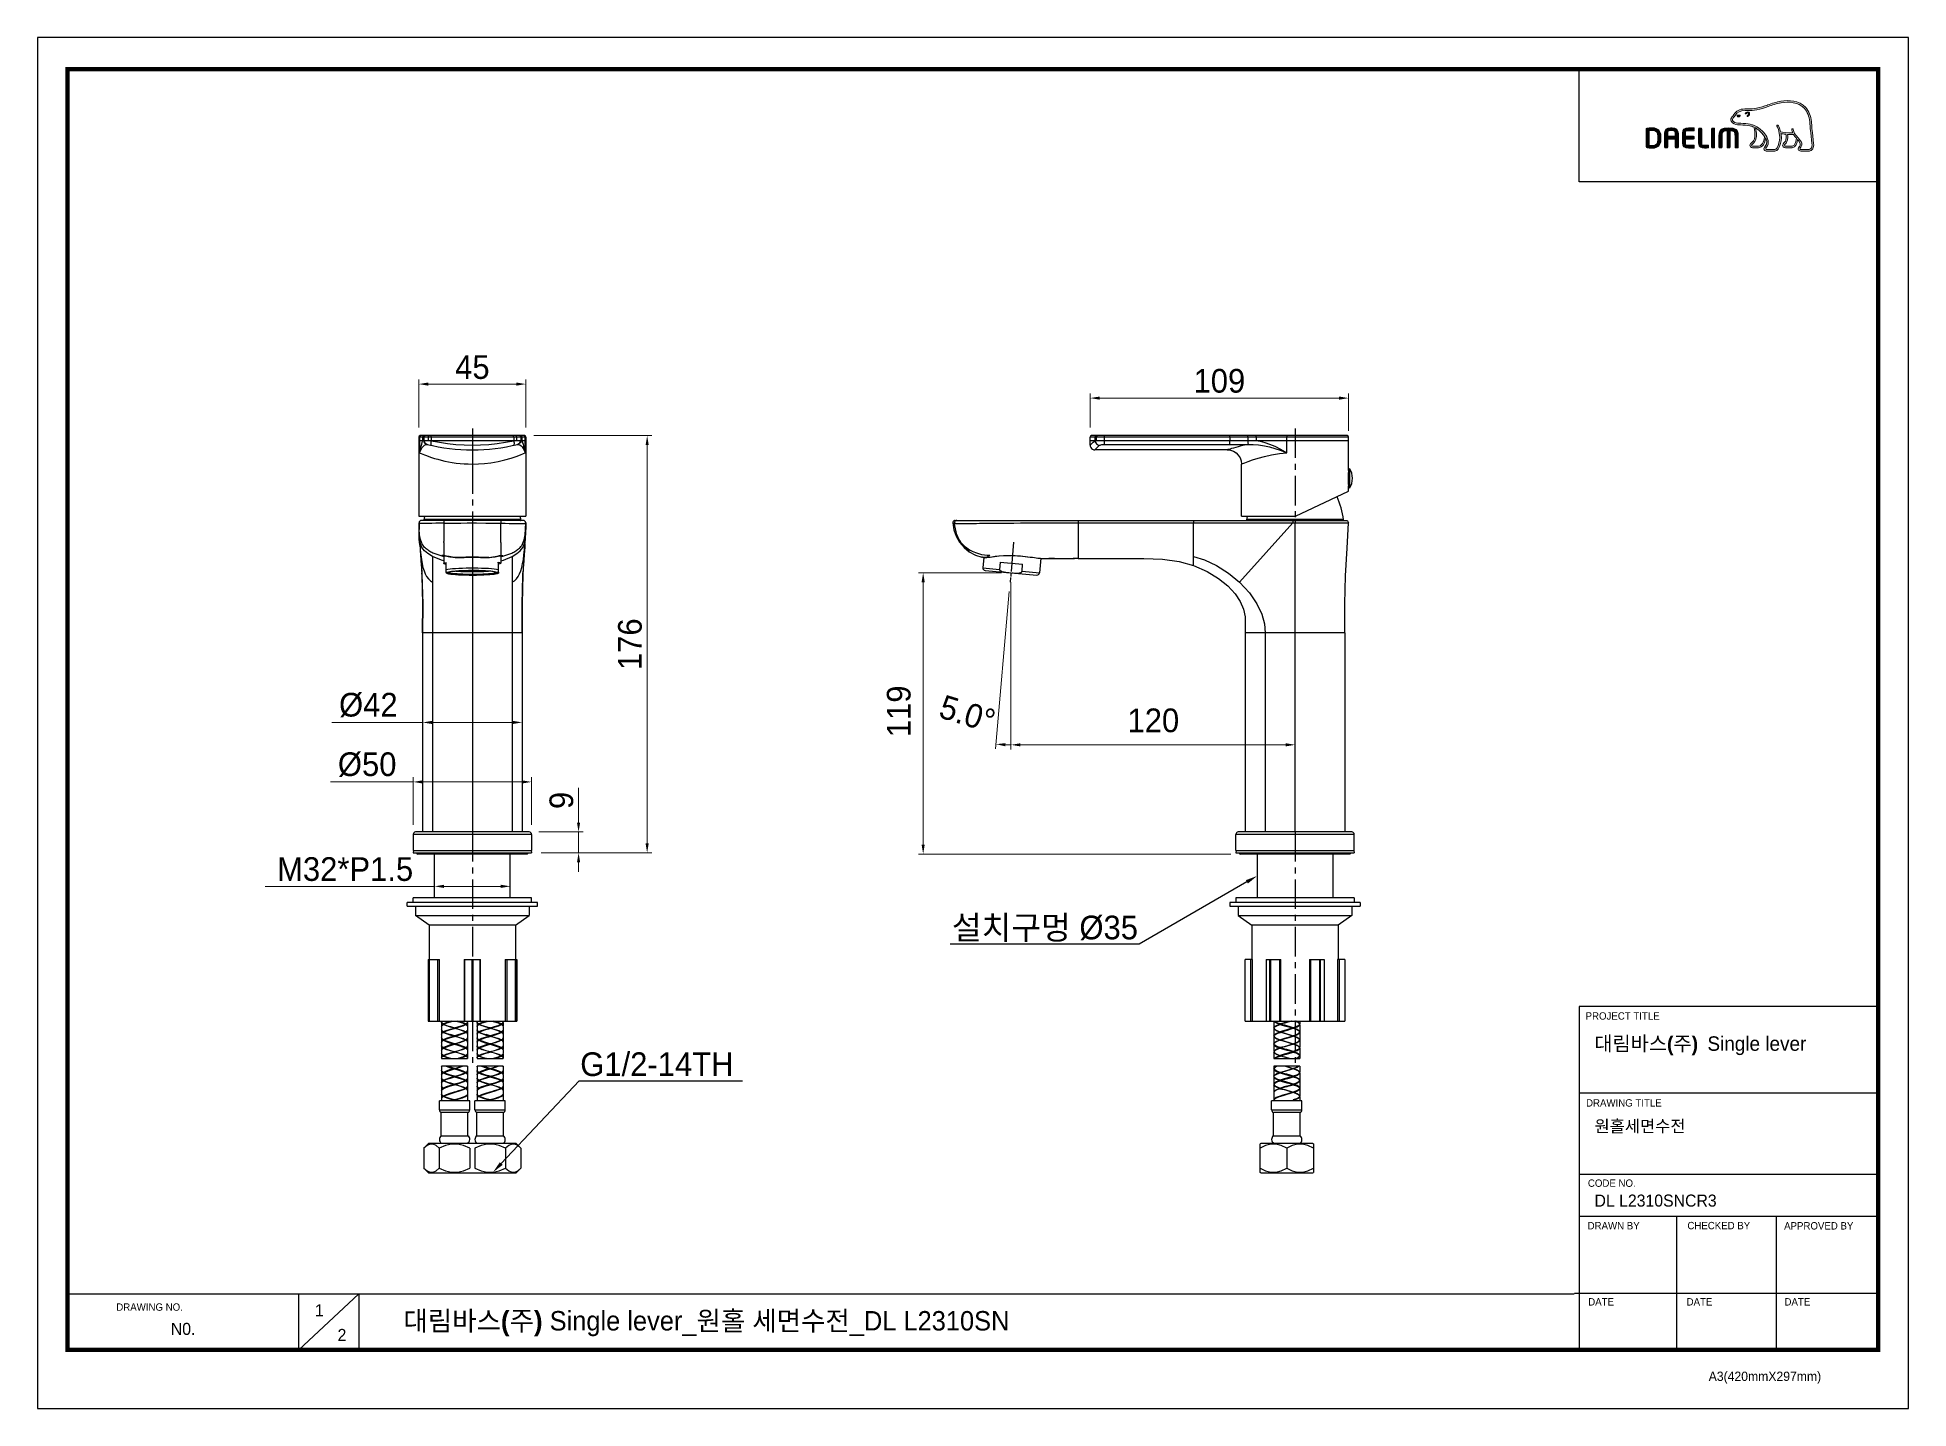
# Model space of a CAD drawing. Extents: x 0 to 790, y 0 to 579.
import ezdxf
from ezdxf import colors
from ezdxf.entities.mleader import LeaderData, LeaderLine
from ezdxf.math import Vec2, Vec3

# ---------------------------------------------------------------- set-up
doc = ezdxf.new("R2010")
doc.units = 0
doc.header["$LTSCALE"] = 10
doc.header["$MEASUREMENT"] = 0
doc.header["$PDMODE"] = 3
doc.header["$PDSIZE"] = -10
doc.linetypes.add('CENTER', pattern=[2, 1.25, -0.25, 0.25, -0.25])
doc.layers.get('0').update_dxf_attribs({"linetype": 'CONTINUOUS'})
doc.layers.get('DEFPOINTS').update_dxf_attribs({"linetype": 'CONTINUOUS'})
doc.layers.add('DEFAULT_1', color=7, linetype='CENTER')
doc.layers.add('레이어 1', color=7, linetype='CONTINUOUS', lineweight=0)
doc.styles.add('Daelim Dimension', font='H2GTRE.TTF')
doc.styles.get("Standard").update_dxf_attribs({"font": 'H2GTRE.TTF'})
doc.styles.add('단선완성형', font='')
doc.styles.get('단선완성형').set_extended_font_data('Gulim')
doc.dimstyles.new('DEFAULT', dxfattribs={"dimscale": 2, "dimtxt": 2, "dimasz": 2, "dimexe": 0, "dimexo": 2, "dimgap": 1, "dimtad": 1, "dimdec": 1, "dimzin": 9, "dimdsep": 46, "dimtxsty": 'Daelim Dimension', "dimcen": 0.5, "dimclrd": 252, "dimclre": 252, "dimclrt": 3, "dimadec": 1, "dimazin": 0, "dimtfac": 1, "dimtdec": 1, "dimtix": 1, "dimtmove": 0, "dimatfit": 3, "dimfxl": 1, "dimtolj": 1, "dimtzin": 1, "dimlwd": 9, "dimlwe": 9, "dimarcsym": 0})

msp = doc.modelspace()

# ---------------------------------------------------------------- texts
at = {"color": 5, "ltscale": 40}
for s, height, p in [('PROJECT TITLE', 3.1171, (653.54, 164.16)), ('DRAWING TITLE', 3.1171, (653.73, 127.47)), ('CODE NO.', 3.117, (654.52, 93.6)), ('DRAWN BY', 3.117, (654.39, 75.63)), ('CHECKED BY', 3.117, (696.51, 75.68)), ('APPROVED BY', 3.1171, (737.35, 75.58)), ('DRAWING NO.', 3.1171, (33.3, 41.29)), ('DATE', 3.117, (654.64, 43.5)), ('DATE', 3.117, (696.18, 43.5)), ('DATE', 3.117, (737.5, 43.5)), ('A3(420mmX297mm)', 3.9341, (705.5, 11.66))]:
    msp.add_text(s, height=height, dxfattribs=at).set_placement(p)
at = {"attachment_point": 1, "style": '단선완성형'}
for s, insert, char_height, width in [('{\\fPretendard Variable SemiBold|b0|i0|c129|p2;\\C7;대림바스(주)\\fGulimChe|b0|i0|c129|p49;\\C256; }Single lever', (657.24, 157.12), 6.11035, 98.2071), ('{\\fGulimChe|b0|i0|c129|p49;원홀세면수전 }', (657.3, 121.76), 5.101, 85.8447), ('DL L2310SNCR3', (657.3, 90.34), 5.101, 85.8447), ('1', (117.12, 44.03), 5.1, 7.119), ('N0. ', (56.31, 36.19), 5.101, 32.0004), ('2', (126.69, 33.63), 5.1, 7.119)]:
    msp.add_mtext(s, dxfattribs=dict(at, insert=insert, char_height=char_height, width=width))
at = {"color": 2, "insert": (154.51, 41.16), "char_height": 8.198, "width": 488.8902, "attachment_point": 1, "style": '단선완성형'}
msp.add_mtext('{\\fPretendard Variable SemiBold|b0|i0|c129|p2;대림바스(주)} Single lever_원홀 세면수전_DL L2310SN', dxfattribs=at)

# ---------------------------------------------------------------- blocks, each defined once
blk = doc.blocks.new('*D43')
at = {"color": 5, "lineweight": 9, "ltscale": 0.5, "transparency": 16777216}
for p, q in [((410.27, 344.83), (404.46, 278.45)), ((410.97, 347.21), (410.97, 278.16))]:
    blk.add_line(p, q, dxfattribs=at)
blk.add_arc((410.97, 352.8), 72.64, 268.15543, 270, dxfattribs=at)
at = {"color": 5, "ltscale": 0.5, "transparency": 16777216}
blk.add_solid([(408.59, 279.54), (408.67, 280.87), (404.64, 280.44)], dxfattribs=at)
at = {"layer": 'DEFPOINTS', "color": 0, "ltscale": 0.5, "transparency": 16777216}
for p in [(410.62, 348.82), (410.65, 349.17), (410.97, 351.56), (410.97, 351.21), (408.85, 280.19)]:
    blk.add_point(p, dxfattribs=at)
at = {"color": 7, "ltscale": 0.5, "transparency": 16777216, "insert": (394.07, 298.04), "char_height": 10, "width": 10.096, "attachment_point": 2, "rotation": 342.85097, "line_spacing_factor": 0.9, "style": 'Daelim Dimension'}
blk.add_mtext('\\A1;5.0°', dxfattribs=at)
blk = doc.blocks.new('_None')
blk = doc.blocks.new('*D44')
at = {"color": 5, "lineweight": 9, "ltscale": 0.5, "transparency": 16777216}
for p, q in [((406.97, 352.8), (371.91, 352.8)), ((373.91, 238.08), (373.91, 348.8)), ((503.84, 234.08), (371.91, 234.08))]:
    blk.add_line(p, q, dxfattribs=at)
at = {"color": 5, "ltscale": 0.5, "transparency": 16777216}
for points in [[(373.24, 348.8), (374.57, 348.8), (373.91, 352.8)], [(373.24, 238.08), (374.57, 238.08), (373.91, 234.08)]]:
    blk.add_solid(points, dxfattribs=at)
at = {"layer": 'DEFPOINTS', "color": 0, "ltscale": 0.5, "transparency": 16777216}
for p in [(373.91, 352.8), (410.97, 352.8), (507.84, 234.08)]:
    blk.add_point(p, dxfattribs=at)
at = {"color": 7, "ltscale": 0.5, "transparency": 16777216, "insert": (358.57, 294.31), "char_height": 10, "width": 25.4575, "attachment_point": 2, "rotation": 90, "line_spacing_factor": 0.9, "style": 'Daelim Dimension'}
blk.add_mtext('\\A1;119', dxfattribs=at)
blk = doc.blocks.new('*D45')
at = {"color": 5, "lineweight": 9, "ltscale": 0.5, "transparency": 16777216}
for p, q in [((410.97, 348.8), (410.97, 278.17)), ((414.97, 280.17), (526.9, 280.17)), ((530.9, 273.29), (530.9, 282.17))]:
    blk.add_line(p, q, dxfattribs=at)
at = {"color": 5, "ltscale": 0.5, "transparency": 16777216}
for points in [[(414.97, 280.84), (414.97, 279.5), (410.97, 280.17)], [(526.9, 280.84), (526.9, 279.5), (530.9, 280.17)]]:
    blk.add_solid(points, dxfattribs=at)
at = {"layer": 'DEFPOINTS', "color": 0, "ltscale": 0.5, "transparency": 16777216}
for p in [(410.97, 352.8), (530.9, 280.17), (530.9, 269.29)]:
    blk.add_point(p, dxfattribs=at)
at = {"color": 7, "ltscale": 0.5, "transparency": 16777216, "insert": (471.07, 295.5), "char_height": 10, "width": 17.1012, "attachment_point": 2, "line_spacing_factor": 0.9, "style": 'Daelim Dimension'}
blk.add_mtext('\\A1;120', dxfattribs=at)
blk = doc.blocks.new('*D49')
at = {"color": 5, "lineweight": 9, "ltscale": 0.5, "transparency": 16777216}
for p, q in [((209.61, 410.68), (259.39, 410.68)), ((257.39, 406.68), (257.39, 238.58)), ((212.61, 234.58), (259.39, 234.58))]:
    blk.add_line(p, q, dxfattribs=at)
at = {"color": 5, "ltscale": 0.5, "transparency": 16777216}
for points in [[(256.72, 406.68), (258.05, 406.68), (257.39, 410.68)], [(256.72, 238.58), (258.05, 238.58), (257.39, 234.58)]]:
    blk.add_solid(points, dxfattribs=at)
at = {"layer": 'DEFPOINTS', "color": 0, "ltscale": 0.5, "transparency": 16777216}
for p in [(205.61, 410.68), (208.61, 234.58), (257.39, 234.58)]:
    blk.add_point(p, dxfattribs=at)
at = {"color": 7, "ltscale": 0.5, "transparency": 16777216, "insert": (250.16, 322.63), "char_height": 10, "attachment_point": 5, "rotation": 90, "style": 'Daelim Dimension'}
blk.add_mtext('\\A1;176', dxfattribs=at)
blk = doc.blocks.new('*D50')
at = {"color": 5, "lineweight": 9, "ltscale": 0.5, "transparency": 16777216}
for p, q in [((228.44, 247.38), (228.44, 262.03)), ((211.61, 243.38), (230.44, 243.38)), ((228.44, 234.58), (228.44, 243.38)), ((212.61, 234.58), (230.44, 234.58)), ((228.44, 230.58), (228.44, 226.58))]:
    blk.add_line(p, q, dxfattribs=at)
at = {"color": 5, "ltscale": 0.5, "transparency": 16777216}
for points in [[(227.77, 247.38), (229.1, 247.38), (228.44, 243.38)], [(227.77, 230.58), (229.1, 230.58), (228.44, 234.58)]]:
    blk.add_solid(points, dxfattribs=at)
at = {"layer": 'DEFPOINTS', "color": 0, "ltscale": 0.5, "transparency": 16777216}
for p in [(207.61, 243.38), (208.61, 234.58), (228.44, 234.58)]:
    blk.add_point(p, dxfattribs=at)
at = {"color": 7, "ltscale": 0.5, "transparency": 16777216, "insert": (221.23, 256.7), "char_height": 10, "attachment_point": 5, "rotation": 90, "style": 'Daelim Dimension'}
blk.add_mtext('\\A1;9', dxfattribs=at)
blk = doc.blocks.new('*D51')
at = {"color": 5, "lineweight": 9, "ltscale": 0.5, "transparency": 16777216}
for p, q in [((167.61, 220.43), (96.18, 220.43)), ((167.61, 220.83), (167.61, 218.43)), ((195.61, 220.43), (171.61, 220.43)), ((199.61, 220.83), (199.61, 218.43))]:
    blk.add_line(p, q, dxfattribs=at)
at = {"color": 5, "ltscale": 0.5, "transparency": 16777216}
for points in [[(171.61, 221.1), (171.61, 219.76), (167.61, 220.43)], [(195.61, 221.1), (195.61, 219.76), (199.61, 220.43)]]:
    blk.add_solid(points, dxfattribs=at)
at = {"layer": 'DEFPOINTS', "color": 0, "ltscale": 0.5, "transparency": 16777216}
for p in [(167.61, 224.83), (199.61, 224.83), (199.61, 220.43)]:
    blk.add_point(p, dxfattribs=at)
at = {"color": 7, "ltscale": 0.5, "transparency": 16777216, "insert": (129.9, 227.66), "char_height": 10, "attachment_point": 5, "style": 'Daelim Dimension'}
blk.add_mtext('\\A1;M32*P1.5', dxfattribs=at)
blk = doc.blocks.new('*D52')
at = {"color": 5, "lineweight": 9, "ltscale": 0.5, "transparency": 16777216}
for p, q in [((161.01, 414.08), (161.01, 434.43)), ((165.01, 432.43), (202.21, 432.43)), ((206.21, 414.08), (206.21, 434.43))]:
    blk.add_line(p, q, dxfattribs=at)
at = {"color": 5, "ltscale": 0.5, "transparency": 16777216}
for points in [[(165.01, 433.1), (165.01, 431.77), (161.01, 432.43)], [(202.21, 433.1), (202.21, 431.77), (206.21, 432.43)]]:
    blk.add_solid(points, dxfattribs=at)
at = {"layer": 'DEFPOINTS', "color": 0, "ltscale": 0.5, "transparency": 16777216}
for p in [(206.21, 432.43), (161.01, 410.08), (206.21, 410.08)]:
    blk.add_point(p, dxfattribs=at)
at = {"color": 7, "ltscale": 0.5, "transparency": 16777216, "insert": (183.61, 439.55), "char_height": 10, "attachment_point": 5, "style": 'Daelim Dimension'}
blk.add_mtext('\\A1;45', dxfattribs=at)
blk = doc.blocks.new('*D53')
at = {"color": 5, "lineweight": 9, "ltscale": 0.5, "transparency": 16777216}
for p, q in [((162.61, 289.62), (124.29, 289.62)), ((162.61, 289.38), (162.61, 291.62)), ((200.61, 289.62), (166.61, 289.62)), ((204.61, 289.38), (204.61, 291.62))]:
    blk.add_line(p, q, dxfattribs=at)
at = {"color": 5, "ltscale": 0.5, "transparency": 16777216}
for points in [[(166.61, 290.29), (166.61, 288.95), (162.61, 289.62)], [(200.61, 290.29), (200.61, 288.95), (204.61, 289.62)]]:
    blk.add_solid(points, dxfattribs=at)
at = {"layer": 'DEFPOINTS', "color": 0, "ltscale": 0.5, "transparency": 16777216}
for p in [(162.61, 289.62), (162.61, 285.38), (204.61, 285.38)]:
    blk.add_point(p, dxfattribs=at)
at = {"color": 7, "ltscale": 0.5, "transparency": 16777216, "insert": (139.69, 296.91), "char_height": 10, "attachment_point": 5, "style": 'Daelim Dimension'}
blk.add_mtext('\\A1;%%C42', dxfattribs=at)
blk = doc.blocks.new('*D55')
at = {"color": 5, "lineweight": 9, "ltscale": 0.5, "transparency": 16777216}
for p, q in [((444.4, 414.09), (444.4, 428.52)), ((553.5, 412.68), (553.5, 428.52)), ((549.5, 426.52), (448.4, 426.52))]:
    blk.add_line(p, q, dxfattribs=at)
at = {"color": 5, "ltscale": 0.5, "transparency": 16777216}
for points in [[(448.4, 427.18), (448.4, 425.85), (444.4, 426.52)], [(549.5, 427.18), (549.5, 425.85), (553.5, 426.52)]]:
    blk.add_solid(points, dxfattribs=at)
at = {"layer": 'DEFPOINTS', "color": 0, "ltscale": 0.5, "transparency": 16777216}
for p in [(444.4, 426.52), (444.4, 410.09), (553.5, 408.68)]:
    blk.add_point(p, dxfattribs=at)
at = {"color": 7, "ltscale": 0.5, "transparency": 16777216, "insert": (498.95, 433.75), "char_height": 10, "attachment_point": 5, "style": 'Daelim Dimension'}
blk.add_mtext('\\A1;109', dxfattribs=at)
blk = doc.blocks.new('*D56')
at = {"color": 5, "lineweight": 9, "ltscale": 0.5, "transparency": 16777216}
for p, q in [((158.61, 264.51), (123.78, 264.51)), ((158.61, 246.38), (158.61, 266.51)), ((204.61, 264.51), (162.61, 264.51)), ((208.61, 246.38), (208.61, 266.51))]:
    blk.add_line(p, q, dxfattribs=at)
at = {"color": 5, "ltscale": 0.5, "transparency": 16777216}
for points in [[(162.61, 265.18), (162.61, 263.84), (158.61, 264.51)], [(204.61, 265.18), (204.61, 263.84), (208.61, 264.51)]]:
    blk.add_solid(points, dxfattribs=at)
at = {"layer": 'DEFPOINTS', "color": 0, "ltscale": 0.5, "transparency": 16777216}
for p in [(208.61, 264.51), (158.61, 242.38), (208.61, 242.38)]:
    blk.add_point(p, dxfattribs=at)
at = {"color": 7, "ltscale": 0.5, "transparency": 16777216, "insert": (139.2, 271.8), "char_height": 10, "attachment_point": 5, "style": 'Daelim Dimension'}
blk.add_mtext('\\A1;%%C50', dxfattribs=at)

# ---------------------------------------------------------------- dimensions: what is measured, and where the dimension line sits
at = {"color": 5, "ltscale": 0.5}
for base, p1, p2, picture, middle in [((206.21, 432.43), (161.01, 410.08), (206.21, 410.08), '*D52', (183.61, 439.55)), ((444.4, 426.52), (553.5, 408.68), (444.4, 410.09), '*D55', (498.95, 433.75))]:
    dim = msp.add_linear_dim(base=base, p1=p1, p2=p2, dimstyle='DEFAULT', override={"dimtxt": 5, "dimexe": 1, "dimdec": 0, "dimclrd": 5, "dimclre": 5, "dimclrt": 7}, dxfattribs=at)
    dim.commit()
    dim.dimension.update_dxf_attribs({"geometry": picture, "text_midpoint": middle})
dim = msp.add_linear_dim(base=(257.39, 234.58), p1=(205.61, 410.68), p2=(208.61, 234.58), angle=90, dimstyle='DEFAULT', override={"dimtxt": 5, "dimexe": 1, "dimdec": 0, "dimclrd": 5, "dimclre": 5, "dimclrt": 7}, dxfattribs=at)
dim.commit()
dim.dimension.update_dxf_attribs({"geometry": '*D49', "text_midpoint": (250.16, 322.63)})
for base, p1, p2, picture, middle in [((373.91, 352.8), (507.84, 234.08), (410.97, 352.8), '*D44', (373.91, 294.31)), ((228.44, 234.58), (207.61, 243.38), (208.61, 234.58), '*D50', (228.44, 256.7))]:
    dim = msp.add_linear_dim(base=base, p1=p1, p2=p2, angle=90, dimstyle='DEFAULT', override={"dimtxt": 5, "dimexe": 1, "dimdec": 0, "dimclrd": 5, "dimclre": 5, "dimclrt": 7}, dxfattribs=at)
    dim.commit()
    dim.dimension.update_dxf_attribs({"geometry": picture, "text_midpoint": middle, "dimtype": 160})
dim = msp.add_angular_dim_2l(base=(408.8548, 280.194), line1=((410.6493, 349.1658), (410.6189, 348.819)), line2=((410.9676, 351.5599), (410.9676, 351.2118)), dimstyle='DEFAULT', override={"dimtxt": 5, "dimexe": 1, "dimdec": 0, "dimblk2": 'None', "dimsah": 1, "dimclrd": 5, "dimclre": 5, "dimclrt": 7}, dxfattribs=at)
dim.commit()
dim.dimension.update_dxf_attribs({"geometry": '*D43', "text_midpoint": (389.5489, 283.3928), "dimtype": 162})
dim = msp.add_linear_dim(base=(530.9, 280.17), p1=(410.97, 352.8), p2=(530.9, 269.29), dimstyle='DEFAULT', override={"dimtxt": 5, "dimexe": 1, "dimdec": 0, "dimclrd": 5, "dimclre": 5, "dimclrt": 7}, dxfattribs=at)
dim.commit()
dim.dimension.update_dxf_attribs({"geometry": '*D45', "text_midpoint": (471.07, 280.17), "dimtype": 160})
for base, p1, p2, text, picture, middle in [((162.61, 289.62), (204.61, 285.38), (162.61, 285.38), '%%C<>', '*D53', (139.69, 289.62)), ((208.61, 264.51), (158.61, 242.38), (208.61, 242.38), '%%C<>', '*D56', (139.2, 264.51)), ((199.61, 220.43), (167.61, 224.83), (199.61, 224.83), 'M32*P1.5', '*D51', (129.9, 220.43))]:
    dim = msp.add_linear_dim(base=base, p1=p1, p2=p2, text=text, dimstyle='DEFAULT', override={"dimtxt": 5, "dimexe": 1, "dimdec": 0, "dimclrd": 5, "dimclre": 5, "dimclrt": 7}, dxfattribs=at)
    dim.commit()
    dim.dimension.update_dxf_attribs({"geometry": picture, "text_midpoint": middle, "dimtype": 160})

# ---------------------------------------------------------------- hatches: boundary and pattern name
at = {"layer": '레이어 1'}
h = msp.add_hatch(color=5, dxfattribs=at)
h.dxf.hatch_style = 1
edge = h.paths.add_edge_path(flags=16)
edge.add_spline(control_points=[(748.67, 531.89), (748.33, 531.51), (747.9, 531.5), (747.88, 531.5), (747.88, 531.5), (744.41, 531.5), (744.41, 531.5), (744.29, 531.5), (744.19, 531.53), (744.13, 531.6), (744.07, 531.65), (744.05, 531.73), (744.05, 531.82), (744.05, 532.02), (744.19, 532.2), (744.34, 532.39), (744.48, 532.57), (744.62, 532.74), (744.69, 532.95), (744.88, 533.46), (744.86, 534), (744.64, 534.48), (744.23, 535.35), (743.62, 536.03), (743.03, 536.69), (743.03, 536.69), (742.83, 536.91), (742.83, 536.91), (742.07, 537.77), (741.28, 538.65), (741.22, 539.84), (741.2, 540.08), (741.09, 540.22), (740.94, 540.21), (740.94, 540.21), (740.72, 540.11), (740.71, 540.11), (740.65, 540.04), (740.62, 539.94), (740.62, 539.83), (740.62, 539.83), (740.62, 539.79), (740.62, 539.79), (740.65, 539.35), (740.75, 538.93), (740.93, 538.49), (740.93, 538.49), (740.95, 538.45), (740.95, 538.45), (740.95, 538.45), (740.9, 538.44), (740.9, 538.44), (738.68, 538.36), (736.5, 538.78), (735.86, 538.93), (735.46, 540.52), (734.82, 541.57), (734.8, 541.62), (734.75, 541.7), (734.67, 541.77), (734.59, 541.79), (734.59, 541.79), (734.4, 541.76), (734.38, 541.76), (734.36, 541.73), (734.33, 541.69), (734.26, 541.59), (734.26, 541.59), (734.25, 541.51), (734.25, 541.51), (734.25, 541.51), (734.31, 541.3), (734.31, 541.3), (734.36, 541.22), (735.5, 539.22), (735.5, 536.57), (735.5, 534.94), (735.07, 533.4), (734.22, 531.99), (734.02, 531.65), (733.75, 531.5), (733.36, 531.5), (733.36, 531.5), (729.94, 531.5), (729.94, 531.5), (729.83, 531.5), (729.59, 531.58), (729.59, 531.83), (729.59, 531.96), (729.72, 532.19), (729.93, 532.42), (731.35, 534.01), (730.53, 536.48), (729.17, 538.11), (727.85, 539.68), (725.7, 541.66), (722.94, 542.16), (721.96, 542.33), (720.35, 542.42), (719.05, 542.5), (719.05, 542.5), (717.74, 542.58), (717.74, 542.58), (717.06, 542.63), (715.95, 543.04), (715.61, 543.68), (715.47, 543.95), (715.48, 544.22), (715.66, 544.53), (715.78, 544.72), (715.93, 544.88), (716.13, 545.07), (716.34, 545.29), (716.56, 545.52), (716.74, 545.82), (716.74, 545.82), (716.79, 545.91), (716.79, 545.91), (717.45, 547.17), (718.8, 547.84), (720.83, 547.89), (720.83, 547.89), (721.97, 547.9), (721.97, 547.9), (723.22, 547.91), (724.64, 547.92), (725.8, 548.17), (727.44, 548.52), (729.09, 549.08), (730.54, 549.58), (730.54, 549.58), (730.58, 549.59), (730.58, 549.59), (732.38, 550.21), (734.23, 550.84), (736.13, 551.15), (739.17, 551.65), (743.34, 551.63), (745.96, 548.69), (747.17, 547.33), (747.92, 545.45), (748.18, 543.12), (748.18, 543.12), (748.17, 543.12), (748.16, 543.13), (748.18, 543.08), (748.2, 542.82), (748.31, 541.34), (748.34, 540.62), (748.37, 539.88), (748.56, 538.51), (748.56, 538.51), (749.09, 533.93), (749.09, 533.93), (749.09, 533.93), (749.12, 533.37), (749.12, 533.37), (749.12, 532.71), (748.97, 532.21), (748.67, 531.89)], knot_values=[0, 0, 0, 0, 1, 1, 1, 2, 2, 2, 3, 3, 3, 4, 4, 4, 5, 5, 5, 6, 6, 6, 7, 7, 7, 8, 8, 8, 9, 9, 9, 10, 10, 10, 11, 11, 11, 12, 12, 12, 13, 13, 13, 14, 14, 14, 15, 15, 15, 16, 16, 16, 17, 17, 17, 18, 18, 18, 19, 19, 19, 20, 20, 20, 21, 21, 21, 22, 22, 22, 23, 23, 23, 24, 24, 24, 25, 25, 25, 26, 26, 26, 27, 27, 27, 28, 28, 28, 29, 29, 29, 30, 30, 30, 31, 31, 31, 32, 32, 32, 33, 33, 33, 34, 34, 34, 35, 35, 35, 36, 36, 36, 37, 37, 37, 38, 38, 38, 39, 39, 39, 40, 40, 40, 41, 41, 41, 42, 42, 42, 43, 43, 43, 44, 44, 44, 45, 45, 45, 46, 46, 46, 47, 47, 47, 48, 48, 48, 49, 49, 49, 50, 50, 50, 51, 51, 51, 52, 52, 52, 53, 53, 53, 53], degree=3, periodic=0)
edge = h.paths.add_edge_path(flags=16)
edge.add_spline(control_points=[(740.67, 532.88), (740.67, 532.88), (737.84, 532.88), (737.84, 532.88), (737.63, 532.88), (737.47, 533.04), (737.47, 533.26), (737.47, 533.41), (737.6, 533.59), (737.72, 533.72), (738.29, 534.27), (738.88, 535.03), (738.88, 536.47), (738.88, 536.47), (738.84, 537.12), (738.84, 537.13), (738.84, 537.13), (738.74, 537.76), (738.74, 537.76), (738.74, 537.76), (738.73, 537.8), (738.73, 537.8), (738.73, 537.8), (738.77, 537.8), (738.77, 537.8), (739.3, 537.76), (740.33, 537.7), (741.31, 537.75), (741.55, 537.35), (741.95, 536.85), (742.54, 536.17), (742.51, 535.83), (742.23, 532.88), (740.67, 532.88)], knot_values=[0, 0, 0, 0, 1, 1, 1, 2, 2, 2, 3, 3, 3, 4, 4, 4, 5, 5, 5, 6, 6, 6, 7, 7, 7, 8, 8, 8, 9, 9, 9, 10, 10, 10, 11, 11, 11, 11], degree=3, periodic=0)
edge = h.paths.add_edge_path(flags=16)
edge.add_spline(control_points=[(726.49, 532.88), (726.49, 532.88), (724.01, 532.88), (724.01, 532.88), (723.82, 532.88), (723.62, 533.03), (723.62, 533.26), (723.62, 533.39), (723.74, 533.56), (723.95, 533.73), (724.58, 534.23), (725.53, 534.99), (725.63, 537.08), (725.63, 537.08), (725.65, 537.65), (725.65, 537.65), (725.65, 538.54), (725.44, 539.61), (725.25, 540.57), (725.25, 540.57), (725.22, 540.67), (725.22, 540.67), (725.22, 540.67), (725.3, 540.6), (725.3, 540.6), (725.67, 540.38), (727.69, 539), (729.13, 536.97), (729.01, 536.01), (728.47, 532.88), (726.49, 532.88)], knot_values=[0, 0, 0, 0, 1, 1, 1, 2, 2, 2, 3, 3, 3, 4, 4, 4, 5, 5, 5, 6, 6, 6, 7, 7, 7, 8, 8, 8, 9, 9, 9, 10, 10, 10, 10], degree=3, periodic=0)
edge = h.paths.add_edge_path()
edge.add_spline(control_points=[(749.79, 534), (749.79, 534), (749.26, 538.61), (749.26, 538.61), (749.06, 539.98), (749.04, 540.72), (749.01, 541.37), (749.01, 541.37), (748.88, 543.19), (748.88, 543.19), (748.6, 545.67), (747.8, 547.68), (746.49, 549.15), (743.65, 552.34), (739.23, 552.37), (736.01, 551.84), (734.04, 551.52), (732.16, 550.87), (730.34, 550.25), (730.34, 550.25), (730.28, 550.23), (730.28, 550.23), (728.86, 549.74), (727.24, 549.19), (725.65, 548.85), (724.57, 548.62), (723.2, 548.61), (722, 548.6), (722, 548.6), (720.8, 548.59), (720.8, 548.59), (718.51, 548.53), (716.95, 547.74), (716.16, 546.23), (716.16, 546.23), (716.13, 546.16), (716.13, 546.16), (716, 545.94), (715.8, 545.74), (715.63, 545.57), (715.44, 545.38), (715.22, 545.16), (715.06, 544.88), (714.89, 544.6), (714.81, 544.32), (714.81, 544.04), (714.81, 543.81), (714.87, 543.58), (714.99, 543.36), (715.47, 542.44), (716.86, 541.94), (717.69, 541.88), (717.69, 541.88), (718.91, 541.8), (718.94, 541.8), (720.16, 541.73), (721.84, 541.64), (722.81, 541.46), (723.38, 541.36), (724.03, 541.16), (724.63, 540.88), (724.67, 540.72), (724.98, 539.34), (724.98, 537.65), (724.98, 537.65), (724.97, 537.11), (724.97, 537.11), (724.88, 535.32), (724.1, 534.7), (723.53, 534.24), (723.47, 534.19), (722.96, 533.77), (722.92, 533.26), (722.9, 532.98), (722.98, 532.71), (723.16, 532.53), (723.34, 532.32), (723.63, 532.22), (724.01, 532.22), (724.01, 532.22), (726.49, 532.22), (726.49, 532.22), (728.35, 532.22), (729.26, 534.22), (729.54, 536.09), (729.54, 536.09), (729.55, 536.35), (729.55, 536.35), (729.55, 536.35), (729.63, 536.22), (729.63, 536.22), (729.86, 535.69), (730.01, 535.06), (730.01, 534.58), (730.01, 533.91), (729.8, 533.33), (729.41, 532.89), (729.31, 532.79), (728.81, 532.28), (728.81, 531.76), (728.81, 531.76), (728.82, 531.68), (728.82, 531.68), (728.89, 531.07), (729.38, 530.8), (729.83, 530.8), (729.83, 530.8), (733.36, 530.8), (733.36, 530.8), (733.99, 530.8), (734.5, 531.09), (734.83, 531.63), (735.72, 533.12), (736.18, 534.73), (736.18, 536.43), (736.18, 536.96), (736.13, 537.53), (736.03, 538.12), (736.03, 538.12), (736.02, 538.16), (736.02, 538.16), (736.02, 538.16), (736.07, 538.15), (736.07, 538.15), (736.49, 538.07), (737.17, 537.95), (738.02, 537.86), (738.02, 537.86), (738.04, 537.86), (738.04, 537.86), (738.04, 537.86), (738.15, 537.21), (738.15, 537.21), (738.15, 537.21), (738.18, 537.06), (738.18, 537.06), (738.18, 537.06), (738.21, 536.49), (738.21, 536.49), (738.21, 535.11), (737.59, 534.52), (737.26, 534.2), (737.25, 534.19), (736.78, 533.72), (736.73, 533.3), (736.73, 533.3), (736.72, 533.17), (736.72, 533.17), (736.72, 533.04), (736.75, 532.78), (736.98, 532.54), (737.19, 532.32), (737.5, 532.22), (737.92, 532.22), (737.92, 532.22), (740.67, 532.22), (740.67, 532.22), (742.33, 532.22), (742.84, 534.34), (743.04, 535.53), (743.04, 535.53), (743.05, 535.65), (743.05, 535.65), (743.05, 535.65), (743.11, 535.56), (743.11, 535.56), (743.5, 535.07), (743.84, 534.52), (744, 534.18), (744.08, 534.01), (744.13, 533.81), (744.13, 533.61), (744.13, 533.61), (744.07, 533.22), (744.07, 533.22), (744, 533), (743.86, 532.8), (743.71, 532.61), (743.5, 532.33), (743.28, 532.05), (743.28, 531.7), (743.28, 531.7), (743.3, 531.51), (743.3, 531.51), (743.4, 531.05), (743.77, 530.8), (744.35, 530.8), (744.35, 530.8), (747.88, 530.8), (747.88, 530.8), (747.95, 530.8), (748.64, 530.82), (749.18, 531.4), (749.61, 531.87), (749.82, 532.51), (749.82, 533.36), (749.82, 533.36), (749.79, 534), (749.79, 534)], knot_values=[0, 0, 0, 0, 1, 1, 1, 2, 2, 2, 3, 3, 3, 4, 4, 4, 5, 5, 5, 6, 6, 6, 7, 7, 7, 8, 8, 8, 9, 9, 9, 10, 10, 10, 11, 11, 11, 12, 12, 12, 13, 13, 13, 14, 14, 14, 15, 15, 15, 16, 16, 16, 17, 17, 17, 18, 18, 18, 19, 19, 19, 20, 20, 20, 21, 21, 21, 22, 22, 22, 23, 23, 23, 24, 24, 24, 25, 25, 25, 26, 26, 26, 27, 27, 27, 28, 28, 28, 29, 29, 29, 30, 30, 30, 31, 31, 31, 32, 32, 32, 33, 33, 33, 34, 34, 34, 35, 35, 35, 36, 36, 36, 37, 37, 37, 38, 38, 38, 39, 39, 39, 40, 40, 40, 41, 41, 41, 42, 42, 42, 43, 43, 43, 44, 44, 44, 45, 45, 45, 46, 46, 46, 47, 47, 47, 48, 48, 48, 49, 49, 49, 50, 50, 50, 51, 51, 51, 52, 52, 52, 53, 53, 53, 54, 54, 54, 55, 55, 55, 56, 56, 56, 57, 57, 57, 58, 58, 58, 59, 59, 59, 60, 60, 60, 61, 61, 61, 62, 62, 62, 63, 63, 63, 64, 64, 64, 65, 65, 65, 66, 66, 66, 66], degree=3, periodic=0)
edge = h.paths.add_edge_path(flags=0)
edge.add_spline(control_points=[(717.63, 545.9), (717.63, 545.9), (718.15, 546.14), (718.78, 545.89), (718.78, 545.89), (718.86, 545.86), (718.76, 545.71), (718.45, 545.3), (718.14, 545.21), (718.14, 545.21), (718.14, 545.21), (717.92, 545.13), (717.8, 545.28), (717.55, 545.57), (717.54, 545.74), (717.54, 545.74), (717.54, 545.74), (717.51, 545.87), (717.63, 545.9)], knot_values=[0, 0, 0, 0, 1, 1, 1, 2, 2, 2, 3, 3, 3, 4, 4, 4, 5, 5, 5, 6, 6, 6, 6], degree=3, periodic=0)
edge = h.paths.add_edge_path(flags=0)
edge.add_spline(control_points=[(721.02, 546.85), (720.94, 546.76), (720.94, 546.62), (721.02, 546.55), (721.1, 546.48), (721.24, 546.5), (721.31, 546.58), (721.35, 546.62), (721.78, 547.12), (722.14, 546.87), (722.27, 546.77), (722.33, 546.64), (722.31, 546.46), (722.28, 546.18), (722.03, 545.86), (721.86, 545.76), (721.77, 545.7), (721.7, 545.57), (721.75, 545.47), (721.79, 545.37), (721.92, 545.34), (722.02, 545.39), (722.33, 545.54), (722.71, 546.02), (722.76, 546.48), (722.8, 546.79), (722.66, 547.05), (722.41, 547.22), (721.86, 547.61), (721.25, 547.09), (721.02, 546.85)], knot_values=[0, 0, 0, 0, 1, 1, 1, 2, 2, 2, 3, 3, 3, 4, 4, 4, 5, 5, 5, 6, 6, 6, 7, 7, 7, 8, 8, 8, 9, 9, 9, 10, 10, 10, 10], degree=3, periodic=0)
edge = h.paths.add_edge_path(flags=0)
edge.add_spline(control_points=[(720.95, 546.47), (720.95, 546.47), (720.95, 546.47), (720.95, 546.47), (720.95, 546.47), (720.95, 546.47), (720.95, 546.47)], knot_values=[0, 0, 0, 0, 1, 1, 1, 2, 2, 2, 2], degree=3, periodic=0)
h = msp.add_hatch(color=5, dxfattribs=at)
h.dxf.hatch_style = 2
edge = h.paths.add_edge_path()
edge.add_spline(control_points=[(717.63, 545.9), (717.63, 545.9), (718.15, 546.14), (718.78, 545.89), (718.78, 545.89), (718.86, 545.86), (718.76, 545.71), (718.45, 545.3), (718.14, 545.21), (718.14, 545.21), (718.14, 545.21), (717.92, 545.13), (717.8, 545.28), (717.55, 545.57), (717.54, 545.74), (717.54, 545.74), (717.54, 545.74), (717.51, 545.87), (717.63, 545.9)], knot_values=[0, 0, 0, 0, 1, 1, 1, 2, 2, 2, 3, 3, 3, 4, 4, 4, 5, 5, 5, 6, 6, 6, 6], degree=3, periodic=0)
h = msp.add_hatch(color=5, dxfattribs=at)
h.dxf.hatch_style = 2
edge = h.paths.add_edge_path()
edge.add_spline(control_points=[(721.02, 546.85), (720.94, 546.76), (720.94, 546.62), (721.02, 546.55), (721.1, 546.48), (721.24, 546.5), (721.31, 546.58), (721.35, 546.62), (721.78, 547.12), (722.14, 546.87), (722.27, 546.77), (722.33, 546.64), (722.31, 546.46), (722.28, 546.18), (722.03, 545.86), (721.86, 545.76), (721.77, 545.7), (721.7, 545.57), (721.75, 545.47), (721.79, 545.37), (721.92, 545.34), (722.02, 545.39), (722.33, 545.54), (722.71, 546.02), (722.76, 546.48), (722.8, 546.79), (722.66, 547.05), (722.41, 547.22), (721.86, 547.61), (721.25, 547.09), (721.02, 546.85)], knot_values=[0, 0, 0, 0, 1, 1, 1, 2, 2, 2, 3, 3, 3, 4, 4, 4, 5, 5, 5, 6, 6, 6, 7, 7, 7, 8, 8, 8, 9, 9, 9, 10, 10, 10, 10], degree=3, periodic=0)
h = msp.add_hatch(color=5, dxfattribs=at)
h.dxf.hatch_style = 2
edge = h.paths.add_edge_path()
edge.add_spline(control_points=[(683.97, 535.57), (683.97, 533.96), (683.24, 533.18), (681.73, 533.18), (681.73, 533.18), (680.69, 533.2), (680.43, 533.2), (680.43, 533.2), (680.43, 539.37), (680.43, 539.37), (680.96, 539.42), (681.72, 539.43), (681.73, 539.43), (683.28, 539.43), (683.97, 538.7), (683.97, 537.04), (683.97, 537.04), (683.97, 535.57), (683.97, 535.57)], knot_values=[0, 0, 0, 0, 1, 1, 1, 2, 2, 2, 3, 3, 3, 4, 4, 4, 5, 5, 5, 6, 6, 6, 6], degree=3, periodic=0)
edge = h.paths.add_edge_path()
edge.add_spline(control_points=[(681.73, 540.59), (680.89, 540.59), (679.8, 540.54), (679.44, 540.48), (679.22, 540.45), (679.08, 540.28), (679.08, 540.06), (679.08, 540.06), (679.08, 532.55), (679.08, 532.55), (679.08, 532.32), (679.22, 532.16), (679.46, 532.13), (679.79, 532.07), (680.88, 532.02), (681.73, 532.02), (684.07, 532.02), (685.31, 533.25), (685.31, 535.57), (685.31, 535.57), (685.31, 537.04), (685.31, 537.04), (685.31, 539.36), (684.07, 540.59), (681.73, 540.59)], knot_values=[0, 0, 0, 0, 1, 1, 1, 2, 2, 2, 3, 3, 3, 4, 4, 4, 5, 5, 5, 6, 6, 6, 7, 7, 7, 8, 8, 8, 8], degree=3, periodic=0)
h = msp.add_hatch(color=5, dxfattribs=at)
h.dxf.hatch_style = 2
edge = h.paths.add_edge_path()
edge.add_spline(control_points=[(691.35, 537.05), (691.35, 537.05), (688.19, 537.05), (688.19, 537.05), (688.19, 537.17), (688.19, 538.18), (688.19, 538.18), (688.19, 539.23), (688.5, 539.41), (689.44, 539.41), (689.44, 539.41), (690.1, 539.41), (690.1, 539.41), (691.04, 539.41), (691.35, 539.23), (691.35, 538.18), (691.35, 538.18), (691.35, 537.17), (691.35, 537.05)], knot_values=[0, 0, 0, 0, 1, 1, 1, 2, 2, 2, 3, 3, 3, 4, 4, 4, 5, 5, 5, 6, 6, 6, 6], degree=3, periodic=0)
edge = h.paths.add_edge_path()
edge.add_spline(control_points=[(690.1, 540.59), (690.1, 540.59), (689.44, 540.59), (689.44, 540.59), (687.65, 540.59), (686.86, 539.85), (686.86, 538.18), (686.86, 538.18), (686.86, 532.47), (686.86, 532.47), (686.86, 532.26), (687.02, 532.09), (687.21, 532.09), (687.21, 532.09), (687.84, 532.09), (687.84, 532.09), (688.06, 532.09), (688.19, 532.28), (688.19, 532.47), (688.19, 532.47), (688.19, 535.75), (688.19, 535.88), (688.19, 535.88), (691.35, 535.88), (691.35, 535.88), (691.35, 535.75), (691.35, 532.47), (691.35, 532.47), (691.35, 532.26), (691.51, 532.09), (691.71, 532.09), (691.71, 532.09), (692.33, 532.09), (692.33, 532.09), (692.54, 532.09), (692.69, 532.29), (692.69, 532.47), (692.69, 532.47), (692.69, 538.18), (692.69, 538.18), (692.69, 539.85), (691.89, 540.59), (690.1, 540.59)], knot_values=[0, 0, 0, 0, 1, 1, 1, 2, 2, 2, 3, 3, 3, 4, 4, 4, 5, 5, 5, 6, 6, 6, 7, 7, 7, 8, 8, 8, 9, 9, 9, 10, 10, 10, 11, 11, 11, 12, 12, 12, 13, 13, 13, 14, 14, 14, 14], degree=3, periodic=0)
h = msp.add_hatch(color=5, dxfattribs=at)
h.dxf.hatch_style = 2
edge = h.paths.add_edge_path()
edge.add_spline(control_points=[(694.39, 538.41), (694.39, 538.41), (694.39, 534.2), (694.39, 534.2), (694.39, 532.73), (695.23, 532.02), (696.96, 532.02), (697.72, 532.02), (698.76, 532.03), (699.17, 532.07), (699.17, 532.07), (699.38, 532.09), (699.38, 532.09), (699.38, 532.09), (699.44, 532.1), (699.44, 532.1), (699.44, 532.1), (699.44, 533.22), (699.44, 533.22), (699.44, 533.22), (696.97, 533.22), (696.97, 533.22), (695.73, 533.22), (695.73, 533.57), (695.73, 534.2), (695.73, 534.2), (695.73, 535.76), (695.73, 535.88), (695.86, 535.88), (699.05, 535.88), (699.05, 535.88), (699.26, 535.88), (699.43, 536.05), (699.43, 536.25), (699.43, 536.25), (699.43, 536.67), (699.43, 536.67), (699.43, 536.88), (699.26, 537.04), (699.05, 537.04), (699.05, 537.04), (695.86, 537.04), (695.73, 537.04), (695.73, 537.16), (695.73, 538.41), (695.73, 538.41), (695.73, 539.04), (695.73, 539.39), (696.97, 539.39), (696.97, 539.39), (699.43, 539.38), (699.43, 539.38), (699.43, 539.38), (699.43, 540.5), (699.43, 540.5), (699.43, 540.5), (699.17, 540.53), (699.17, 540.53), (698.69, 540.57), (697.57, 540.59), (696.96, 540.59), (695.23, 540.59), (694.39, 539.88), (694.39, 538.41)], knot_values=[0, 0, 0, 0, 1, 1, 1, 2, 2, 2, 3, 3, 3, 4, 4, 4, 5, 5, 5, 6, 6, 6, 7, 7, 7, 8, 8, 8, 9, 9, 9, 10, 10, 10, 11, 11, 11, 12, 12, 12, 13, 13, 13, 14, 14, 14, 15, 15, 15, 16, 16, 16, 17, 17, 17, 18, 18, 18, 19, 19, 19, 20, 20, 20, 21, 21, 21, 21], degree=3, periodic=0)
h = msp.add_hatch(color=5, dxfattribs=at)
h.dxf.hatch_style = 2
edge = h.paths.add_edge_path()
edge.add_spline(control_points=[(701.58, 540.52), (701.37, 540.52), (701.2, 540.35), (701.2, 540.14), (701.2, 540.14), (701.2, 534.2), (701.2, 534.2), (701.2, 532.27), (702.52, 532.02), (703.67, 532.02), (704.51, 532.02), (704.73, 532.05), (704.98, 532.1), (704.98, 532.1), (705.13, 532.12), (705.13, 532.12), (705.12, 532.12), (705.32, 532.14), (705.32, 532.14), (705.32, 532.14), (705.38, 532.15), (705.38, 532.15), (705.38, 532.15), (705.38, 533.22), (705.38, 533.22), (705.38, 533.22), (703.68, 533.22), (703.68, 533.22), (702.54, 533.22), (702.54, 533.65), (702.54, 534.07), (702.54, 534.07), (702.54, 540.14), (702.54, 540.14), (702.54, 540.35), (702.36, 540.52), (702.16, 540.52), (702.16, 540.52), (701.58, 540.52), (701.58, 540.52)], knot_values=[0, 0, 0, 0, 1, 1, 1, 2, 2, 2, 3, 3, 3, 4, 4, 4, 5, 5, 5, 6, 6, 6, 7, 7, 7, 8, 8, 8, 9, 9, 9, 10, 10, 10, 11, 11, 11, 12, 12, 12, 13, 13, 13, 13], degree=3, periodic=0)
h = msp.add_hatch(color=5, dxfattribs=at)
h.dxf.hatch_style = 2
edge = h.paths.add_edge_path()
edge.add_spline(control_points=[(707.03, 540.52), (706.81, 540.52), (706.68, 540.33), (706.68, 540.15), (706.68, 540.15), (706.68, 532.47), (706.68, 532.47), (706.68, 532.26), (706.84, 532.09), (707.03, 532.09), (707.03, 532.09), (707.66, 532.09), (707.66, 532.09), (707.88, 532.09), (708.01, 532.28), (708.01, 532.47), (708.01, 532.47), (708.01, 540.15), (708.01, 540.15), (708.01, 540.36), (707.86, 540.52), (707.66, 540.52), (707.66, 540.52), (707.03, 540.52), (707.03, 540.52)], knot_values=[0, 0, 0, 0, 1, 1, 1, 2, 2, 2, 3, 3, 3, 4, 4, 4, 5, 5, 5, 6, 6, 6, 7, 7, 7, 8, 8, 8, 8], degree=3, periodic=0)
h = msp.add_hatch(color=5, dxfattribs=at)
h.dxf.hatch_style = 2
edge = h.paths.add_edge_path()
edge.add_spline(control_points=[(709.81, 537.2), (709.81, 537.2), (709.81, 532.47), (709.81, 532.47), (709.81, 532.26), (709.97, 532.09), (710.17, 532.09), (710.17, 532.09), (710.8, 532.09), (710.8, 532.09), (711.03, 532.09), (711.16, 532.28), (711.16, 532.47), (711.16, 532.47), (711.16, 537.08), (711.16, 537.08), (711.16, 539.12), (711.51, 539.31), (713.23, 539.32), (713.23, 539.19), (713.23, 532.47), (713.23, 532.47), (713.23, 532.25), (713.38, 532.09), (713.58, 532.09), (713.58, 532.09), (714.2, 532.09), (714.2, 532.09), (714.43, 532.09), (714.56, 532.28), (714.56, 532.47), (714.56, 532.47), (714.56, 539.17), (714.56, 539.3), (715.37, 539.3), (715.93, 539.24), (716.24, 538.93), (716.56, 538.61), (716.62, 538.01), (716.62, 537.08), (716.62, 537.08), (716.62, 532.47), (716.62, 532.47), (716.62, 532.26), (716.79, 532.09), (716.98, 532.09), (716.98, 532.09), (717.62, 532.09), (717.62, 532.09), (717.84, 532.09), (717.98, 532.29), (717.98, 532.47), (717.98, 532.47), (717.98, 537.2), (717.98, 537.2), (717.98, 540.07), (716.96, 540.55), (713.9, 540.55), (710.83, 540.55), (709.81, 540.07), (709.81, 537.2)], knot_values=[0, 0, 0, 0, 1, 1, 1, 2, 2, 2, 3, 3, 3, 4, 4, 4, 5, 5, 5, 6, 6, 6, 7, 7, 7, 8, 8, 8, 9, 9, 9, 10, 10, 10, 11, 11, 11, 12, 12, 12, 13, 13, 13, 14, 14, 14, 15, 15, 15, 16, 16, 16, 17, 17, 17, 18, 18, 18, 19, 19, 19, 20, 20, 20, 20], degree=3, periodic=0)

# ---------------------------------------------------------------- linework, layer by layer
at = {"color": 5, "ltscale": 0.5}
for p, q in [((650.86, 517.77), (650.86, 565.32)), ((650.86, 169.65), (650.86, 24.02))]:
    msp.add_line(p, q, dxfattribs=at)
at = {"color": 5}
for p, q in [((726.38, 532.22), (726.38, 532.22)), ((12.7, 48.49), (648.72, 48.49))]:
    msp.add_line(p, q, dxfattribs=at)
at = {"color": 5, "ltscale": 40}
for p, q in [((777.1, 517.77), (650.86, 517.77)), ((777.1, 169.65), (650.86, 169.65)), ((777.1, 133.17), (650.86, 133.17)), ((777.1, 133.17), (650.86, 133.17)), ((777.1, 98.84), (650.86, 98.84)), ((777.1, 98.84), (650.86, 98.84)), ((777.1, 81.14), (650.86, 81.14)), ((777.1, 81.14), (650.86, 81.14)), ((691.87, 81.14), (691.87, 24.78)), ((733.95, 81.14), (733.95, 24.78)), ((110.19, 48.49), (110.19, 24.69)), ((110.19, 48.49), (110.19, 24.69)), ((135.67, 48.49), (110.19, 24.69)), ((135.67, 48.49), (110.19, 24.69)), ((135.67, 48.49), (135.67, 24.69)), ((135.67, 48.49), (135.67, 24.69)), ((777.1, 48.58), (648.87, 48.58)), ((777.1, 48.58), (651.85, 48.58)), ((777.1, 24.78), (668.91, 24.78))]:
    msp.add_line(p, q, dxfattribs=at)
at = {"color": 7, "linetype": 'Continuous'}
for p, q in [((170.61, 410.68), (170.61, 410.78)), ((172.61, 410.78), (170.61, 410.78)), ((172.61, 410.68), (172.61, 410.78)), ((194.61, 410.68), (194.61, 410.78)), ((196.61, 410.78), (194.61, 410.78)), ((196.61, 410.68), (196.61, 410.78)), ((529.9, 410.78), (529.9, 410.68)), ((531.9, 410.78), (529.9, 410.78)), ((531.9, 410.78), (531.9, 410.68)), ((161.01, 410.08), (161.01, 376.68)), ((161.01, 408.68), (206.21, 408.68)), ((205.61, 410.68), (161.61, 410.68)), ((163.12, 410.08), (163.12, 408.68)), ((204.1, 410.08), (204.1, 408.68)), ((206.21, 410.08), (206.21, 376.68)), ((444.4, 406.68), (444.4, 410.08)), ((444.4, 408.68), (553.5, 408.68)), ((552.9, 410.68), (445, 410.68)), ((502.3, 404.68), (446.4, 404.68)), ((553.5, 395.93), (553.5, 410.08)), ((508.3, 376.68), (508.3, 398.68)), ((553.5, 395.93), (553.48, 395.82)), ((553.84, 395.78), (553.48, 395.78)), ((553.84, 396.83), (553.84, 388.53)), ((531.01, 376.68), (553.5, 387.17)), ((553.84, 389.58), (553.48, 389.58)), ((553.48, 389.54), (553.5, 389.43)), ((553.5, 387.17), (553.5, 389.43)), ((161.01, 376.68), (206.21, 376.68)), ((161.1, 372.07), (161.09, 371.61)), ((161.09, 371.61), (161.1, 371.1)), ((161.09, 371.13), (161.09, 371.28)), ((161.1, 373.72), (161.1, 373.88)), ((161.1, 372.52), (161.1, 372.07)), ((161.39, 374.58), (161.2, 374.3)), ((205.12, 374.88), (162.1, 374.88)), ((205.47, 374.82), (205.12, 374.88)), ((205.78, 374.63), (205.47, 374.82)), ((206, 374.35), (205.78, 374.63)), ((206.11, 374), (206, 374.35)), ((206.12, 373.88), (206.11, 374)), ((206.11, 373.88), (206.12, 372.21)), ((206.11, 373.72), (206.12, 373.88)), ((206.12, 372.21), (206.12, 371.82)), ((206.12, 371.82), (206.12, 371.51)), ((206.12, 371.1), (206.12, 371.28)), ((387.43, 374.88), (552.39, 374.88)), ((508.3, 376.68), (531.01, 376.68)), ((161.09, 370.4), (161.09, 371.13)), ((161.41, 364.9), (161.46, 364.1)), ((162.47, 364.8), (162.56, 364.67)), ((162.56, 364.67), (162.56, 364.66)), ((162.61, 364.58), (162.6, 364.59)), ((204.63, 364.61), (204.6, 364.58)), ((204.65, 364.64), (204.63, 364.61)), ((204.75, 364.8), (204.71, 364.74)), ((205.81, 364.9), (205.76, 364.1)), ((387.85, 368.22), (389.29, 365.71)), ((389.29, 365.71), (391.16, 363.5)), ((171.23, 359.77), (170.8, 359.86)), ((171.61, 359.68), (171.23, 359.77)), ((171.61, 360.01), (171.61, 356.79)), ((171.61, 356.77), (171.61, 356.79)), ((172.53, 354.14), (172.53, 357.19)), ((176.75, 359.23), (176.75, 359.23)), ((190.47, 359.23), (190.47, 359.23)), ((194.53, 357.22), (194.53, 354.17)), ((194.69, 356.39), (194.53, 357.22)), ((194.69, 353.33), (194.69, 356.39)), ((195.61, 360.01), (195.61, 356.79)), ((195.61, 359.68), (195.99, 359.77)), ((195.61, 356.81), (195.61, 356.79)), ((195.99, 359.77), (196.42, 359.86)), ((395.93, 360.25), (398.66, 359.32)), ((398.89, 359.32), (398.66, 359.32)), ((398.9, 359.33), (398.89, 359.32)), ((399.02, 359.31), (399.03, 359.31)), ((399.49, 359.25), (399.1, 354.85)), ((406.01, 359.92), (408.18, 360.07)), ((406.35, 357.22), (406.09, 354.23)), ((406.35, 357.22), (415.9, 356.39)), ((415.64, 353.4), (415.9, 356.39)), ((423.55, 358.9), (423.01, 352.75)), ((429.29, 358.88), (427, 358.88)), ((433.97, 358.88), (437.81, 358.88)), ((439.33, 358.88), (437.17, 358.88)), ((172.53, 354), (172.53, 354.14)), ((172.53, 353.84), (172.53, 354)), ((172.6, 352.84), (172.62, 352.73)), ((173.25, 352.88), (173.21, 352.79)), ((178.11, 353.57), (178.42, 353.56)), ((178.42, 353.59), (178.42, 353.56)), ((178.42, 353.56), (178.92, 353.58)), ((178.92, 353.61), (178.92, 353.58)), ((179.52, 353.57), (179.02, 353.54)), ((179.02, 353.49), (179.02, 353.54)), ((179.02, 353.49), (179.52, 353.47)), ((179.52, 353.57), (179.52, 353.47)), ((180.02, 353.54), (179.52, 353.57)), ((179.52, 353.47), (180.02, 353.49)), ((180.02, 353.54), (180.02, 353.49)), ((180.54, 353.66), (180.04, 353.64)), ((180.04, 353.59), (180.04, 353.64)), ((180.04, 353.59), (180.54, 353.56)), ((180.61, 353.48), (180.11, 353.45)), ((180.11, 353.4), (180.11, 353.45)), ((180.11, 353.4), (180.61, 353.38)), ((180.54, 353.66), (180.54, 353.56)), ((181.04, 353.64), (180.54, 353.66)), ((180.54, 353.56), (181.04, 353.59)), ((180.61, 353.48), (180.61, 353.38)), ((181.11, 353.45), (180.61, 353.48)), ((180.61, 353.38), (181.11, 353.4)), ((181.04, 353.64), (181.04, 353.59)), ((181.1, 353.68), (181.56, 353.66)), ((181.11, 353.45), (181.11, 353.4)), ((181.64, 353.57), (181.14, 353.55)), ((181.14, 353.5), (181.14, 353.55)), ((181.14, 353.5), (181.64, 353.47)), ((181.71, 353.39), (181.21, 353.36)), ((181.21, 353.31), (181.21, 353.36)), ((181.21, 353.31), (181.71, 353.29)), ((181.56, 353.69), (181.56, 353.66)), ((181.56, 353.66), (182.06, 353.68)), ((181.64, 353.57), (181.64, 353.47)), ((182.14, 353.55), (181.64, 353.57)), ((181.64, 353.47), (182.14, 353.5)), ((181.71, 353.39), (181.71, 353.29)), ((182.21, 353.36), (181.71, 353.39)), ((181.71, 353.29), (182.21, 353.31)), ((182.06, 353.7), (182.06, 353.68)), ((182.14, 353.55), (182.14, 353.5)), ((182.66, 353.67), (182.16, 353.64)), ((182.16, 353.59), (182.16, 353.64)), ((182.16, 353.59), (182.66, 353.57)), ((182.21, 353.36), (182.21, 353.31)), ((182.73, 353.48), (182.23, 353.46)), ((182.23, 353.41), (182.23, 353.46)), ((182.23, 353.41), (182.73, 353.38)), ((182.66, 353.67), (182.66, 353.57)), ((183.16, 353.64), (182.66, 353.67)), ((182.66, 353.57), (183.16, 353.59)), ((182.73, 353.48), (182.73, 353.38)), ((183.23, 353.46), (182.73, 353.48)), ((182.73, 353.38), (183.23, 353.41)), ((183.16, 353.64), (183.16, 353.59)), ((183.18, 353.69), (183.18, 353.71)), ((183.18, 353.69), (183.68, 353.66)), ((183.23, 353.46), (183.23, 353.41)), ((183.76, 353.58), (183.26, 353.56)), ((183.26, 353.5), (183.26, 353.56)), ((183.26, 353.5), (183.76, 353.48)), ((183.83, 353.4), (183.33, 353.37)), ((183.33, 353.32), (183.33, 353.37)), ((183.33, 353.32), (183.83, 353.3)), ((183.68, 353.71), (183.68, 353.66)), ((183.68, 353.66), (184.18, 353.69)), ((183.76, 353.58), (183.76, 353.48)), ((184.26, 353.56), (183.76, 353.58)), ((183.76, 353.48), (184.26, 353.5)), ((183.83, 353.4), (183.83, 353.3)), ((184.33, 353.37), (183.83, 353.4)), ((183.83, 353.3), (184.33, 353.32)), ((184.18, 353.71), (184.18, 353.69)), ((184.26, 353.56), (184.26, 353.5)), ((184.78, 353.68), (184.28, 353.65)), ((184.28, 353.6), (184.28, 353.65)), ((184.28, 353.6), (184.78, 353.58)), ((184.33, 353.37), (184.33, 353.32)), ((184.85, 353.49), (184.35, 353.47)), ((184.35, 353.42), (184.35, 353.47)), ((184.35, 353.42), (184.85, 353.39)), ((184.78, 353.68), (184.78, 353.58)), ((185.28, 353.65), (184.78, 353.68)), ((184.78, 353.58), (185.28, 353.6)), ((184.85, 353.49), (184.85, 353.39)), ((185.35, 353.47), (184.85, 353.49)), ((184.85, 353.39), (185.35, 353.42)), ((185.28, 353.65), (185.28, 353.6)), ((185.3, 353.7), (185.8, 353.67)), ((185.35, 353.47), (185.35, 353.42)), ((185.88, 353.59), (185.38, 353.56)), ((185.38, 353.51), (185.38, 353.56)), ((185.38, 353.51), (185.88, 353.49)), ((185.95, 353.4), (185.45, 353.38)), ((185.45, 353.33), (185.45, 353.38)), ((185.45, 353.33), (185.95, 353.3)), ((185.8, 353.69), (185.8, 353.67)), ((185.8, 353.67), (186.05, 353.68)), ((185.88, 353.59), (185.88, 353.49)), ((186.38, 353.56), (185.88, 353.59)), ((185.88, 353.49), (186.38, 353.51)), ((185.95, 353.4), (185.95, 353.3)), ((186.45, 353.38), (185.95, 353.4)), ((185.95, 353.3), (186.45, 353.33)), ((186.38, 353.56), (186.38, 353.51)), ((186.64, 353.67), (186.4, 353.66)), ((186.4, 353.61), (186.4, 353.66)), ((186.4, 353.61), (186.9, 353.58)), ((186.45, 353.38), (186.45, 353.33)), ((186.97, 353.5), (186.47, 353.47)), ((186.47, 353.42), (186.47, 353.47)), ((186.47, 353.42), (186.97, 353.4)), ((186.9, 353.66), (186.9, 353.58)), ((186.9, 353.58), (187.4, 353.61)), ((186.97, 353.5), (186.97, 353.4)), ((187.47, 353.47), (186.97, 353.5)), ((186.97, 353.4), (187.47, 353.42)), ((187.4, 353.65), (187.4, 353.61)), ((187.47, 353.47), (187.47, 353.42)), ((188, 353.59), (187.5, 353.57)), ((187.5, 353.52), (187.5, 353.57)), ((187.5, 353.52), (188, 353.49)), ((188, 353.59), (188, 353.49)), ((188.5, 353.57), (188, 353.59)), ((188, 353.49), (188.5, 353.52)), ((188.5, 353.57), (188.5, 353.52)), ((194.01, 352.82), (193.97, 352.88)), ((194.53, 354.17), (194.53, 354.03)), ((194.53, 354.03), (194.53, 353.88)), ((400.01, 353.76), (421.93, 351.85)), ((410.97, 352.8), (410.97, 351.21)), ((162.61, 327.38), (162.61, 243.38)), ((204.61, 327.38), (162.61, 327.38)), ((204.61, 327.38), (204.61, 243.38)), ((509.9, 327.38), (509.9, 243.38)), ((551.9, 327.38), (509.9, 327.38)), ((551.9, 327.38), (551.9, 243.38)), ((158.61, 242.38), (158.61, 235.58)), ((207.61, 243.38), (159.61, 243.38)), ((208.61, 242.38), (208.61, 235.58)), ((505.9, 235.58), (505.9, 242.38)), ((554.9, 243.38), (506.9, 243.38)), ((555.9, 235.58), (555.9, 242.38)), ((158.61, 235.58), (208.61, 235.58)), ((158.73, 235.58), (158.61, 234.58)), ((158.61, 234.58), (208.61, 234.58)), ((206.67, 234.08), (160.55, 234.08)), ((167.61, 215.58), (167.61, 234.08)), ((199.61, 215.58), (199.61, 234.08)), ((208.48, 235.58), (208.61, 234.58)), ((505.9, 235.58), (555.9, 235.58)), ((506.02, 235.58), (505.9, 234.58)), ((505.9, 234.58), (555.9, 234.58)), ((553.96, 234.08), (507.84, 234.08)), ((514.9, 234.08), (514.9, 215.58)), ((546.9, 234.08), (546.9, 215.58)), ((555.77, 235.58), (555.9, 234.58)), ((211.11, 213.58), (156.11, 213.58)), ((156.11, 212.08), (156.11, 213.58)), ((208.61, 215.58), (158.61, 215.58)), ((158.61, 213.58), (158.61, 215.58)), ((208.61, 213.58), (208.61, 215.58)), ((211.11, 212.08), (211.11, 213.58)), ((558.4, 213.58), (503.4, 213.58)), ((503.4, 213.58), (503.4, 212.08)), ((555.9, 215.58), (505.9, 215.58)), ((505.9, 215.58), (505.9, 213.58)), ((555.9, 215.58), (555.9, 213.58)), ((558.4, 213.58), (558.4, 212.08)), ((156.11, 212.08), (211.11, 212.08)), ((159.61, 212.08), (159.61, 208.08)), ((159.61, 208.08), (207.61, 208.08)), ((165.36, 204.08), (159.61, 208.08)), ((201.86, 204.08), (207.61, 208.08)), ((207.61, 212.08), (207.61, 208.08)), ((503.4, 212.08), (558.4, 212.08)), ((506.9, 212.08), (506.9, 208.08)), ((506.9, 208.08), (554.9, 208.08)), ((506.9, 208.08), (512.65, 204.08)), ((554.9, 208.08), (549.15, 204.08)), ((554.9, 212.08), (554.9, 208.08)), ((201.86, 204.08), (165.36, 204.08)), ((165.36, 204.08), (165.36, 189.58)), ((201.86, 204.08), (201.86, 189.58)), ((549.15, 204.08), (512.65, 204.08)), ((512.65, 204.08), (512.65, 189.58)), ((549.15, 204.08), (549.15, 189.58)), ((164.88, 189.58), (169.78, 189.58)), ((164.88, 189.58), (164.88, 163.58)), ((169.78, 163.58), (169.78, 189.58)), ((180.21, 189.58), (187.01, 189.58)), ((180.21, 189.58), (180.21, 163.58)), ((187.01, 163.58), (187.01, 189.58)), ((197.44, 189.58), (202.34, 189.58)), ((197.44, 189.58), (197.44, 163.58)), ((202.34, 189.58), (202.34, 163.58)), ((512.97, 189.58), (509.9, 189.58)), ((509.9, 163.58), (509.9, 189.58)), ((512.97, 163.58), (512.97, 189.58)), ((518.66, 189.58), (524.88, 189.58)), ((518.66, 189.58), (518.66, 163.58)), ((524.88, 163.58), (524.88, 189.58)), ((536.92, 189.58), (543.14, 189.58)), ((536.92, 189.58), (536.92, 163.58)), ((543.14, 189.58), (543.14, 163.58)), ((551.9, 189.58), (548.83, 189.58)), ((548.83, 189.58), (548.83, 163.58)), ((551.9, 189.58), (551.9, 163.58)), ((164.88, 163.58), (202.34, 163.58)), ((170.61, 163.58), (170.61, 163.18)), ((170.61, 162.98), (170.64, 163.08)), ((170.67, 162.74), (170.61, 162.98)), ((170.61, 162.98), (170.61, 161.53)), ((170.67, 161.77), (170.61, 161.53)), ((170.61, 161.53), (170.64, 161.43)), ((170.61, 161.33), (170.61, 159.86)), ((170.69, 159.58), (170.61, 159.86)), ((170.64, 159.76), (170.61, 159.66)), ((170.61, 159.66), (170.67, 159.41)), ((170.61, 159.66), (170.61, 158.18)), ((170.67, 158.42), (170.61, 158.18)), ((170.61, 158.18), (170.64, 158.08)), ((170.61, 157.98), (170.61, 156.5)), ((170.87, 162.49), (170.67, 162.74)), ((170.87, 162.01), (170.67, 161.77)), ((170.67, 159.41), (170.87, 159.16)), ((170.87, 158.67), (170.67, 158.42)), ((170.94, 159.3), (170.69, 159.58)), ((170.74, 159.45), (171.25, 158.91)), ((171.18, 162.25), (170.87, 162.49)), ((171.18, 162.25), (170.87, 162.01)), ((170.87, 159.16), (171.19, 158.91)), ((171.19, 158.91), (170.87, 158.67)), ((170.94, 162.62), (171.35, 162.35)), ((170.94, 161.87), (171.35, 162.15)), ((171.35, 159.01), (170.94, 159.3)), ((170.94, 158.54), (171.35, 158.81)), ((171.03, 162.56), (171.34, 162.25)), ((171.35, 158.9), (171.04, 158.6)), ((171.34, 162.25), (171.18, 162.25)), ((171.25, 158.91), (171.19, 158.91)), ((171.39, 162.28), (171.34, 162.25)), ((172.49, 162.86), (171.35, 162.35)), ((171.35, 162.35), (171.5, 162.35)), ((171.35, 162.15), (171.5, 162.15)), ((172.47, 161.63), (171.35, 162.15)), ((171.35, 159.01), (172.49, 159.54)), ((171.35, 159.01), (171.41, 159.01)), ((171.35, 158.81), (171.41, 158.81)), ((172.51, 158.27), (171.35, 158.81)), ((171.36, 158.98), (171.41, 159.01)), ((171.97, 159.24), (171.39, 158.95)), ((171.41, 158.81), (172.54, 158.28)), ((172.55, 162.81), (171.48, 162.28)), ((171.5, 162.15), (172.59, 161.63)), ((171.53, 158.88), (171.59, 158.91)), ((175.78, 160.58), (175.77, 160.58)), ((176.44, 160.58), (176.45, 160.58)), ((179.46, 162.76), (180.69, 162.25)), ((179.48, 161.73), (180.69, 162.25)), ((179.62, 161.63), (180.72, 162.15)), ((179.68, 158.28), (180.81, 158.81)), ((180.7, 162.3), (179.71, 162.79)), ((179.72, 159.54), (180.87, 159.01)), ((180.87, 162.35), (179.73, 162.86)), ((179.73, 161.62), (180.87, 162.15)), ((179.74, 158.28), (180.87, 158.81)), ((180.81, 158.96), (180.25, 159.23)), ((180.75, 158.85), (180.63, 158.91)), ((180.66, 162.18), (180.72, 162.15)), ((180.72, 162.35), (180.87, 162.35)), ((180.77, 162.31), (180.72, 162.35)), ((180.72, 162.15), (180.87, 162.15)), ((180.81, 158.81), (180.75, 158.85)), ((180.87, 159.01), (180.81, 159.01)), ((180.87, 158.81), (180.81, 158.81)), ((180.87, 162.35), (181.28, 162.62)), ((180.87, 162.15), (181.28, 161.87)), ((181.28, 159.3), (180.87, 159.01)), ((181.28, 158.54), (180.87, 158.81)), ((180.88, 162.25), (181.18, 162.56)), ((181.04, 162.25), (180.88, 162.25)), ((181.18, 158.6), (180.88, 158.89)), ((180.91, 158.95), (180.97, 158.91)), ((180.97, 158.91), (181.48, 159.45)), ((180.97, 158.91), (181.03, 158.91)), ((181.03, 158.91), (181.35, 159.16)), ((181.03, 158.91), (181.35, 158.67)), ((181.35, 162.49), (181.04, 162.25)), ((181.35, 162.01), (181.04, 162.25)), ((181.28, 162.62), (181.53, 162.9)), ((181.28, 161.87), (181.53, 161.6)), ((181.54, 162.74), (181.35, 162.49)), ((181.54, 161.77), (181.35, 162.01)), ((181.35, 159.16), (181.54, 159.41)), ((181.35, 158.67), (181.54, 158.42)), ((181.53, 162.9), (181.61, 163.18)), ((181.53, 161.6), (181.61, 161.33)), ((181.61, 162.98), (181.54, 162.74)), ((181.61, 161.53), (181.54, 161.77)), ((181.54, 159.41), (181.61, 159.66)), ((181.54, 158.42), (181.61, 158.18)), ((181.58, 161.44), (181.61, 161.53)), ((181.61, 159.66), (181.58, 159.76)), ((181.61, 158.18), (181.58, 158.08)), ((181.59, 163.03), (181.61, 162.98)), ((181.61, 163.58), (181.61, 163.18)), ((181.61, 162.98), (181.61, 161.53)), ((181.61, 161.33), (181.61, 159.86)), ((181.61, 159.66), (181.61, 158.18)), ((181.61, 157.98), (181.61, 156.5)), ((185.61, 163.58), (185.61, 163.18)), ((185.61, 162.98), (185.64, 163.08)), ((185.67, 162.74), (185.61, 162.98)), ((185.61, 162.98), (185.61, 161.53)), ((185.67, 161.77), (185.61, 161.53)), ((185.61, 161.53), (185.64, 161.43)), ((185.61, 161.33), (185.61, 159.86)), ((185.69, 159.58), (185.61, 159.86)), ((185.64, 159.76), (185.61, 159.66)), ((185.61, 159.66), (185.67, 159.41)), ((185.61, 159.66), (185.61, 158.18)), ((185.67, 158.42), (185.61, 158.18)), ((185.61, 158.18), (185.64, 158.08)), ((185.61, 157.98), (185.61, 156.5)), ((185.87, 162.49), (185.67, 162.74)), ((185.87, 162.01), (185.67, 161.77)), ((185.67, 159.41), (185.87, 159.16)), ((185.87, 158.67), (185.67, 158.42)), ((185.94, 159.3), (185.69, 159.58)), ((185.74, 159.45), (186.25, 158.91)), ((186.18, 162.25), (185.87, 162.49)), ((186.18, 162.25), (185.87, 162.01)), ((185.87, 159.16), (186.19, 158.91)), ((186.19, 158.91), (185.87, 158.67)), ((185.94, 162.62), (186.35, 162.35)), ((185.94, 161.87), (186.35, 162.15)), ((186.35, 159.01), (185.94, 159.3)), ((185.94, 158.54), (186.35, 158.81)), ((186.03, 162.56), (186.34, 162.25)), ((186.35, 158.9), (186.04, 158.6)), ((186.34, 162.25), (186.18, 162.25)), ((186.25, 158.91), (186.19, 158.91)), ((186.39, 162.28), (186.34, 162.25)), ((187.49, 162.86), (186.35, 162.35)), ((186.35, 162.35), (186.5, 162.35)), ((186.35, 162.15), (186.5, 162.15)), ((187.47, 161.63), (186.35, 162.15)), ((186.35, 159.01), (187.49, 159.54)), ((186.35, 159.01), (186.41, 159.01)), ((186.35, 158.81), (186.41, 158.81)), ((187.51, 158.27), (186.35, 158.81)), ((186.36, 158.98), (186.41, 159.01)), ((186.97, 159.24), (186.39, 158.95)), ((186.41, 158.81), (187.54, 158.28)), ((187.55, 162.81), (186.48, 162.28)), ((186.5, 162.15), (187.59, 161.63)), ((186.53, 158.88), (186.59, 158.91)), ((190.78, 160.58), (190.77, 160.58)), ((191.44, 160.58), (191.45, 160.58)), ((194.46, 162.76), (195.69, 162.25)), ((194.48, 161.73), (195.69, 162.25)), ((194.62, 161.63), (195.72, 162.15)), ((194.68, 158.28), (195.81, 158.81)), ((195.7, 162.3), (194.71, 162.79)), ((194.72, 159.54), (195.87, 159.01)), ((195.87, 162.35), (194.73, 162.86)), ((194.73, 161.62), (195.87, 162.15)), ((194.74, 158.28), (195.87, 158.81)), ((195.81, 158.96), (195.25, 159.23)), ((195.75, 158.85), (195.63, 158.91)), ((195.66, 162.18), (195.72, 162.15)), ((195.72, 162.35), (195.87, 162.35)), ((195.77, 162.31), (195.72, 162.35)), ((195.72, 162.15), (195.87, 162.15)), ((195.81, 158.81), (195.75, 158.85)), ((195.87, 159.01), (195.81, 159.01)), ((195.87, 158.81), (195.81, 158.81)), ((195.87, 162.35), (196.28, 162.62)), ((195.87, 162.15), (196.28, 161.87)), ((196.28, 159.3), (195.87, 159.01)), ((196.28, 158.54), (195.87, 158.81)), ((195.88, 162.25), (196.18, 162.56)), ((196.04, 162.25), (195.88, 162.25)), ((196.18, 158.6), (195.88, 158.89)), ((195.91, 158.95), (195.97, 158.91)), ((195.97, 158.91), (196.48, 159.45)), ((195.97, 158.91), (196.03, 158.91)), ((196.03, 158.91), (196.35, 159.16)), ((196.03, 158.91), (196.35, 158.67)), ((196.35, 162.49), (196.04, 162.25)), ((196.35, 162.01), (196.04, 162.25)), ((196.28, 162.62), (196.53, 162.9)), ((196.28, 161.87), (196.53, 161.6)), ((196.54, 162.74), (196.35, 162.49)), ((196.54, 161.77), (196.35, 162.01)), ((196.35, 159.16), (196.54, 159.41)), ((196.35, 158.67), (196.54, 158.42)), ((196.53, 162.9), (196.61, 163.18)), ((196.53, 161.6), (196.61, 161.33)), ((196.61, 162.98), (196.54, 162.74)), ((196.61, 161.53), (196.54, 161.77)), ((196.54, 159.41), (196.61, 159.66)), ((196.54, 158.42), (196.61, 158.18)), ((196.58, 161.44), (196.61, 161.53)), ((196.61, 159.66), (196.58, 159.76)), ((196.61, 158.18), (196.58, 158.08)), ((196.59, 163.03), (196.61, 162.98)), ((196.61, 163.58), (196.61, 163.18)), ((196.61, 162.98), (196.61, 161.53)), ((196.61, 161.33), (196.61, 159.86)), ((196.61, 159.66), (196.61, 158.18)), ((196.61, 157.98), (196.61, 156.5)), ((509.9, 163.58), (551.9, 163.58)), ((521.9, 163.58), (521.9, 160.68)), ((521.9, 160.68), (522.2, 161.21)), ((522.19, 159.96), (521.9, 160.48)), ((521.9, 160.48), (521.9, 157.32)), ((521.91, 160.58), (522.31, 161.1)), ((521.91, 160.58), (522.31, 160.06)), ((522.02, 163.58), (522.19, 163.27)), ((522.31, 163.37), (522.15, 163.58)), ((522.19, 163.27), (523.04, 162.76)), ((523.04, 159.44), (522.19, 159.96)), ((522.2, 161.21), (523.05, 161.73)), ((523.05, 158.38), (522.2, 157.85)), ((522.47, 163.24), (523.38, 162.7)), ((523.04, 162.76), (524.35, 162.25)), ((524.36, 158.91), (523.04, 159.44)), ((523.05, 161.73), (524.35, 162.25)), ((524.36, 158.91), (523.05, 158.38)), ((524.4, 158.91), (523.1, 158.38)), ((523.38, 162.7), (524.68, 162.19)), ((524.35, 162.25), (524.45, 162.25)), ((524.4, 158.91), (524.36, 158.91)), ((524.65, 162.35), (525.52, 162.62)), ((524.74, 162.35), (524.65, 162.35)), ((524.74, 162.15), (524.65, 162.15)), ((524.65, 162.15), (525.52, 161.87)), ((525.52, 159.3), (524.65, 159.01)), ((524.65, 159.01), (524.69, 159.01)), ((524.65, 158.81), (524.69, 158.81)), ((525.52, 158.54), (524.65, 158.81)), ((524.69, 159.01), (526.35, 159.54)), ((524.69, 159.01), (524.88, 158.95)), ((524.83, 162.31), (524.74, 162.35)), ((524.88, 158.95), (524.98, 158.91)), ((525.74, 162.49), (524.95, 162.25)), ((525.74, 162.01), (524.95, 162.25)), ((525.52, 162.62), (526.44, 162.9)), ((525.52, 161.87), (526.44, 161.6)), ((526.45, 159.58), (525.52, 159.3)), ((526.44, 158.26), (525.52, 158.54)), ((526.35, 159.54), (527.35, 159.85)), ((527.4, 157.98), (526.44, 158.26)), ((527.4, 159.86), (526.45, 159.58)), ((526.56, 159.41), (527.4, 159.66)), ((527.35, 159.65), (528.45, 159.98)), ((528.36, 163.26), (527.4, 162.98)), ((527.4, 159.66), (528.35, 159.94)), ((527.4, 158.18), (528.36, 157.9)), ((528.35, 161.25), (527.45, 161.51)), ((529.28, 160.98), (528.35, 161.25)), ((528.35, 159.94), (529.28, 160.23)), ((529.28, 163.54), (528.36, 163.26)), ((528.45, 159.98), (530.09, 160.51)), ((529.42, 163.58), (529.28, 163.54)), ((530.15, 160.71), (529.28, 160.98)), ((529.28, 160.23), (530.15, 160.51)), ((530.09, 160.51), (529.79, 160.61)), ((530.15, 160.71), (530.09, 160.71)), ((530.15, 160.51), (530.09, 160.51)), ((530.22, 160.64), (530.14, 160.67)), ((530.28, 160.64), (530.37, 160.61)), ((530.37, 160.61), (530.44, 160.61)), ((530.44, 160.61), (531.76, 161.13)), ((530.44, 160.61), (531.76, 160.09)), ((531.3, 163.58), (531.77, 163.4)), ((532.59, 158.3), (531.75, 157.78)), ((531.76, 161.13), (532.61, 161.65)), ((531.76, 160.09), (532.6, 159.57)), ((531.77, 163.4), (532.61, 162.88)), ((532.47, 158.4), (532.89, 158.94)), ((532.89, 162.27), (532.48, 161.75)), ((532.89, 162.27), (532.49, 162.79)), ((532.49, 159.46), (532.89, 158.94)), ((532.51, 158.31), (532.7, 158.69)), ((532.9, 158.84), (532.59, 158.3)), ((532.6, 159.57), (532.87, 159.1)), ((532.61, 162.88), (532.9, 162.37)), ((532.61, 161.65), (532.9, 162.17)), ((532.9, 163.58), (532.9, 162.37)), ((532.9, 162.17), (532.9, 159.04)), ((532.9, 158.84), (532.9, 155.68)), ((170.69, 156.22), (170.61, 156.5)), ((170.64, 156.4), (170.61, 156.3)), ((170.61, 156.3), (170.67, 156.05)), ((170.61, 156.3), (170.61, 154.83)), ((170.67, 155.07), (170.61, 154.83)), ((170.61, 154.83), (170.64, 154.73)), ((170.61, 154.63), (170.61, 153.18)), ((170.61, 152.98), (170.64, 153.08)), ((170.67, 152.74), (170.61, 152.98)), ((170.61, 152.98), (170.61, 151.53)), ((170.67, 151.77), (170.61, 151.53)), ((170.61, 151.53), (170.64, 151.43)), ((170.61, 151.33), (170.61, 149.86)), ((170.67, 156.05), (170.87, 155.8)), ((170.87, 155.31), (170.67, 155.07)), ((170.87, 152.49), (170.67, 152.74)), ((170.87, 152.01), (170.67, 151.77)), ((170.94, 155.93), (170.69, 156.22)), ((170.75, 156.09), (171.29, 155.55)), ((170.87, 155.8), (171.18, 155.56)), ((171.18, 155.56), (170.87, 155.31)), ((171.18, 152.25), (170.87, 152.49)), ((171.18, 152.25), (170.87, 152.01)), ((171.35, 155.65), (170.94, 155.93)), ((170.94, 155.18), (171.35, 155.45)), ((170.94, 152.62), (171.35, 152.35)), ((170.94, 151.87), (171.35, 152.15)), ((171.03, 152.56), (171.34, 152.25)), ((171.29, 155.55), (171.18, 155.55)), ((171.34, 152.25), (171.18, 152.25)), ((171.34, 155.59), (171.29, 155.55)), ((171.39, 152.28), (171.34, 152.25)), ((172.48, 156.17), (171.35, 155.65)), ((171.35, 155.65), (171.45, 155.65)), ((171.35, 155.45), (171.45, 155.45)), ((171.35, 155.45), (172.49, 154.93)), ((172.49, 152.86), (171.35, 152.35)), ((171.35, 152.35), (171.5, 152.35)), ((171.35, 152.15), (171.5, 152.15)), ((172.46, 151.63), (171.35, 152.15)), ((172.58, 156.16), (171.48, 155.61)), ((172.57, 152.82), (171.49, 152.29)), ((171.5, 152.15), (172.59, 151.63)), ((172.75, 155.03), (171.53, 155.55)), ((176.11, 157.32), (174.37, 157.84)), ((175.76, 153.89), (175.78, 153.89)), ((175.78, 157.22), (175.77, 157.22)), ((175.78, 150.58), (175.77, 150.58)), ((176.2, 157.35), (175.78, 157.22)), ((176.11, 153.99), (175.78, 153.89)), ((176.02, 157.35), (176.11, 157.32)), ((176.11, 153.99), (176.02, 154.01)), ((176.2, 157.35), (176.11, 157.32)), ((176.44, 157.22), (176.11, 157.32)), ((176.11, 157.32), (176.11, 157.32)), ((176.11, 157.12), (176.11, 157.32)), ((176.11, 153.99), (176.2, 154.01)), ((176.11, 153.99), (176.11, 153.79)), ((176.11, 153.99), (176.11, 153.99)), ((176.44, 153.89), (176.18, 153.96)), ((176.44, 157.22), (176.45, 157.22)), ((176.46, 153.89), (176.44, 153.89)), ((176.44, 150.58), (176.45, 150.58)), ((179.46, 155.03), (180.69, 155.55)), ((179.46, 152.76), (180.69, 152.25)), ((179.49, 151.74), (180.69, 152.25)), ((179.63, 151.63), (180.72, 152.15)), ((180.72, 152.29), (179.64, 152.82)), ((180.76, 155.6), (179.66, 156.15)), ((179.7, 156.19), (180.87, 155.65)), ((180.87, 155.45), (179.73, 154.93)), ((180.87, 152.35), (179.73, 152.86)), ((180.87, 152.15), (179.75, 151.63)), ((180.76, 155.45), (180.64, 155.52)), ((180.66, 152.18), (180.72, 152.15)), ((180.72, 152.35), (180.87, 152.35)), ((180.78, 152.31), (180.72, 152.35)), ((180.72, 152.15), (180.87, 152.15)), ((180.87, 155.65), (180.76, 155.65)), ((180.82, 155.62), (180.76, 155.65)), ((180.87, 155.45), (180.76, 155.45)), ((180.87, 155.65), (181.28, 155.93)), ((181.28, 155.18), (180.87, 155.45)), ((180.87, 152.35), (181.28, 152.62)), ((180.87, 152.15), (181.28, 151.87)), ((180.88, 152.25), (181.19, 152.56)), ((181.04, 152.25), (180.88, 152.25)), ((180.93, 155.55), (181.47, 156.09)), ((180.93, 155.55), (181.04, 155.56)), ((181.35, 155.8), (181.04, 155.56)), ((181.04, 155.56), (181.35, 155.31)), ((181.35, 152.49), (181.04, 152.25)), ((181.35, 152.01), (181.04, 152.25)), ((181.28, 155.93), (181.53, 156.22)), ((181.28, 152.62), (181.53, 152.9)), ((181.28, 151.87), (181.53, 151.6)), ((181.54, 156.05), (181.35, 155.8)), ((181.35, 155.31), (181.55, 155.07)), ((181.54, 152.74), (181.35, 152.49)), ((181.54, 151.77), (181.35, 152.01)), ((181.53, 156.22), (181.61, 156.5)), ((181.53, 152.9), (181.61, 153.18)), ((181.53, 151.6), (181.61, 151.33)), ((181.61, 152.98), (181.54, 152.74)), ((181.61, 151.53), (181.54, 151.77)), ((181.61, 156.3), (181.54, 156.05)), ((181.55, 155.07), (181.61, 154.83)), ((181.58, 156.4), (181.61, 156.3)), ((181.61, 154.83), (181.58, 154.73)), ((181.58, 151.43), (181.61, 151.53)), ((181.59, 153.03), (181.61, 152.98)), ((181.61, 156.3), (181.61, 154.83)), ((181.61, 154.63), (181.61, 153.18)), ((181.61, 152.98), (181.61, 151.53)), ((181.61, 151.33), (181.61, 149.86)), ((185.69, 156.22), (185.61, 156.5)), ((185.64, 156.4), (185.61, 156.3)), ((185.61, 156.3), (185.67, 156.05)), ((185.61, 156.3), (185.61, 154.83)), ((185.67, 155.07), (185.61, 154.83)), ((185.61, 154.83), (185.64, 154.73)), ((185.61, 154.63), (185.61, 153.18)), ((185.61, 152.98), (185.64, 153.08)), ((185.67, 152.74), (185.61, 152.98)), ((185.61, 152.98), (185.61, 151.53)), ((185.67, 151.77), (185.61, 151.53)), ((185.61, 151.53), (185.64, 151.43)), ((185.61, 151.33), (185.61, 149.86)), ((185.67, 156.05), (185.87, 155.8)), ((185.87, 155.31), (185.67, 155.07)), ((185.87, 152.49), (185.67, 152.74)), ((185.87, 152.01), (185.67, 151.77)), ((185.94, 155.93), (185.69, 156.22)), ((185.75, 156.09), (186.29, 155.55)), ((185.87, 155.8), (186.18, 155.56)), ((186.18, 155.56), (185.87, 155.31)), ((186.18, 152.25), (185.87, 152.49)), ((186.18, 152.25), (185.87, 152.01)), ((186.35, 155.65), (185.94, 155.93)), ((185.94, 155.18), (186.35, 155.45)), ((185.94, 152.62), (186.35, 152.35)), ((185.94, 151.87), (186.35, 152.15)), ((186.03, 152.56), (186.34, 152.25)), ((186.29, 155.55), (186.18, 155.55)), ((186.34, 152.25), (186.18, 152.25)), ((186.34, 155.59), (186.29, 155.55)), ((186.39, 152.28), (186.34, 152.25)), ((187.48, 156.17), (186.35, 155.65)), ((186.35, 155.65), (186.45, 155.65)), ((186.35, 155.45), (186.45, 155.45)), ((186.35, 155.45), (187.49, 154.93)), ((187.49, 152.86), (186.35, 152.35)), ((186.35, 152.35), (186.5, 152.35)), ((186.35, 152.15), (186.5, 152.15)), ((187.46, 151.63), (186.35, 152.15)), ((187.58, 156.16), (186.48, 155.61)), ((187.57, 152.82), (186.49, 152.29)), ((186.5, 152.15), (187.59, 151.63)), ((187.75, 155.03), (186.53, 155.55)), ((191.11, 157.32), (189.37, 157.84)), ((190.76, 153.89), (190.78, 153.89)), ((190.78, 157.22), (190.77, 157.22)), ((190.78, 150.58), (190.77, 150.58)), ((191.2, 157.35), (190.78, 157.22)), ((191.11, 153.99), (190.78, 153.89)), ((191.02, 157.35), (191.11, 157.32)), ((191.11, 153.99), (191.02, 154.01)), ((191.2, 157.35), (191.11, 157.32)), ((191.44, 157.22), (191.11, 157.32)), ((191.11, 157.32), (191.11, 157.32)), ((191.11, 157.12), (191.11, 157.32)), ((191.11, 153.99), (191.2, 154.01)), ((191.11, 153.99), (191.11, 153.79)), ((191.11, 153.99), (191.11, 153.99)), ((191.44, 153.89), (191.18, 153.96)), ((191.44, 157.22), (191.45, 157.22)), ((191.46, 153.89), (191.44, 153.89)), ((191.44, 150.58), (191.45, 150.58)), ((194.46, 155.03), (195.69, 155.55)), ((194.46, 152.76), (195.69, 152.25)), ((194.49, 151.74), (195.69, 152.25)), ((194.63, 151.63), (195.72, 152.15)), ((195.72, 152.29), (194.64, 152.82)), ((195.76, 155.6), (194.66, 156.15)), ((194.7, 156.19), (195.87, 155.65)), ((195.87, 155.45), (194.73, 154.93)), ((195.87, 152.35), (194.73, 152.86)), ((195.87, 152.15), (194.75, 151.63)), ((195.76, 155.45), (195.64, 155.52)), ((195.66, 152.18), (195.72, 152.15)), ((195.72, 152.35), (195.87, 152.35)), ((195.78, 152.31), (195.72, 152.35)), ((195.72, 152.15), (195.87, 152.15)), ((195.87, 155.65), (195.76, 155.65)), ((195.82, 155.62), (195.76, 155.65)), ((195.87, 155.45), (195.76, 155.45)), ((195.87, 155.65), (196.28, 155.93)), ((196.28, 155.18), (195.87, 155.45)), ((195.87, 152.35), (196.28, 152.62)), ((195.87, 152.15), (196.28, 151.87)), ((195.88, 152.25), (196.19, 152.56)), ((196.04, 152.25), (195.88, 152.25)), ((195.93, 155.55), (196.47, 156.09)), ((195.93, 155.55), (196.04, 155.56)), ((196.35, 155.8), (196.04, 155.56)), ((196.04, 155.56), (196.35, 155.31)), ((196.35, 152.49), (196.04, 152.25)), ((196.35, 152.01), (196.04, 152.25)), ((196.28, 155.93), (196.53, 156.22)), ((196.28, 152.62), (196.53, 152.9)), ((196.28, 151.87), (196.53, 151.6)), ((196.54, 156.05), (196.35, 155.8)), ((196.35, 155.31), (196.55, 155.07)), ((196.54, 152.74), (196.35, 152.49)), ((196.54, 151.77), (196.35, 152.01)), ((196.53, 156.22), (196.61, 156.5)), ((196.53, 152.9), (196.61, 153.18)), ((196.53, 151.6), (196.61, 151.33)), ((196.61, 152.98), (196.54, 152.74)), ((196.61, 151.53), (196.54, 151.77)), ((196.61, 156.3), (196.54, 156.05)), ((196.55, 155.07), (196.61, 154.83)), ((196.58, 156.4), (196.61, 156.3)), ((196.61, 154.83), (196.58, 154.73)), ((196.58, 151.43), (196.61, 151.53)), ((196.59, 153.03), (196.61, 152.98)), ((196.61, 156.3), (196.61, 154.83)), ((196.61, 154.63), (196.61, 153.18)), ((196.61, 152.98), (196.61, 151.53)), ((196.61, 151.33), (196.61, 149.86)), ((522.2, 157.85), (521.9, 157.32)), ((521.9, 157.12), (521.9, 153.99)), ((521.9, 153.99), (522.19, 154.51)), ((521.9, 153.79), (522.19, 153.27)), ((521.9, 153.79), (521.9, 150.68)), ((521.9, 150.68), (522.2, 151.21)), ((522.19, 149.96), (521.9, 150.48)), ((521.9, 150.48), (521.9, 147.75)), ((521.91, 157.22), (522.32, 157.75)), ((521.91, 157.22), (522.3, 156.7)), ((522.32, 154.41), (521.91, 153.89)), ((522.31, 153.37), (521.91, 153.89)), ((522.32, 151.11), (521.91, 150.58)), ((521.91, 150.58), (522.31, 150.06)), ((522.19, 156.6), (521.93, 157.07)), ((522.28, 157.85), (522.09, 157.46)), ((523.02, 156.08), (522.19, 156.6)), ((522.19, 154.51), (523.04, 155.03)), ((522.19, 153.27), (523.04, 152.76)), ((522.2, 151.21), (523.06, 151.74)), ((522.48, 153.23), (523.42, 152.68)), ((524.36, 155.55), (523.02, 156.08)), ((523.04, 155.03), (524.36, 155.55)), ((523.04, 152.76), (524.35, 152.25)), ((523.06, 151.74), (524.35, 152.25)), ((523.42, 152.68), (524.67, 152.2)), ((524.35, 152.25), (524.45, 152.25)), ((524.43, 155.55), (524.36, 155.55)), ((524.52, 155.52), (524.43, 155.55)), ((524.65, 155.65), (525.52, 155.93)), ((524.65, 155.65), (524.71, 155.65)), ((524.65, 155.45), (524.71, 155.45)), ((525.52, 155.18), (524.65, 155.45)), ((524.65, 152.35), (525.52, 152.62)), ((524.74, 152.35), (524.65, 152.35)), ((524.74, 152.15), (524.65, 152.15)), ((524.65, 152.15), (525.52, 151.87)), ((526.38, 156.19), (524.71, 155.65)), ((524.81, 155.62), (524.71, 155.65)), ((524.83, 152.31), (524.74, 152.35)), ((525.01, 155.55), (524.81, 155.62)), ((525.73, 152.49), (524.95, 152.25)), ((525.74, 152.01), (524.95, 152.25)), ((525.52, 155.93), (526.45, 156.22)), ((526.45, 154.91), (525.52, 155.18)), ((525.52, 152.62), (526.44, 152.9)), ((525.52, 151.87), (526.45, 151.6)), ((527.45, 156.51), (526.38, 156.19)), ((526.45, 156.22), (528.25, 156.75)), ((527.35, 154.65), (526.45, 154.91)), ((526.45, 151.6), (527.45, 151.31)), ((528.35, 156.58), (527.4, 156.3)), ((528.35, 153.26), (527.4, 152.98)), ((527.45, 156.31), (528.47, 156.62)), ((528.35, 151.25), (527.45, 151.51)), ((528.33, 149.94), (529.22, 150.21)), ((529.28, 156.86), (528.35, 156.58)), ((528.35, 154.56), (529.28, 154.29)), ((529.28, 153.54), (528.35, 153.26)), ((529.28, 150.98), (528.35, 151.25)), ((528.36, 157.9), (529.28, 157.62)), ((528.39, 149.96), (530.03, 150.49)), ((528.47, 156.62), (530.11, 157.15)), ((529.06, 153.67), (529.84, 153.91)), ((529.22, 150.21), (530.07, 150.48)), ((529.28, 157.62), (530.15, 157.35)), ((530.15, 157.15), (529.28, 156.86)), ((529.28, 154.29), (530.15, 154.01)), ((530.15, 153.81), (529.28, 153.54)), ((530.15, 150.71), (529.28, 150.98)), ((529.87, 150.58), (529.79, 150.61)), ((529.82, 157.25), (529.92, 157.21)), ((530.03, 150.53), (529.87, 150.58)), ((529.92, 157.21), (530.05, 157.17)), ((529.96, 153.85), (530.06, 153.81)), ((530.03, 150.53), (530.09, 150.51)), ((530.05, 157.17), (530.11, 157.15)), ((530.15, 154.01), (530.06, 154.01)), ((530.15, 153.81), (530.06, 153.81)), ((530.15, 150.71), (530.09, 150.71)), ((530.15, 150.51), (530.09, 150.51)), ((530.15, 157.35), (530.11, 157.35)), ((530.21, 157.31), (530.11, 157.35)), ((530.15, 157.15), (530.11, 157.15)), ((531.48, 153.43), (530.11, 153.98)), ((530.25, 153.95), (530.35, 153.91)), ((530.35, 153.91), (530.44, 153.91)), ((530.37, 150.61), (530.44, 150.61)), ((530.4, 157.25), (530.44, 157.25)), ((531.75, 157.78), (530.44, 157.25)), ((530.44, 157.25), (531.73, 156.74)), ((531.76, 154.44), (530.44, 153.91)), ((530.44, 153.91), (531.78, 153.39)), ((530.44, 150.61), (531.75, 151.13)), ((530.44, 150.61), (531.76, 150.09)), ((532.36, 152.9), (531.48, 153.43)), ((531.73, 156.74), (532.6, 156.21)), ((531.75, 151.13), (532.6, 151.65)), ((532.61, 154.96), (531.76, 154.44)), ((531.76, 150.09), (532.61, 149.56)), ((531.78, 153.39), (532.61, 152.88)), ((532.89, 155.58), (532.47, 156.11)), ((532.48, 155.06), (532.89, 155.58)), ((532.89, 152.27), (532.48, 151.75)), ((532.89, 152.27), (532.49, 152.78)), ((532.6, 156.21), (532.9, 155.68)), ((532.6, 151.65), (532.9, 152.17)), ((532.9, 155.48), (532.61, 154.96)), ((532.61, 152.88), (532.9, 152.37)), ((532.9, 155.48), (532.9, 152.37)), ((532.9, 152.17), (532.9, 149.04)), ((170.69, 149.58), (170.61, 149.86)), ((170.64, 149.76), (170.61, 149.66)), ((170.61, 149.66), (170.67, 149.41)), ((170.61, 149.66), (170.61, 148.18)), ((170.67, 148.42), (170.61, 148.18)), ((170.61, 148.18), (170.64, 148.08)), ((170.61, 147.98), (170.61, 147.75)), ((170.61, 147.75), (181.61, 147.75)), ((170.64, 144.5), (170.61, 144.41)), ((170.61, 144.5), (170.61, 144.41)), ((181.61, 144.5), (170.61, 144.5)), ((170.61, 144.41), (170.64, 144.31)), ((170.61, 144.21), (170.61, 142.75)), ((170.69, 142.48), (170.61, 142.75)), ((170.61, 142.55), (170.64, 142.65)), ((170.61, 142.55), (170.61, 141.1)), ((170.67, 142.31), (170.61, 142.55)), ((170.67, 149.41), (170.87, 149.16)), ((170.87, 148.67), (170.67, 148.42)), ((170.87, 142.07), (170.67, 142.31)), ((170.94, 149.3), (170.69, 149.58)), ((170.94, 142.2), (170.69, 142.48)), ((171.25, 148.91), (170.74, 149.44)), ((170.87, 149.16), (171.19, 148.91)), ((171.19, 148.91), (170.87, 148.67)), ((171.35, 149.01), (170.94, 149.3)), ((170.94, 148.54), (171.35, 148.81)), ((171.35, 141.92), (170.94, 142.2)), ((171.35, 148.91), (171.05, 148.61)), ((171.25, 148.91), (171.19, 148.91)), ((171.35, 149.01), (172.49, 149.54)), ((171.35, 149.01), (171.41, 149.01)), ((171.35, 148.81), (171.41, 148.81)), ((172.51, 148.27), (171.35, 148.81)), ((172.49, 142.43), (171.35, 141.92)), ((171.93, 149.21), (171.38, 148.94)), ((171.41, 148.81), (172.55, 148.28)), ((171.53, 148.88), (171.59, 148.91)), ((174.01, 147.75), (172.51, 148.27)), ((172.55, 148.28), (174.04, 147.75)), ((174.34, 144.08), (173.05, 144.5)), ((176.02, 143.59), (174.34, 144.08)), ((174.37, 147.84), (174.66, 147.75)), ((175.76, 143.46), (175.78, 143.46)), ((176.11, 143.56), (175.78, 143.46)), ((176.11, 143.56), (176.02, 143.59)), ((176.11, 143.56), (176.2, 143.59)), ((176.11, 143.56), (176.11, 143.36)), ((176.11, 143.56), (176.11, 143.56)), ((176.44, 143.46), (176.18, 143.54)), ((176.46, 143.46), (176.44, 143.46)), ((178.18, 147.75), (179.67, 148.28)), ((178.21, 147.75), (179.74, 148.28)), ((179.47, 142.33), (180.69, 141.82)), ((180.72, 141.87), (179.64, 142.4)), ((179.67, 148.28), (180.81, 148.81)), ((179.73, 149.54), (180.87, 149.01)), ((180.87, 141.92), (179.73, 142.43)), ((179.74, 148.28), (180.87, 148.81)), ((180.79, 148.97), (180.29, 149.21)), ((180.75, 148.85), (180.81, 148.81)), ((180.87, 149.01), (180.81, 149.01)), ((180.86, 148.98), (180.81, 149.01)), ((180.87, 148.81), (180.81, 148.81)), ((181.28, 149.3), (180.87, 149.01)), ((181.18, 148.61), (180.87, 148.91)), ((181.28, 148.54), (180.87, 148.81)), ((180.87, 141.92), (181.28, 142.2)), ((180.97, 148.91), (181.48, 149.44)), ((180.97, 148.91), (181.03, 148.91)), ((181.03, 148.91), (181.35, 149.16)), ((181.03, 148.91), (181.35, 148.67)), ((181.28, 142.2), (181.53, 142.48)), ((181.35, 149.16), (181.54, 149.41)), ((181.35, 148.67), (181.54, 148.42)), ((181.54, 142.31), (181.35, 142.07)), ((181.53, 142.48), (181.61, 142.75)), ((181.54, 149.41), (181.61, 149.66)), ((181.54, 148.42), (181.61, 148.18)), ((181.61, 142.55), (181.54, 142.31)), ((181.61, 149.66), (181.58, 149.76)), ((181.61, 148.18), (181.58, 148.08)), ((181.58, 144.5), (181.61, 144.41)), ((181.61, 144.41), (181.58, 144.31)), ((181.58, 142.65), (181.61, 142.55)), ((181.61, 149.66), (181.61, 148.18)), ((181.61, 147.98), (181.61, 147.75)), ((181.61, 144.5), (181.61, 144.41)), ((181.61, 144.21), (181.61, 142.75)), ((181.61, 142.55), (181.61, 141.1)), ((185.69, 149.58), (185.61, 149.86)), ((185.64, 149.76), (185.61, 149.66)), ((185.61, 149.66), (185.67, 149.41)), ((185.61, 149.66), (185.61, 148.18)), ((185.67, 148.42), (185.61, 148.18)), ((185.61, 148.18), (185.64, 148.08)), ((185.61, 147.98), (185.61, 147.75)), ((185.61, 147.75), (196.61, 147.75)), ((185.64, 144.5), (185.61, 144.41)), ((185.61, 144.5), (185.61, 144.41)), ((196.61, 144.5), (185.61, 144.5)), ((185.61, 144.41), (185.64, 144.31)), ((185.61, 144.21), (185.61, 142.75)), ((185.69, 142.48), (185.61, 142.75)), ((185.61, 142.55), (185.64, 142.65)), ((185.61, 142.55), (185.61, 141.1)), ((185.67, 142.31), (185.61, 142.55)), ((185.67, 149.41), (185.87, 149.16)), ((185.87, 148.67), (185.67, 148.42)), ((185.87, 142.07), (185.67, 142.31)), ((185.94, 149.3), (185.69, 149.58)), ((185.94, 142.2), (185.69, 142.48)), ((186.25, 148.91), (185.74, 149.44)), ((185.87, 149.16), (186.19, 148.91)), ((186.19, 148.91), (185.87, 148.67)), ((186.35, 149.01), (185.94, 149.3)), ((185.94, 148.54), (186.35, 148.81)), ((186.35, 141.92), (185.94, 142.2)), ((186.35, 148.91), (186.05, 148.61)), ((186.25, 148.91), (186.19, 148.91)), ((186.35, 149.01), (187.49, 149.54)), ((186.35, 149.01), (186.41, 149.01)), ((186.35, 148.81), (186.41, 148.81)), ((187.51, 148.27), (186.35, 148.81)), ((187.49, 142.43), (186.35, 141.92)), ((186.93, 149.21), (186.38, 148.94)), ((186.41, 148.81), (187.55, 148.28)), ((186.53, 148.88), (186.59, 148.91)), ((189.01, 147.75), (187.51, 148.27)), ((187.55, 148.28), (189.04, 147.75)), ((190.76, 143.46), (190.78, 143.46)), ((191.11, 143.56), (190.78, 143.46)), ((191.11, 143.56), (191.02, 143.59)), ((191.11, 143.56), (191.2, 143.59)), ((191.11, 143.56), (191.11, 143.56)), ((191.11, 143.56), (191.11, 143.36)), ((191.44, 143.46), (191.18, 143.54)), ((191.46, 143.46), (191.44, 143.46)), ((193.18, 147.75), (194.67, 148.28)), ((193.21, 147.75), (194.74, 148.28)), ((194.47, 142.33), (195.69, 141.82)), ((195.72, 141.87), (194.64, 142.4)), ((194.67, 148.28), (195.81, 148.81)), ((194.73, 149.54), (195.87, 149.01)), ((195.87, 141.92), (194.73, 142.43)), ((194.74, 148.28), (195.87, 148.81)), ((195.79, 148.97), (195.29, 149.21)), ((195.75, 148.85), (195.81, 148.81)), ((195.87, 149.01), (195.81, 149.01)), ((195.86, 148.98), (195.81, 149.01)), ((195.87, 148.81), (195.81, 148.81)), ((196.28, 149.3), (195.87, 149.01)), ((196.18, 148.61), (195.87, 148.91)), ((196.28, 148.54), (195.87, 148.81)), ((195.87, 141.92), (196.28, 142.2)), ((195.97, 148.91), (196.48, 149.44)), ((195.97, 148.91), (196.03, 148.91)), ((196.03, 148.91), (196.35, 149.16)), ((196.03, 148.91), (196.35, 148.67)), ((196.28, 142.2), (196.53, 142.48)), ((196.35, 149.16), (196.54, 149.41)), ((196.35, 148.67), (196.54, 148.42)), ((196.54, 142.31), (196.35, 142.07)), ((196.53, 142.48), (196.61, 142.75)), ((196.54, 149.41), (196.61, 149.66)), ((196.54, 148.42), (196.61, 148.18)), ((196.61, 142.55), (196.54, 142.31)), ((196.61, 149.66), (196.58, 149.76)), ((196.61, 148.18), (196.58, 148.08)), ((196.58, 144.5), (196.61, 144.41)), ((196.61, 144.41), (196.58, 144.31)), ((196.58, 142.65), (196.61, 142.55)), ((196.61, 149.66), (196.61, 148.18)), ((196.61, 147.98), (196.61, 147.75)), ((196.61, 144.5), (196.61, 144.41)), ((196.61, 144.21), (196.61, 142.75)), ((196.61, 142.55), (196.61, 141.1)), ((521.9, 147.75), (532.9, 147.75)), ((532.9, 144.5), (521.9, 144.5)), ((521.9, 144.5), (521.9, 143.56)), ((521.9, 143.56), (522.2, 144.08)), ((521.9, 143.36), (521.9, 140.25)), ((521.9, 143.36), (522.19, 142.85)), ((522.32, 143.98), (521.91, 143.46)), ((522.32, 142.95), (521.91, 143.46)), ((523.04, 149.44), (522.19, 149.96)), ((522.19, 142.85), (523.04, 142.33)), ((522.2, 144.08), (522.88, 144.5)), ((523.26, 144.5), (522.32, 143.98)), ((522.38, 144.08), (523.02, 144.5)), ((522.46, 142.82), (523.36, 142.28)), ((524.36, 148.91), (523.04, 149.44)), ((523.04, 142.33), (524.35, 141.82)), ((524.36, 148.91), (523.05, 148.38)), ((524.4, 148.91), (523.1, 148.38)), ((523.36, 142.28), (524.67, 141.77)), ((524.4, 148.91), (524.36, 148.91)), ((524.59, 148.85), (524.69, 148.81)), ((525.52, 149.3), (524.65, 149.01)), ((524.65, 149.01), (524.69, 149.01)), ((524.65, 148.81), (524.69, 148.81)), ((525.52, 148.54), (524.65, 148.81)), ((524.65, 141.92), (525.52, 142.2)), ((526.35, 149.55), (524.69, 149.01)), ((524.78, 148.98), (524.69, 149.01)), ((526.44, 149.58), (525.52, 149.3)), ((526.45, 148.26), (525.52, 148.54)), ((525.52, 142.2), (526.45, 142.48)), ((527.35, 149.85), (526.35, 149.55)), ((526.45, 144.48), (526.37, 144.5)), ((527.4, 149.86), (526.44, 149.58)), ((527.4, 147.98), (526.45, 148.26)), ((527.35, 144.22), (526.45, 144.48)), ((526.56, 149.41), (528.33, 149.94)), ((526.56, 148.42), (528.36, 147.9)), ((527.06, 144.5), (527.35, 144.42)), ((527.35, 149.65), (528.39, 149.96)), ((527.35, 144.42), (528.36, 144.13)), ((528.18, 147.75), (527.4, 147.98)), ((528.35, 142.83), (527.4, 142.55)), ((529.28, 143.11), (528.35, 142.83)), ((528.36, 147.9), (528.85, 147.75)), ((528.36, 144.13), (529.28, 143.86)), ((529.06, 143.24), (529.84, 143.49)), ((529.28, 143.86), (530.15, 143.59)), ((530.15, 143.39), (529.28, 143.11)), ((530.15, 143.59), (530.06, 143.59)), ((530.15, 143.39), (530.06, 143.39)), ((531.43, 143.03), (530.13, 143.54)), ((530.35, 143.49), (530.44, 143.49)), ((531.77, 144.02), (530.44, 143.49)), ((530.44, 143.49), (531.77, 142.97)), ((532.34, 142.49), (531.43, 143.03)), ((532.56, 144.5), (531.77, 144.02)), ((531.77, 142.97), (532.61, 142.45)), ((532.43, 149.59), (532.58, 149.34)), ((532.48, 148.4), (532.89, 148.94)), ((532.89, 141.85), (532.49, 142.35)), ((532.5, 149.46), (532.89, 148.94)), ((532.51, 148.3), (532.74, 148.74)), ((532.9, 148.84), (532.59, 148.3)), ((532.61, 149.56), (532.9, 149.04)), ((532.61, 142.45), (532.9, 141.95)), ((532.9, 148.84), (532.9, 147.75)), ((532.9, 144.5), (532.9, 141.95)), ((170.67, 141.34), (170.61, 141.1)), ((170.61, 141.1), (170.64, 141)), ((170.61, 140.9), (170.61, 139.44)), ((170.69, 139.15), (170.61, 139.44)), ((170.64, 139.34), (170.61, 139.24)), ((170.61, 139.24), (170.61, 137.75)), ((170.61, 139.24), (170.67, 138.99)), ((170.67, 138), (170.61, 137.75)), ((170.61, 137.75), (170.64, 137.65)), ((170.61, 137.55), (170.61, 136.07)), ((170.69, 135.79), (170.61, 136.07)), ((170.63, 135.93), (170.61, 135.87)), ((170.61, 135.87), (170.61, 134.41)), ((170.61, 135.87), (170.67, 135.63)), ((170.61, 134.21), (170.88, 134.7)), ((170.67, 134.65), (170.61, 134.41)), ((170.61, 134.41), (170.65, 134.28)), ((170.87, 141.58), (170.67, 141.34)), ((170.67, 138.99), (170.87, 138.74)), ((170.87, 138.24), (170.67, 138)), ((170.67, 135.63), (170.87, 135.38)), ((170.87, 134.89), (170.67, 134.65)), ((170.94, 138.87), (170.69, 139.15)), ((170.74, 139.02), (171.25, 138.49)), ((171.18, 141.82), (170.87, 142.07)), ((171.18, 141.82), (170.87, 141.58)), ((170.87, 138.74), (171.19, 138.49)), ((171.19, 138.49), (170.87, 138.24)), ((170.87, 135.38), (171.18, 135.13)), ((171.18, 135.13), (170.87, 134.89)), ((170.88, 134.7), (171.66, 135.19)), ((170.94, 141.45), (171.35, 141.72)), ((171.35, 138.59), (170.94, 138.87)), ((170.94, 138.11), (171.35, 138.39)), ((171.31, 135.13), (170.96, 135.5)), ((171.03, 142.14), (171.34, 141.82)), ((171.35, 138.49), (171.05, 138.18)), ((171.18, 141.82), (171.34, 141.82)), ((171.3, 135.13), (171.18, 135.13)), ((171.25, 138.49), (171.19, 138.49)), ((171.3, 138.52), (171.25, 138.49)), ((171.36, 135.16), (171.31, 135.13)), ((171.39, 141.85), (171.34, 141.82)), ((171.5, 141.92), (171.35, 141.92)), ((171.35, 141.72), (172.49, 141.2)), ((171.5, 141.72), (171.35, 141.72)), ((171.35, 138.59), (172.47, 139.1)), ((171.35, 138.59), (171.41, 138.59)), ((172.47, 137.86), (171.35, 138.39)), ((171.35, 138.39), (171.41, 138.39)), ((171.35, 135.23), (171.46, 135.23)), ((171.98, 138.81), (171.38, 138.51)), ((171.48, 135.18), (171.38, 135.09)), ((171.41, 138.39), (172.52, 137.86)), ((171.98, 135.44), (171.48, 135.18)), ((171.5, 141.72), (172.59, 141.2)), ((171.52, 138.45), (171.59, 138.49)), ((172.75, 141.3), (171.53, 141.82)), ((175.77, 140.15), (175.78, 140.15)), ((175.78, 136.79), (175.77, 136.79)), ((176.11, 136.89), (175.78, 136.79)), ((176.02, 136.92), (176.11, 136.89)), ((176.2, 136.92), (176.11, 136.89)), ((176.11, 136.69), (176.11, 136.89)), ((176.11, 136.89), (176.11, 136.89)), ((176.18, 136.87), (176.11, 136.89)), ((176.44, 136.79), (176.18, 136.87)), ((176.45, 140.15), (176.44, 140.15)), ((176.44, 136.79), (176.45, 136.79)), ((179.47, 139.01), (180.69, 138.49)), ((179.49, 141.31), (180.69, 141.82)), ((179.63, 141.2), (180.72, 141.72)), ((180.87, 135.03), (179.67, 134.48)), ((179.68, 137.86), (180.81, 138.39)), ((180.75, 135.18), (179.68, 135.72)), ((179.73, 141.2), (180.87, 141.72)), ((180.87, 138.59), (179.73, 139.11)), ((179.73, 137.86), (180.87, 138.39)), ((179.74, 135.74), (180.87, 135.23)), ((180.79, 138.54), (180.24, 138.81)), ((180.66, 141.75), (180.72, 141.72)), ((180.78, 141.89), (180.72, 141.92)), ((180.72, 141.92), (180.87, 141.92)), ((180.72, 141.72), (180.87, 141.72)), ((180.75, 138.42), (180.81, 138.39)), ((180.87, 135.23), (180.76, 135.23)), ((180.87, 135.03), (180.76, 135.03)), ((180.86, 138.55), (180.81, 138.59)), ((180.81, 138.59), (180.87, 138.59)), ((180.81, 138.39), (180.87, 138.39)), ((180.87, 141.72), (181.28, 141.45)), ((181.28, 138.87), (180.87, 138.59)), ((181.18, 138.18), (180.87, 138.48)), ((180.87, 138.39), (181.28, 138.11)), ((180.87, 135.23), (181.28, 135.51)), ((180.87, 135.16), (180.93, 135.13)), ((181.28, 134.75), (180.87, 135.03)), ((180.88, 141.82), (181.19, 142.14)), ((181.04, 141.82), (180.88, 141.82)), ((180.93, 135.13), (181.47, 135.66)), ((180.93, 135.13), (181.04, 135.13)), ((181.48, 139.02), (180.97, 138.49)), ((181.03, 138.49), (180.97, 138.49)), ((181.03, 138.49), (181.35, 138.74)), ((181.35, 138.24), (181.03, 138.49)), ((181.35, 142.07), (181.04, 141.82)), ((181.35, 141.58), (181.04, 141.82)), ((181.35, 135.38), (181.04, 135.13)), ((181.04, 135.13), (181.35, 134.89)), ((181.28, 141.45), (181.53, 141.18)), ((181.28, 138.11), (181.53, 137.83)), ((181.28, 135.51), (181.52, 135.79)), ((181.54, 141.34), (181.35, 141.58)), ((181.35, 138.74), (181.54, 138.99)), ((181.54, 138), (181.35, 138.24)), ((181.54, 135.62), (181.35, 135.38)), ((181.35, 134.89), (181.54, 134.65)), ((181.52, 135.79), (181.61, 136.07)), ((181.53, 141.18), (181.61, 140.9)), ((181.53, 137.83), (181.61, 137.55)), ((181.61, 141.1), (181.54, 141.34)), ((181.54, 138.99), (181.61, 139.24)), ((181.61, 137.75), (181.54, 138)), ((181.61, 135.87), (181.54, 135.62)), ((181.54, 134.65), (181.61, 134.41)), ((181.58, 141), (181.61, 141.1)), ((181.61, 139.24), (181.58, 139.34)), ((181.58, 135.97), (181.61, 135.87)), ((181.61, 134.41), (181.58, 134.31)), ((181.59, 137.7), (181.61, 137.75)), ((181.61, 140.9), (181.61, 139.44)), ((181.61, 139.24), (181.61, 137.75)), ((181.61, 137.55), (181.61, 136.07)), ((181.61, 135.87), (181.61, 134.41)), ((185.67, 141.34), (185.61, 141.1)), ((185.61, 141.1), (185.64, 141)), ((185.61, 140.9), (185.61, 139.44)), ((185.69, 139.15), (185.61, 139.44)), ((185.64, 139.34), (185.61, 139.24)), ((185.61, 139.24), (185.61, 137.75)), ((185.61, 139.24), (185.67, 138.99)), ((185.67, 138), (185.61, 137.75)), ((185.61, 137.75), (185.64, 137.65)), ((185.61, 137.55), (185.61, 136.07)), ((185.69, 135.79), (185.61, 136.07)), ((185.63, 135.93), (185.61, 135.87)), ((185.61, 135.87), (185.61, 134.41)), ((185.61, 135.87), (185.67, 135.63)), ((185.61, 134.21), (185.88, 134.7)), ((185.67, 134.65), (185.61, 134.41)), ((185.61, 134.41), (185.65, 134.28)), ((185.87, 141.58), (185.67, 141.34)), ((185.67, 138.99), (185.87, 138.74)), ((185.87, 138.24), (185.67, 138)), ((185.67, 135.63), (185.87, 135.38)), ((185.87, 134.89), (185.67, 134.65)), ((185.94, 138.87), (185.69, 139.15)), ((185.74, 139.02), (186.25, 138.49)), ((186.18, 141.82), (185.87, 142.07)), ((186.18, 141.82), (185.87, 141.58)), ((185.87, 138.74), (186.19, 138.49)), ((186.19, 138.49), (185.87, 138.24)), ((185.87, 135.38), (186.18, 135.13)), ((186.18, 135.13), (185.87, 134.89)), ((185.88, 134.7), (186.66, 135.19)), ((185.94, 141.45), (186.35, 141.72)), ((186.35, 138.59), (185.94, 138.87)), ((185.94, 138.11), (186.35, 138.39)), ((186.31, 135.13), (185.96, 135.5)), ((186.03, 142.14), (186.34, 141.82)), ((186.35, 138.49), (186.05, 138.18)), ((186.18, 141.82), (186.34, 141.82)), ((186.3, 135.13), (186.18, 135.13)), ((186.25, 138.49), (186.19, 138.49)), ((186.3, 138.52), (186.25, 138.49)), ((186.36, 135.16), (186.31, 135.13)), ((186.39, 141.85), (186.34, 141.82)), ((186.5, 141.92), (186.35, 141.92)), ((186.35, 141.72), (187.49, 141.2)), ((186.5, 141.72), (186.35, 141.72)), ((186.35, 138.59), (187.47, 139.1)), ((186.35, 138.59), (186.41, 138.59)), ((186.35, 138.39), (186.41, 138.39)), ((187.47, 137.86), (186.35, 138.39)), ((186.35, 135.23), (186.46, 135.23)), ((186.98, 138.81), (186.38, 138.51)), ((186.48, 135.18), (186.38, 135.09)), ((186.41, 138.39), (187.52, 137.86)), ((186.98, 135.44), (186.48, 135.18)), ((186.5, 141.72), (187.59, 141.2)), ((186.52, 138.45), (186.59, 138.49)), ((187.75, 141.3), (186.53, 141.82)), ((190.77, 140.15), (190.78, 140.15)), ((190.78, 136.79), (190.77, 136.79)), ((191.11, 136.89), (190.78, 136.79)), ((191.02, 136.92), (191.11, 136.89)), ((191.2, 136.92), (191.11, 136.89)), ((191.11, 136.89), (191.11, 136.89)), ((191.11, 136.69), (191.11, 136.89)), ((191.44, 136.79), (191.18, 136.87)), ((191.45, 140.15), (191.44, 140.15)), ((191.44, 136.79), (191.45, 136.79)), ((194.47, 139.01), (195.69, 138.49)), ((194.49, 141.31), (195.69, 141.82)), ((194.63, 141.2), (195.72, 141.72)), ((195.87, 135.03), (194.67, 134.48)), ((194.68, 137.86), (195.81, 138.39)), ((195.75, 135.18), (194.68, 135.72)), ((194.73, 141.2), (195.87, 141.72)), ((195.87, 138.59), (194.73, 139.11)), ((194.73, 137.86), (195.87, 138.39)), ((194.74, 135.74), (195.87, 135.23)), ((195.79, 138.54), (195.24, 138.81)), ((195.66, 141.75), (195.72, 141.72)), ((195.72, 141.92), (195.87, 141.92)), ((195.78, 141.89), (195.72, 141.92)), ((195.72, 141.72), (195.87, 141.72)), ((195.75, 138.42), (195.81, 138.39)), ((195.87, 135.23), (195.76, 135.23)), ((195.87, 135.03), (195.76, 135.03)), ((195.81, 138.59), (195.87, 138.59)), ((195.86, 138.55), (195.81, 138.59)), ((195.81, 138.39), (195.87, 138.39)), ((195.87, 141.72), (196.28, 141.45)), ((196.28, 138.87), (195.87, 138.59)), ((196.18, 138.18), (195.87, 138.48)), ((195.87, 138.39), (196.28, 138.11)), ((195.87, 135.23), (196.28, 135.51)), ((195.87, 135.16), (195.93, 135.13)), ((196.28, 134.75), (195.87, 135.03)), ((195.88, 141.82), (196.19, 142.14)), ((196.04, 141.82), (195.88, 141.82)), ((195.93, 135.13), (196.47, 135.66)), ((195.93, 135.13), (196.04, 135.13)), ((196.48, 139.02), (195.97, 138.49)), ((196.03, 138.49), (195.97, 138.49)), ((196.03, 138.49), (196.35, 138.74)), ((196.35, 138.24), (196.03, 138.49)), ((196.35, 142.07), (196.04, 141.82)), ((196.35, 141.58), (196.04, 141.82)), ((196.35, 135.38), (196.04, 135.13)), ((196.04, 135.13), (196.35, 134.89)), ((196.28, 141.45), (196.53, 141.18)), ((196.28, 138.11), (196.53, 137.83)), ((196.28, 135.51), (196.52, 135.79)), ((196.54, 141.34), (196.35, 141.58)), ((196.35, 138.74), (196.54, 138.99)), ((196.54, 138), (196.35, 138.24)), ((196.54, 135.62), (196.35, 135.38)), ((196.35, 134.89), (196.54, 134.65)), ((196.52, 135.79), (196.61, 136.07)), ((196.53, 141.18), (196.61, 140.9)), ((196.53, 137.83), (196.61, 137.55)), ((196.61, 141.1), (196.54, 141.34)), ((196.54, 138.99), (196.61, 139.24)), ((196.61, 137.75), (196.54, 138)), ((196.61, 135.87), (196.54, 135.62)), ((196.54, 134.65), (196.61, 134.41)), ((196.58, 141), (196.61, 141.1)), ((196.61, 139.24), (196.58, 139.34)), ((196.58, 135.97), (196.61, 135.87)), ((196.61, 134.41), (196.58, 134.31)), ((196.59, 137.7), (196.61, 137.75)), ((196.61, 140.9), (196.61, 139.44)), ((196.61, 139.24), (196.61, 137.75)), ((196.61, 137.55), (196.61, 136.07)), ((196.61, 135.87), (196.61, 134.41)), ((521.9, 140.25), (522.2, 140.78)), ((521.9, 140.05), (521.9, 136.89)), ((521.9, 140.05), (522.19, 139.53)), ((522.19, 137.42), (521.9, 136.89)), ((521.9, 136.69), (521.9, 133.56)), ((521.91, 140.15), (522.31, 140.67)), ((522.31, 139.63), (521.91, 140.15)), ((521.91, 136.79), (522.31, 137.32)), ((521.91, 136.79), (522.32, 136.26)), ((522.2, 136.16), (521.93, 136.64)), ((522.29, 137.43), (522.06, 136.99)), ((522.19, 139.53), (523.04, 139.01)), ((523.04, 137.95), (522.19, 137.42)), ((522.2, 140.78), (523.06, 141.31)), ((523.05, 135.64), (522.2, 136.16)), ((522.36, 136.15), (523.28, 135.61)), ((523.04, 139.01), (524.36, 138.49)), ((524.36, 138.49), (523.04, 137.95)), ((524.36, 135.13), (523.05, 135.64)), ((523.06, 141.31), (524.35, 141.82)), ((523.28, 135.61), (524.64, 135.07)), ((524.35, 141.82), (524.45, 141.82)), ((524.36, 138.49), (524.4, 138.49)), ((524.43, 135.13), (524.36, 135.13)), ((524.53, 135.09), (524.43, 135.13)), ((524.59, 138.42), (524.69, 138.39)), ((524.74, 141.92), (524.65, 141.92)), ((524.74, 141.72), (524.65, 141.72)), ((524.65, 141.72), (525.52, 141.45)), ((525.52, 138.87), (524.65, 138.59)), ((524.68, 138.59), (524.65, 138.59)), ((524.68, 138.39), (524.65, 138.39)), ((524.65, 138.39), (525.52, 138.11)), ((524.65, 135.23), (525.51, 135.51)), ((524.65, 135.23), (524.71, 135.23)), ((524.65, 135.03), (524.71, 135.03)), ((525.52, 134.75), (524.65, 135.03)), ((526.34, 139.12), (524.68, 138.59)), ((524.78, 138.55), (524.69, 138.59)), ((526.36, 135.76), (524.71, 135.23)), ((524.71, 135.23), (524.91, 135.16)), ((524.83, 141.89), (524.74, 141.92)), ((524.91, 135.16), (525.01, 135.13)), ((525.73, 142.07), (524.95, 141.82)), ((525.74, 141.58), (524.95, 141.82)), ((525.51, 135.51), (526.44, 135.79)), ((525.52, 141.45), (526.45, 141.18)), ((526.44, 139.15), (525.52, 138.87)), ((525.52, 138.11), (526.44, 137.83)), ((526.45, 134.48), (525.52, 134.75)), ((527.35, 139.42), (526.34, 139.12)), ((527.45, 136.09), (526.36, 135.76)), ((527.4, 139.44), (526.44, 139.15)), ((526.44, 137.83), (527.4, 137.55)), ((526.44, 135.79), (528.24, 136.32)), ((527.35, 134.22), (526.45, 134.48)), ((526.56, 138.99), (528.35, 139.52)), ((528.44, 139.55), (527.35, 139.22)), ((527.35, 134.42), (528.35, 134.13)), ((528.36, 137.48), (527.4, 137.75)), ((528.35, 136.16), (527.4, 135.87)), ((528.35, 140.83), (527.45, 141.09)), ((527.45, 135.89), (528.46, 136.19)), ((529.28, 140.55), (528.35, 140.83)), ((528.35, 139.52), (529.28, 139.8)), ((529.28, 136.44), (528.35, 136.16)), ((529.28, 137.2), (528.36, 137.48)), ((530.08, 140.08), (528.44, 139.55)), ((528.46, 136.19), (530.11, 136.72)), ((530.15, 140.28), (529.28, 140.55)), ((529.28, 139.8), (530.15, 140.08)), ((530.15, 136.92), (529.28, 137.2)), ((530.15, 136.72), (529.28, 136.44)), ((529.89, 140.15), (529.79, 140.18)), ((530.09, 140.08), (529.89, 140.15)), ((530.01, 136.75), (530.11, 136.72)), ((530.15, 140.28), (530.09, 140.28)), ((530.15, 140.08), (530.09, 140.08)), ((530.11, 136.92), (530.15, 136.92)), ((530.21, 136.89), (530.11, 136.92)), ((530.11, 136.72), (530.15, 136.72)), ((530.27, 140.22), (530.37, 140.18)), ((530.37, 140.18), (530.44, 140.18)), ((530.44, 136.82), (530.4, 136.82)), ((530.44, 140.18), (531.75, 140.7)), ((530.44, 140.18), (531.75, 139.67)), ((531.75, 137.35), (530.44, 136.82)), ((531.75, 136.3), (530.44, 136.82)), ((532.6, 134.53), (531.74, 134)), ((531.75, 140.7), (532.6, 141.23)), ((531.75, 139.67), (532.6, 139.15)), ((532.6, 137.88), (531.75, 137.35)), ((532.61, 135.77), (531.75, 136.3)), ((532.61, 138.88), (532.43, 139.16)), ((532.89, 141.85), (532.48, 141.33)), ((532.49, 139.04), (532.89, 138.51)), ((532.49, 137.99), (532.89, 138.51)), ((532.49, 135.67), (532.89, 135.15)), ((532.89, 135.15), (532.49, 134.63)), ((532.51, 137.88), (532.74, 138.33)), ((532.6, 141.23), (532.9, 141.75)), ((532.6, 139.15), (532.87, 138.67)), ((532.9, 138.41), (532.6, 137.88)), ((532.9, 135.05), (532.6, 134.53)), ((532.9, 135.25), (532.61, 135.77)), ((532.9, 141.75), (532.9, 138.61)), ((532.9, 138.41), (532.9, 135.25)), ((532.9, 135.05), (532.9, 131.95)), ((169.71, 126.16), (169.71, 129.95)), ((182.51, 129.95), (169.71, 129.95)), ((170.61, 134.21), (170.61, 132.75)), ((170.69, 132.48), (170.61, 132.75)), ((170.61, 132.55), (170.64, 132.65)), ((170.61, 132.55), (170.61, 131.1)), ((170.67, 132.31), (170.61, 132.55)), ((170.67, 131.34), (170.61, 131.1)), ((170.69, 131.18), (170.61, 130.9)), ((170.61, 131.1), (170.64, 131)), ((170.61, 130.9), (170.61, 129.95)), ((170.87, 132.07), (170.67, 132.31)), ((170.87, 131.58), (170.67, 131.34)), ((170.94, 132.2), (170.69, 132.48)), ((170.94, 131.45), (170.69, 131.18)), ((171.18, 131.82), (170.87, 132.07)), ((171.18, 131.82), (170.87, 131.58)), ((171.35, 131.92), (170.94, 132.2)), ((171.35, 131.72), (170.94, 131.45)), ((171.04, 132.13), (171.34, 131.82)), ((171.18, 131.82), (171.34, 131.82)), ((171.39, 131.85), (171.34, 131.82)), ((172.52, 132.45), (171.35, 131.92)), ((171.5, 131.92), (171.35, 131.92)), ((172.21, 131.31), (171.35, 131.72)), ((171.5, 131.72), (171.35, 131.72)), ((172.61, 132.41), (171.5, 131.87)), ((171.56, 131.75), (171.5, 131.72)), ((172.69, 131.17), (171.5, 131.72)), ((172.81, 132.35), (171.53, 131.82)), ((172.75, 131.3), (171.53, 131.82)), ((176.2, 133.59), (175.92, 133.51)), ((180.74, 131.73), (181.28, 132.21)), ((181.61, 132.55), (181.33, 132.04)), ((181.61, 132.75), (181.34, 132.25)), ((181.6, 132.6), (181.61, 132.55)), ((181.61, 134.21), (181.61, 132.75)), ((181.61, 132.55), (181.61, 129.95)), ((182.51, 126.16), (182.51, 129.95)), ((184.71, 126.16), (184.71, 129.95)), ((197.51, 129.95), (184.71, 129.95)), ((185.61, 134.21), (185.61, 132.75)), ((185.69, 132.48), (185.61, 132.75)), ((185.61, 132.55), (185.64, 132.65)), ((185.61, 132.55), (185.61, 131.1)), ((185.67, 132.31), (185.61, 132.55)), ((185.67, 131.34), (185.61, 131.1)), ((185.69, 131.18), (185.61, 130.9)), ((185.61, 131.1), (185.64, 131)), ((185.61, 130.9), (185.61, 129.95)), ((185.87, 132.07), (185.67, 132.31)), ((185.87, 131.58), (185.67, 131.34)), ((185.94, 132.2), (185.69, 132.48)), ((185.94, 131.45), (185.69, 131.18)), ((186.18, 131.82), (185.87, 132.07)), ((186.18, 131.82), (185.87, 131.58)), ((186.35, 131.92), (185.94, 132.2)), ((186.35, 131.72), (185.94, 131.45)), ((186.04, 132.13), (186.34, 131.82)), ((186.18, 131.82), (186.34, 131.82)), ((186.39, 131.85), (186.34, 131.82)), ((187.52, 132.45), (186.35, 131.92)), ((186.5, 131.92), (186.35, 131.92)), ((186.5, 131.72), (186.35, 131.72)), ((187.21, 131.31), (186.35, 131.72)), ((187.61, 132.41), (186.5, 131.87)), ((186.56, 131.75), (186.5, 131.72)), ((187.69, 131.17), (186.5, 131.72)), ((187.81, 132.35), (186.53, 131.82)), ((187.75, 131.3), (186.53, 131.82)), ((191.2, 133.59), (190.92, 133.51)), ((195.74, 131.73), (196.28, 132.21)), ((196.61, 132.55), (196.33, 132.04)), ((196.61, 132.75), (196.34, 132.25)), ((196.6, 132.6), (196.61, 132.55)), ((196.61, 134.21), (196.61, 132.75)), ((196.61, 132.55), (196.61, 129.95)), ((197.51, 126.16), (197.51, 129.95)), ((533.8, 129.95), (521, 129.95)), ((521, 126.16), (521, 129.95)), ((522.16, 134.05), (521.9, 133.56)), ((522.27, 133.94), (521.9, 133.36)), ((521.9, 133.36), (521.9, 130.25)), ((522.17, 130.75), (521.9, 130.25)), ((522.16, 130.55), (521.9, 130.05)), ((521.9, 130.05), (521.9, 129.95)), ((522.95, 131.25), (522.17, 130.75)), ((524.17, 131.75), (522.95, 131.25)), ((528.35, 132.83), (527.4, 132.55)), ((528.35, 134.13), (529.28, 133.86)), ((529.28, 133.11), (528.35, 132.83)), ((529.28, 133.86), (530.15, 133.59)), ((530.15, 133.39), (529.28, 133.11)), ((530.01, 130.05), (530.13, 130.1)), ((530.15, 133.59), (530.06, 133.59)), ((530.15, 133.39), (530.06, 133.39)), ((530.07, 130.25), (530.07, 130.05)), ((531.42, 133.03), (530.13, 133.54)), ((530.35, 133.49), (530.44, 133.49)), ((531.74, 134), (530.44, 133.49)), ((530.44, 133.49), (531.76, 132.97)), ((531.13, 130.48), (531.98, 130.9)), ((532.33, 132.49), (531.42, 133.03)), ((531.76, 132.97), (532.6, 132.46)), ((531.98, 130.9), (532.08, 130.98)), ((532.33, 131.02), (532.83, 131.5)), ((532.89, 131.85), (532.47, 131.32)), ((532.89, 131.85), (532.48, 132.36)), ((532.6, 132.46), (532.9, 131.95)), ((532.83, 131.5), (532.9, 131.75)), ((532.9, 131.75), (532.88, 131.83)), ((532.9, 131.75), (532.9, 129.95)), ((533.8, 126.16), (533.8, 129.95)), ((170.46, 115.15), (170.46, 124.95)), ((181.76, 124.95), (170.46, 124.95)), ((181.76, 115.15), (181.76, 124.95)), ((185.46, 115.15), (185.46, 124.95)), ((196.76, 124.95), (185.46, 124.95)), ((196.76, 115.15), (196.76, 124.95)), ((533.05, 124.95), (521.75, 124.95)), ((521.75, 115.15), (521.75, 124.95)), ((533.05, 115.15), (533.05, 124.95)), ((165.12, 111.95), (163.12, 109.95)), ((202.1, 111.95), (165.12, 111.95)), ((170.46, 115.15), (181.76, 115.15)), ((185.46, 115.15), (196.76, 115.15)), ((202.1, 111.95), (204.1, 109.95)), ((516.41, 111.95), (516.15, 111.69)), ((516.15, 99.71), (516.15, 111.69)), ((538.39, 111.95), (516.41, 111.95)), ((521.75, 115.15), (533.05, 115.15)), ((538.39, 111.95), (538.65, 111.69)), ((538.65, 111.69), (538.65, 99.71)), ((163.12, 109.95), (163.12, 101.45)), ((169.61, 109.95), (169.61, 101.45)), ((182.6, 109.95), (182.6, 101.45)), ((184.61, 109.95), (184.61, 101.45)), ((197.6, 109.95), (197.6, 101.45)), ((204.1, 109.95), (204.1, 101.45)), ((527.4, 109.95), (527.4, 101.45)), ((163.12, 101.45), (165.12, 99.45)), ((165.12, 99.45), (202.1, 99.45)), ((204.1, 101.45), (202.1, 99.45)), ((516.41, 99.45), (516.15, 99.71)), ((516.41, 99.45), (538.39, 99.45)), ((538.39, 99.45), (538.65, 99.71))]:
    msp.add_line(p, q, dxfattribs=at)
at = {"color": 9, "linetype": 'Continuous'}
for p, q in [((206.21, 410.08), (161.01, 410.08)), ((161.27, 410.08), (161.27, 403.44)), ((161.64, 410.63), (161.86, 410.68)), ((162.72, 408.68), (162.72, 410.08)), ((162.94, 410.08), (162.99, 410.31)), ((162.94, 410.08), (162.94, 408.68)), ((164.95, 410.08), (164.95, 408.68)), ((165.75, 408.59), (166.18, 408.54)), ((166.18, 410.08), (166.18, 408.54)), ((183.61, 404.68), (183.61, 398.68)), ((201.04, 410.08), (201.04, 408.54)), ((202.27, 410.08), (202.27, 408.68)), ((204.28, 410.08), (204.23, 410.31)), ((204.28, 410.08), (204.28, 408.68)), ((204.5, 410.08), (204.5, 408.68)), ((205.58, 410.63), (205.36, 410.68)), ((205.95, 403.44), (205.95, 410.08)), ((553.5, 410.08), (444.4, 410.08)), ((446.45, 408.54), (446.45, 410.08)), ((446.45, 408.54), (446.58, 408.59)), ((446.98, 410.08), (446.98, 408.68)), ((450.34, 410.68), (450.34, 410.08)), ((450.34, 410.08), (450.34, 408.68)), ((450.34, 408.68), (450.34, 406.95)), ((450.34, 406.95), (503.29, 406.95)), ((503.29, 410.08), (503.29, 410.68)), ((503.29, 410.08), (503.29, 408.68)), ((503.29, 406.95), (503.29, 408.68)), ((510.96, 410.08), (510.96, 408.68)), ((514.45, 410.08), (514.45, 408.68)), ((527.48, 403.44), (527.48, 410.08)), ((161.1, 373.88), (161.11, 373.88)), ((183.61, 375.22), (163.16, 375.22)), ((171.54, 373.73), (171.54, 372.57)), ((171.54, 372.57), (171.54, 370.09)), ((204.06, 375.22), (183.61, 375.22)), ((183.61, 374.88), (183.61, 373.81)), ((183.61, 373.81), (183.61, 359.31)), ((195.67, 372.57), (195.67, 373.73)), ((195.67, 370.09), (195.67, 372.57)), ((206.11, 373.88), (206.12, 373.88)), ((439.33, 374.88), (439.33, 358.88)), ((439.33, 373.88), (488.01, 373.88)), ((488.01, 374.88), (488.01, 373.88)), ((488.01, 355.83), (488.01, 373.88)), ((488.01, 373.88), (529.99, 373.87)), ((507.37, 348.89), (529.99, 373.87)), ((537.86, 375.22), (524.01, 375.22)), ((529.99, 373.87), (534.9, 373.87)), ((530.9, 243.38), (530.9, 373.87)), ((534.9, 373.87), (536.87, 373.87)), ((536.87, 373.87), (553.39, 373.87)), ((161.12, 368.96), (161.09, 371.2)), ((195.67, 367.99), (195.67, 370.09)), ((205.62, 362.46), (205.8, 364.83)), ((206.1, 368.96), (206.12, 371.2)), ((389.69, 365.85), (389.63, 365.93)), ((389.79, 365.71), (389.69, 365.85)), ((389.86, 365.62), (389.79, 365.71)), ((166.79, 359.72), (166.79, 243.38)), ((176.73, 359.23), (175.24, 359.39)), ((176.75, 359.23), (176.73, 359.23)), ((190.47, 359.23), (190.49, 359.23)), ((190.49, 359.23), (191.82, 359.37)), ((195.68, 361.87), (195.68, 361.3)), ((200.43, 359.72), (200.43, 243.38)), ((399.75, 359.22), (399.21, 359.28)), ((400.73, 359.23), (399.75, 359.22)), ((400.73, 359.23), (400.92, 359.47)), ((400.81, 359.23), (400.73, 359.23)), ((400.81, 359.23), (400.81, 359.23)), ((405.91, 359.93), (407.85, 360.07)), ((421.61, 359.09), (423.11, 358.93)), ((423.11, 358.93), (424.03, 358.88)), ((424.03, 358.88), (424.21, 358.88)), ((162.35, 351.54), (162.26, 352.78)), ((172.76, 352.65), (172.61, 352.78)), ((173, 353.06), (173.52, 353.19)), ((183.61, 351.84), (183.61, 243.38)), ((204.87, 351.5), (204.95, 352.78)), ((399.1, 354.85), (406.09, 354.23)), ((415.64, 353.4), (423.01, 352.75)), ((518.33, 327.38), (518.33, 243.38)), ((208.61, 242.38), (158.61, 242.38)), ((555.9, 242.38), (505.9, 242.38)), ((165.29, 189.58), (165.29, 163.58)), ((165.56, 163.58), (165.56, 189.58)), ((168.94, 189.58), (168.94, 163.58)), ((180.44, 163.58), (180.44, 189.58)), ((183.33, 189.58), (183.33, 163.58)), ((183.88, 163.58), (183.88, 189.58)), ((186.78, 189.58), (186.78, 163.58)), ((198.28, 163.58), (198.28, 189.58)), ((201.66, 189.58), (201.66, 163.58)), ((201.93, 163.58), (201.93, 189.58)), ((512.12, 189.58), (512.12, 163.58)), ((520.16, 189.58), (520.16, 163.58)), ((520.64, 163.58), (520.64, 189.58)), ((524.26, 189.58), (524.26, 163.58)), ((537.54, 163.58), (537.54, 189.58)), ((541.16, 189.58), (541.16, 163.58)), ((541.64, 163.58), (541.64, 189.58)), ((549.68, 163.58), (549.68, 189.58)), ((176.11, 160.48), (176.33, 160.55)), ((176.33, 160.55), (176.44, 160.58)), ((191.11, 160.48), (191.33, 160.55)), ((191.33, 160.55), (191.44, 160.58)), ((176.11, 150.48), (176.11, 150.68)), ((176.11, 150.48), (176.44, 150.58)), ((191.11, 150.48), (191.11, 150.68)), ((191.11, 150.48), (191.44, 150.58)), ((530.11, 150.48), (530.11, 150.68)), ((176.11, 140.25), (175.78, 140.15)), ((176.11, 140.05), (176.44, 140.15)), ((191.11, 140.25), (190.78, 140.15)), ((191.11, 140.05), (191.44, 140.15)), ((176.11, 130.25), (176.11, 130.05)), ((191.11, 130.25), (191.11, 130.05)), ((169.71, 126.16), (182.51, 126.16)), ((184.71, 126.16), (197.51, 126.16)), ((521, 126.16), (533.8, 126.16))]:
    msp.add_line(p, q, dxfattribs=at)
at = {"ltscale": 0.5}
msp.add_lwpolyline([(0, 0), (789.88, 0), (789.88, 578.76), (0, 578.76)], close=True, dxfattribs=at)
at = {"color": 5, "linetype": 'ByBlock', "lineweight": 200, "const_width": 1.82}
msp.add_lwpolyline([(12.7, 24.78), (777.1, 24.78), (777.1, 565.32), (12.7, 565.32)], close=True, dxfattribs=at)
at = {"color": 9, "linetype": 'Continuous'}
for points in [[(161.27, 410.08), (161.31, 410.31), (161.44, 410.5), (161.64, 410.63)], [(161.27, 403.44), (161.66, 404.97), (161.97, 406.19), (162.22, 407.12), (162.42, 407.83), (162.59, 408.34), (162.72, 408.68)], [(161.27, 403.44), (161.79, 404.59), (162.31, 405.47), (162.8, 406.12), (163.33, 406.63), (163.95, 406.98), (164.45, 407)], [(161.27, 403.44), (161.59, 403.3), (162.05, 403.11), (162.65, 402.86), (163.38, 402.57), (164.24, 402.23), (165.25, 401.87), (166.38, 401.48), (167.62, 401.09), (168.98, 400.69), (170.42, 400.31), (171.94, 399.95), (173.52, 399.63), (175.14, 399.35), (176.8, 399.11), (178.48, 398.92), (180.19, 398.79), (181.9, 398.71), (183.61, 398.68)], [(162.72, 410.08), (162.76, 410.31), (162.89, 410.5), (163.08, 410.63), (163.32, 410.68)], [(162.94, 408.68), (163.06, 408.22), (163.28, 407.8), (163.59, 407.45), (163.99, 407.17), (164.45, 407)], [(162.99, 410.31), (163.11, 410.5), (163.31, 410.63), (163.54, 410.68)], [(165.27, 410.68), (165.15, 410.64), (165.05, 410.51), (164.97, 410.32), (164.95, 410.08)], [(164.95, 408.68), (165.34, 408.64), (165.75, 408.59)], [(166.18, 408.54), (166.09, 408.05), (166.04, 407.61), (166.02, 407.21), (166.05, 406.89), (166.11, 406.68), (166.21, 406.59)], [(166.18, 410.08), (166.19, 410.31), (166.22, 410.5), (166.27, 410.63), (166.32, 410.68)], [(166.18, 408.54), (169.69, 407.86), (173.16, 407.34), (176.65, 406.97), (180.13, 406.75), (183.61, 406.68), (187.09, 406.75), (190.57, 406.97), (194.05, 407.34), (197.53, 407.86), (201.04, 408.54)], [(183.61, 398.68), (186.16, 398.74), (188.69, 398.92), (191.46, 399.25), (194.45, 399.78), (197.32, 400.44), (199.97, 401.2), (202.15, 401.93), (203.93, 402.6), (205.22, 403.13), (205.95, 403.44)], [(201.04, 410.08), (201.03, 410.31), (201, 410.5), (200.95, 410.63), (200.9, 410.68)], [(201.04, 408.54), (201.13, 408.05), (201.18, 407.61), (201.19, 407.21), (201.17, 406.89), (201.11, 406.68), (201.01, 406.59)], [(201.04, 408.54), (201.47, 408.59), (201.88, 408.64), (202.27, 408.68)], [(202.27, 410.08), (202.25, 410.31), (202.18, 410.5), (202.07, 410.63), (201.95, 410.68)], [(204.28, 408.68), (204.16, 408.22), (203.94, 407.8), (203.62, 407.45), (203.23, 407.17), (202.77, 407)], [(202.77, 407), (203.19, 407), (203.66, 406.79), (204.17, 406.38), (204.6, 405.9), (205.06, 405.25), (205.48, 404.5), (205.95, 403.44)], [(204.23, 410.31), (204.11, 410.5), (203.91, 410.63), (203.68, 410.68)], [(204.5, 410.08), (204.45, 410.31), (204.32, 410.5), (204.13, 410.63), (203.9, 410.68)], [(204.5, 408.68), (204.63, 408.34), (204.8, 407.83), (205, 407.12), (205.25, 406.19), (205.56, 404.97), (205.95, 403.44)], [(205.95, 410.08), (205.9, 410.31), (205.78, 410.5), (205.58, 410.63)], [(444.4, 406.68), (445.13, 407.34), (445.7, 407.86), (446.45, 408.54)], [(446.4, 404.68), (447.11, 405.36), (447.67, 405.89), (448.4, 406.59)], [(446.45, 410.08), (446.5, 410.31), (446.62, 410.5), (446.81, 410.63), (447.04, 410.68)], [(446.45, 408.54), (446.54, 408.05), (446.73, 407.61), (447.04, 407.21), (447.43, 406.89), (447.89, 406.68), (448.4, 406.59)], [(446.58, 408.59), (446.76, 408.64), (446.98, 408.68)], [(446.98, 410.08), (447.02, 410.31), (447.12, 410.5), (447.28, 410.63), (447.48, 410.68)], [(448.4, 406.59), (448.6, 406.71), (448.92, 406.81), (449.34, 406.89), (449.83, 406.94), (450.34, 406.95)], [(511.06, 407), (509.54, 406.66), (508.16, 406.32), (506.92, 406), (505.83, 405.71), (504.88, 405.44), (504.09, 405.22), (503.44, 405.02), (502.94, 404.87), (502.58, 404.77), (502.3, 404.68)], [(503.29, 406.95), (505.88, 406.96), (508.47, 406.98), (511.06, 407)], [(508.3, 398.68), (508.44, 398.74), (508.88, 398.92), (509.71, 399.25), (511.07, 399.78), (512.93, 400.44), (515.3, 401.2), (517.98, 401.93), (521.01, 402.6), (524.27, 403.13), (527.48, 403.44)], [(510.96, 410.08), (510.97, 410.31), (510.97, 410.5), (510.98, 410.63), (510.99, 410.68)], [(510.96, 408.68), (510.98, 408.22), (510.99, 407.8), (511.01, 407.45), (511.03, 407.17), (511.06, 407)], [(511.06, 407), (513.17, 407), (515.52, 406.79), (517.95, 406.38), (520.06, 405.9), (522.37, 405.25), (524.66, 404.5), (527.48, 403.44)], [(514.45, 410.08), (514.45, 410.31), (514.46, 410.5), (514.47, 410.63), (514.49, 410.68)], [(514.45, 408.68), (516.21, 408.34), (518.09, 407.83), (520.13, 407.12), (522.36, 406.19), (524.8, 404.97), (527.48, 403.44)], [(527.48, 410.08), (527.49, 410.31), (527.51, 410.5), (527.54, 410.63), (527.57, 410.68)], [(162.6, 364.59), (161.68, 366.79), (161.29, 368.86), (161.13, 371.2), (161.11, 373.88)], [(161.32, 373.7), (161.3, 373.71), (161.28, 373.73), (161.25, 373.75), (161.23, 373.77), (161.21, 373.78), (161.19, 373.81), (161.17, 373.82), (161.15, 373.84), (161.13, 373.86), (161.12, 373.87), (161.11, 373.88), (161.11, 373.88)], [(171.54, 373.73), (169.76, 373.7), (168.17, 373.66), (166.52, 373.59), (164.71, 373.55), (163.3, 373.54), (162.5, 373.54), (161.87, 373.56), (161.47, 373.61), (161.4, 373.64), (161.37, 373.66), (161.35, 373.68), (161.32, 373.7)], [(171.66, 374.88), (171.62, 374.82), (171.59, 374.66), (171.56, 374.41), (171.55, 374.09), (171.54, 373.73)], [(171.54, 373.73), (174.33, 373.76), (176.72, 373.78), (178.77, 373.79), (181.41, 373.81), (183.61, 373.81)], [(183.61, 373.81), (185.37, 373.81), (189.3, 373.79)], [(189.3, 373.79), (191.1, 373.78), (193.2, 373.76), (195.67, 373.73)], [(195.56, 374.88), (195.6, 374.82), (195.63, 374.66), (195.66, 374.41), (195.67, 374.09), (195.67, 373.73)], [(195.67, 373.73), (197.41, 373.7), (199.19, 373.65), (200.67, 373.59), (201.96, 373.56), (203.56, 373.54), (204.94, 373.55), (205.63, 373.59), (205.8, 373.63), (205.83, 373.65), (205.86, 373.67), (205.88, 373.69), (205.91, 373.71), (205.92, 373.72), (205.94, 373.73), (205.96, 373.75), (205.98, 373.76), (206, 373.77), (206.02, 373.79), (206.04, 373.81), (206.06, 373.83), (206.07, 373.84), (206.09, 373.86), (206.1, 373.87), (206.11, 373.88), (206.11, 373.88)], [(204.62, 364.59), (205.52, 366.74), (205.92, 368.83), (206.08, 371.17), (206.11, 373.88)], [(386.43, 373.81), (386.45, 373.81), (386.52, 373.8), (386.6, 373.79), (386.71, 373.78), (386.88, 373.76), (387.14, 373.73)], [(388.12, 374.88), (387.79, 374.82), (387.5, 374.66), (387.28, 374.41), (387.15, 374.09), (387.14, 373.73)], [(387.14, 373.73), (387.36, 373.7), (387.64, 373.65), (388.11, 373.59), (388.78, 373.56), (390.11, 373.54), (392.1, 373.55), (394.07, 373.59), (395.35, 373.63), (396.44, 373.65), (397.68, 373.67), (399.33, 373.69), (401.45, 373.71), (402.68, 373.72), (404.17, 373.73), (406.04, 373.75), (407.6, 373.76), (409.57, 373.77), (412.16, 373.79), (415.05, 373.81), (418.12, 373.83), (421.61, 373.84), (425.4, 373.86), (429.71, 373.87), (434.07, 373.88), (439.33, 373.88)], [(387.33, 372.57), (387.27, 372.94), (387.2, 373.33), (387.14, 373.73)], [(388.11, 369.01), (387.83, 370.09), (387.57, 371.27), (387.33, 372.57)], [(513.56, 375.22), (512.23, 375.22), (511.26, 375.22), (510.65, 375.22), (510.45, 375.22)], [(524.01, 375.22), (521.58, 375.22), (519.24, 375.22), (517.12, 375.22), (513.56, 375.22)], [(529.98, 374.88), (529.98, 374.83), (529.98, 374.69), (529.99, 374.48), (529.99, 374.19), (529.99, 373.87)], [(530.89, 374.88), (530.89, 374.83), (530.9, 374.69), (530.9, 374.48), (530.9, 374.19), (530.9, 373.87)], [(546.87, 375.22), (542.87, 375.22), (540.45, 375.22), (537.86, 375.22)], [(551.35, 375.22), (551.15, 375.22), (550.57, 375.22), (549.67, 375.22), (548.43, 375.22), (546.87, 375.22)], [(166.79, 359.72), (164.84, 360.88), (163.37, 362.1), (162.32, 363.44), (161.64, 364.98), (161.27, 366.8), (161.12, 368.96)], [(161.42, 364.83), (161.6, 362.46), (161.82, 360.33), (162.08, 358.4), (162.39, 356.65), (162.76, 355.07), (163.19, 353.64), (163.7, 352.35), (164.31, 351.21), (165.03, 350.22), (165.87, 349.44), (166.79, 348.89)], [(171.54, 365.62), (171.55, 364.68), (171.53, 363.55), (171.54, 362.58), (171.54, 361.83)], [(171.54, 370.09), (171.54, 367.99), (171.54, 366.95), (171.54, 365.93)], [(171.54, 365.85), (171.54, 365.88), (171.54, 365.91), (171.54, 365.93)], [(171.54, 365.76), (171.54, 365.79), (171.54, 365.82), (171.54, 365.85)], [(171.54, 365.62), (171.54, 365.67), (171.54, 365.71), (171.54, 365.76)], [(195.68, 365.93), (195.68, 366.95), (195.67, 367.99)], [(195.68, 365.62), (195.67, 364.87), (195.68, 364.08), (195.69, 363.29), (195.68, 362.54), (195.68, 361.87)], [(195.68, 365.85), (195.68, 365.88), (195.68, 365.91), (195.68, 365.93)], [(195.68, 365.76), (195.68, 365.79), (195.68, 365.82), (195.68, 365.85)], [(195.68, 365.62), (195.68, 365.67), (195.68, 365.71), (195.68, 365.76)], [(200.43, 359.72), (202.38, 360.88), (203.85, 362.1), (204.9, 363.44), (205.58, 364.98), (205.95, 366.8), (206.1, 368.96)], [(389.63, 365.93), (388.97, 366.95), (388.47, 367.99), (388.11, 369.01)], [(389.86, 365.62), (390.51, 364.87), (391.33, 364.08), (392.31, 363.29), (393.42, 362.54), (394.63, 361.87), (395.93, 361.3), (397.27, 360.86), (398.53, 360.55), (399.73, 360.36), (400.87, 360.27), (402.05, 360.23)], [(171.61, 357.85), (170.54, 358.14), (166.79, 359.72)], [(171.28, 360.07), (170.85, 360.13), (170.73, 360.11), (170.87, 360.03)], [(170.87, 360.03), (171.31, 359.87), (171.61, 359.79)], [(175.24, 359.39), (173.82, 359.62), (172.59, 359.84), (171.88, 359.97), (171.28, 360.07)], [(171.54, 361.83), (171.53, 361.15), (171.53, 360.73), (171.53, 360.37), (171.53, 360.23)], [(171.53, 360.23), (173.19, 359.81), (174.94, 359.47), (176.73, 359.23)], [(183.61, 359.32), (182.24, 359.34), (180.91, 359.33), (179.8, 359.28), (178.41, 359.21), (176.73, 359.23)], [(190.49, 359.23), (188.73, 359.22), (187.32, 359.28), (186.22, 359.33), (184.86, 359.34), (183.61, 359.32)], [(190.49, 359.23), (192.28, 359.47), (194.03, 359.81), (195.69, 360.23)], [(191.82, 359.37), (193.12, 359.57), (194.2, 359.76), (195.14, 359.93), (195.92, 360.07)], [(196.31, 360.01), (195.77, 359.83), (195.61, 359.79)], [(195.61, 357.85), (196.68, 358.14), (200.43, 359.72)], [(195.68, 361.3), (195.68, 360.86), (195.68, 360.55), (195.69, 360.36), (195.69, 360.27), (195.69, 360.23)], [(195.92, 360.07), (196.37, 360.13), (196.49, 360.1), (196.31, 360.01)], [(200.43, 348.89), (201.35, 349.44), (202.19, 350.22), (202.91, 351.2), (203.52, 352.35), (204.03, 353.64), (204.46, 355.07), (204.83, 356.65), (205.14, 358.4), (205.4, 360.33), (205.62, 362.46)], [(399.21, 359.28), (398.93, 359.33), (398.72, 359.34), (398.66, 359.32)], [(400.73, 359.23), (401.72, 359.37), (402.96, 359.57), (404.32, 359.76), (405.91, 359.93)], [(400.92, 359.47), (401.36, 359.81), (402.05, 360.23)], [(407.85, 360.07), (409.81, 360.13), (411.92, 360.1), (413.76, 360.01), (415.82, 359.83), (418.01, 359.57), (420, 359.31), (421.61, 359.09)], [(488.01, 359.72), (492.72, 358.2), (497.73, 355.84), (502.77, 352.66), (507.37, 348.89)], [(162.61, 327.38), (162.64, 339.77), (162.35, 351.54)], [(172.53, 354.2), (173.26, 354.33), (174.18, 354.45), (175.28, 354.55), (176.53, 354.64), (177.91, 354.72), (179.4, 354.78), (180.97, 354.82), (182.59, 354.84), (184.22, 354.84), (185.85, 354.83), (187.43, 354.79), (188.94, 354.74), (190.35, 354.67), (191.64, 354.58), (192.78, 354.47), (193.75, 354.36), (194.53, 354.23)], [(172.61, 352.79), (172.7, 352.92), (173, 353.06)], [(194.61, 352.82), (194.52, 352.68), (194.22, 352.55), (193.69, 352.42), (192.97, 352.3), (192.05, 352.19), (190.96, 352.09), (189.73, 352.01), (188.37, 351.94), (186.91, 351.89), (185.38, 351.86), (183.82, 351.85), (182.26, 351.85), (180.72, 351.88), (179.24, 351.92), (177.86, 351.99), (176.58, 352.07), (175.45, 352.16), (174.49, 352.27), (173.71, 352.39), (173.13, 352.51), (172.76, 352.65)], [(173.52, 353.19), (174.25, 353.31), (175.17, 353.42), (176.26, 353.52), (177.49, 353.6), (178.85, 353.67), (180.31, 353.72), (181.83, 353.75), (183.4, 353.76), (184.96, 353.76), (186.5, 353.73), (187.97, 353.68), (189.36, 353.62), (190.63, 353.54), (191.77, 353.45), (192.73, 353.34), (193.51, 353.22)], [(193.51, 353.22), (194.09, 353.09), (194.46, 352.96), (194.61, 352.82)], [(204.61, 327.38), (204.58, 339.74), (204.87, 351.5)], [(507.37, 348.89), (511.67, 344.26), (514.81, 339.66), (516.86, 335.27)], [(516.86, 335.27), (517.98, 331.19), (518.33, 327.38)], [(176.11, 160.68), (176, 160.65), (175.78, 160.58)], [(191.11, 160.68), (191, 160.65), (190.78, 160.58)], [(176.11, 150.68), (176, 150.65), (175.78, 150.58)], [(191.11, 150.68), (191, 150.65), (190.78, 150.58)], [(530.07, 150.48), (530.04, 150.48), (530.03, 150.49)]]:
    msp.add_lwpolyline(points, dxfattribs=at)
at = {"color": 7, "linetype": 'Continuous'}
for points in [[(444.4, 406.68), (444.44, 406.26), (444.64, 405.72), (444.99, 405.26), (445.45, 404.92), (446, 404.72), (446.4, 404.68)], [(502.3, 404.68), (503.63, 404.53), (504.86, 404.11), (505.98, 403.42), (506.93, 402.49), (507.67, 401.35), (508.14, 400.06), (508.3, 398.68)], [(553.48, 395.82), (553.44, 395.49), (553.38, 394.98), (553.32, 394.31), (553.28, 393.53), (553.26, 392.69), (553.28, 391.85), (553.32, 391.07), (553.38, 390.39), (553.44, 389.87), (553.48, 389.54)], [(161.2, 374.3), (161.11, 373.98), (161.1, 373.88)], [(161.11, 373.88), (161.1, 373.42), (161.1, 373.22), (161.1, 372.52)], [(206.12, 371.51), (206.12, 371.19), (206.12, 371.13), (206.12, 371.1), (206.12, 371.1)], [(387.43, 374.88), (387.11, 374.83), (386.83, 374.68), (386.61, 374.45), (386.47, 374.15), (386.43, 373.81)], [(386.43, 373.81), (386.89, 370.95), (387.85, 368.22)], [(551.9, 327.38), (551.87, 339.74), (552.16, 351.5), (552.95, 363.17), (553.39, 373.87)], [(552.39, 374.88), (552.7, 374.83), (552.98, 374.69), (553.2, 374.48), (553.34, 374.19), (553.39, 373.87)], [(161.53, 364.05), (161.46, 364.57), (161.4, 364.97), (161.33, 365.47), (161.27, 366.06), (161.21, 366.73), (161.16, 367.46), (161.13, 368.21), (161.11, 368.94), (161.1, 369.67), (161.09, 370.4)], [(161.46, 364.1), (161.51, 363.24), (161.57, 362.41), (161.63, 361.6), (161.68, 360.84), (161.73, 360.18), (161.78, 359.57), (161.82, 358.97), (161.91, 357.83)], [(161.56, 363.86), (161.56, 363.86), (161.55, 363.92), (161.53, 364.05)], [(162.56, 364.66), (162.57, 364.65), (162.57, 364.64)], [(162.57, 364.64), (162.59, 364.61), (162.6, 364.59)], [(170.8, 359.86), (170.38, 359.97), (169.95, 360.08), (169.53, 360.2), (169.11, 360.32), (168.69, 360.46), (168.27, 360.61), (167.84, 360.76), (167.41, 360.93), (166.97, 361.12), (166.54, 361.32), (166.11, 361.54), (165.69, 361.76), (165.28, 362.01), (164.88, 362.27), (164.5, 362.55), (164.13, 362.84), (163.78, 363.16), (163.44, 363.49), (163.12, 363.87), (162.8, 364.29), (162.6, 364.59)], [(196.42, 359.86), (196.84, 359.97), (197.27, 360.08), (197.69, 360.2), (198.11, 360.32), (198.53, 360.46), (198.95, 360.61), (199.38, 360.76), (199.81, 360.93), (200.25, 361.12), (200.68, 361.32), (201.11, 361.54), (201.53, 361.76), (201.94, 362.01), (202.34, 362.27), (202.72, 362.55), (203.09, 362.84), (203.44, 363.16), (203.78, 363.49), (204.1, 363.87), (204.42, 364.29), (204.62, 364.59)], [(204.66, 364.66), (204.66, 364.66), (204.65, 364.64)], [(204.71, 364.74), (204.67, 364.68), (204.66, 364.66)], [(205.76, 364.1), (205.7, 363.24), (205.65, 362.41), (205.59, 361.6), (205.54, 360.84), (205.49, 360.18), (205.44, 359.57), (205.39, 358.97)], [(205.66, 363.86), (205.66, 363.86), (205.66, 363.92), (205.68, 364.05), (205.76, 364.57)], [(205.76, 364.57), (205.82, 364.97), (205.89, 365.47), (205.95, 366.06), (206.01, 366.73), (206.06, 367.46), (206.09, 368.21), (206.11, 368.94), (206.12, 369.67), (206.12, 370.4), (206.12, 371.1)], [(387.99, 368.16), (387.99, 368.17), (388.07, 367.99)], [(388.07, 367.99), (388.2, 367.71), (388.38, 367.32), (388.62, 366.86), (388.93, 366.33), (389.32, 365.74), (389.81, 365.1), (390.38, 364.45), (391.02, 363.81)], [(391.02, 363.81), (391.47, 363.4), (391.88, 363.05), (392.26, 362.75), (392.62, 362.48), (392.93, 362.26), (393.18, 362.09), (393.36, 361.97), (393.42, 361.92)], [(391.16, 363.5), (393.39, 361.65), (395.93, 360.25)], [(161.91, 357.83), (162.03, 356.25), (162.07, 355.76), (162.11, 355.28), (162.14, 354.81), (162.18, 354.37), (162.21, 353.96), (162.23, 353.58), (162.26, 353.25)], [(162.01, 356.61), (162.32, 352.06), (162.64, 339.74), (162.61, 327.38)], [(170.94, 360.11), (170.93, 360.11), (170.94, 360.11), (170.97, 360.11), (171.01, 360.11), (171.07, 360.1), (171.14, 360.09), (171.23, 360.08), (171.33, 360.06), (171.45, 360.04), (171.58, 360.02), (171.73, 359.99)], [(171.61, 356.79), (171.7, 356.91), (172, 357.05), (172.53, 357.19)], [(172.53, 356.39), (172.11, 356.49), (171.75, 356.63), (171.61, 356.77)], [(171.73, 359.99), (172.09, 359.93), (172.3, 359.89), (172.77, 359.8)], [(172.77, 359.8), (173.05, 359.75), (173.35, 359.7), (173.68, 359.64), (174.04, 359.58), (174.43, 359.52), (174.85, 359.45), (175.32, 359.38), (175.83, 359.31), (176.38, 359.25), (176.75, 359.23)], [(176.75, 359.23), (178.17, 359.2), (180.15, 359.28), (182.15, 359.33), (183.61, 359.31)], [(183.61, 359.31), (185.03, 359.33), (187.03, 359.28), (189.02, 359.2), (190.47, 359.23)], [(190.47, 359.23), (190.82, 359.25), (191.37, 359.31), (191.88, 359.38), (192.35, 359.45), (192.78, 359.52), (193.17, 359.58), (193.53, 359.64), (193.86, 359.7), (194.17, 359.75), (194.44, 359.8), (195.31, 359.96)], [(194.53, 357.22), (195.1, 357.09), (195.47, 356.95), (195.61, 356.81)], [(195.61, 356.79), (195.52, 356.66), (195.22, 356.52), (194.69, 356.39)], [(195.31, 359.96), (195.48, 359.99), (195.63, 360.02), (195.77, 360.04), (195.88, 360.06), (195.99, 360.08), (196.07, 360.09), (196.15, 360.1), (196.21, 360.11), (196.25, 360.11), (196.28, 360.11), (196.28, 360.11)], [(205.21, 356.61), (204.9, 352.06), (204.58, 339.74), (204.61, 327.38)], [(205.18, 356.25), (205.15, 355.76), (205.11, 355.28), (205.07, 354.81), (205.04, 354.37), (205.01, 353.96), (204.99, 353.58), (204.96, 353.25), (204.94, 352.98), (204.93, 352.78)], [(205.39, 358.97), (205.31, 357.83), (205.18, 356.25)], [(398.9, 359.33), (398.89, 359.33), (398.9, 359.33), (399.01, 359.31), (399.29, 359.27), (399.87, 359.2), (400.81, 359.23)], [(398.9, 359.33), (398.91, 359.33), (398.96, 359.32)], [(400.81, 359.23), (402.2, 359.44), (403.97, 359.69), (406.01, 359.92)], [(408.18, 360.07), (410.44, 360.11), (412.71, 360.05), (414.97, 359.89), (417.13, 359.67), (419.14, 359.41), (420.9, 359.18), (422.35, 359), (423.44, 358.91), (424.12, 358.88)], [(424.21, 358.88), (429.29, 358.88), (433.97, 358.88)], [(439.33, 358.88), (449.26, 358.88), (458.48, 358.88), (467.07, 358.85), (474.93, 358.49), (481.96, 357.5), (488.01, 355.83)], [(488.01, 355.83), (493.72, 353.36), (498.58, 350.41), (502.53, 347.21), (505.55, 343.94), (507.7, 340.69), (509.09, 337.47), (509.79, 334.24), (509.9, 330.93), (509.9, 327.38)], [(162.26, 353.25), (162.28, 352.82), (162.29, 352.78)], [(172.6, 352.84), (172.59, 352.89), (172.58, 352.94), (172.58, 352.99), (172.57, 353.04), (172.56, 353.09), (172.56, 353.15), (172.55, 353.22), (172.55, 353.29), (172.55, 353.36), (172.54, 353.44), (172.54, 353.52), (172.54, 353.6), (172.53, 353.68), (172.53, 353.76), (172.53, 353.84)], [(172.66, 352.61), (172.65, 352.61), (172.65, 352.62), (172.64, 352.65), (172.63, 352.69), (172.62, 352.73)], [(172.66, 352.61), (172.79, 352.57), (173.09, 352.49), (173.47, 352.41), (173.95, 352.33), (174.57, 352.25), (175.38, 352.16), (176.42, 352.07), (177.72, 351.99), (179.13, 351.92), (180.64, 351.88), (182.2, 351.85), (183.79, 351.84), (185.37, 351.85), (186.92, 351.89), (188.41, 351.94), (189.8, 352.01), (191.04, 352.09), (192.01, 352.18), (192.76, 352.26), (193.35, 352.34), (193.8, 352.42), (194.16, 352.49), (194.45, 352.57), (194.66, 352.64)], [(173.21, 352.79), (173.34, 352.66), (173.68, 352.53), (174.23, 352.41), (174.96, 352.3), (175.87, 352.2), (176.93, 352.11), (178.14, 352.03), (179.45, 351.97), (180.85, 351.93), (182.3, 351.9), (183.79, 351.9)], [(183.43, 353.71), (181.95, 353.7), (180.51, 353.67), (179.13, 353.62), (177.84, 353.56), (176.66, 353.48), (175.63, 353.39), (174.77, 353.28), (174.08, 353.17), (173.58, 353.04), (173.29, 352.92), (173.25, 352.88)], [(173.56, 353.04), (173.64, 352.96), (173.97, 352.84), (174.5, 352.72), (175.21, 352.61), (176.09, 352.51), (177.13, 352.43), (178.3, 352.35), (179.57, 352.3), (180.93, 352.25), (182.34, 352.23), (183.78, 352.22)], [(183.61, 353.12), (182.33, 353.12), (181.07, 353.15), (179.87, 353.19), (178.74, 353.24), (177.72, 353.31), (176.81, 353.39), (176.3, 353.45)], [(193.97, 352.88), (193.88, 352.95), (193.54, 353.07), (192.99, 353.19), (192.26, 353.31), (191.35, 353.41), (190.28, 353.5), (189.08, 353.57), (187.77, 353.63), (186.37, 353.68), (184.91, 353.7), (183.43, 353.71)], [(190.92, 353.45), (190.42, 353.39), (189.51, 353.31), (188.48, 353.24), (187.36, 353.19), (186.15, 353.15), (184.89, 353.12), (183.61, 353.12)], [(183.78, 352.22), (185.22, 352.23), (186.62, 352.26), (187.96, 352.31), (189.21, 352.37), (190.35, 352.45), (191.35, 352.54), (192.2, 352.64), (192.87, 352.75), (193.35, 352.87), (193.63, 352.99), (193.66, 353.03)], [(183.79, 351.9), (185.27, 351.91), (186.71, 351.94), (188.09, 351.99), (189.38, 352.05), (190.55, 352.13), (191.58, 352.22), (192.45, 352.33), (193.14, 352.44), (193.64, 352.56), (193.93, 352.69), (194.01, 352.82)], [(194.53, 353.88), (194.53, 353.79), (194.53, 353.71), (194.53, 353.63), (194.54, 353.55), (194.54, 353.47), (194.54, 353.4), (194.55, 353.32), (194.55, 353.25), (194.55, 353.19), (194.56, 353.13), (194.57, 353.07), (194.57, 353.02), (194.58, 352.97), (194.59, 352.93), (194.6, 352.88), (194.62, 352.77)], [(194.62, 352.77), (194.63, 352.72), (194.64, 352.69), (194.64, 352.66), (194.65, 352.64), (194.66, 352.64)], [(194.66, 352.64), (194.66, 352.65), (194.67, 352.66), (194.67, 352.69), (194.67, 352.73), (194.68, 352.77), (194.68, 352.82), (194.68, 352.87), (194.68, 352.94), (194.69, 353), (194.69, 353.07), (194.69, 353.14), (194.69, 353.2), (194.69, 353.33)], [(406.09, 354.23), (406.09, 354.17), (406.1, 354.1), (406.12, 354.03), (406.16, 353.95), (406.22, 353.88), (406.29, 353.79), (406.38, 353.71), (406.49, 353.63), (406.63, 353.55), (406.79, 353.47), (406.97, 353.4), (407.18, 353.32), (407.42, 353.25), (407.69, 353.19), (407.99, 353.13), (408.33, 353.07), (408.7, 353.02), (409.12, 352.97), (409.6, 352.93), (410.13, 352.88)], [(411.39, 352.77), (411.93, 352.72), (412.41, 352.69), (412.84, 352.66), (413.22, 352.64), (413.57, 352.64), (413.88, 352.65), (414.15, 352.66), (414.4, 352.69), (414.62, 352.73), (414.82, 352.77), (414.99, 352.82), (415.14, 352.87), (415.26, 352.94), (415.37, 353), (415.46, 353.07), (415.52, 353.14), (415.57, 353.2), (415.61, 353.27), (415.63, 353.33), (415.64, 353.4)], [(170.61, 163.18), (170.69, 162.9), (170.94, 162.62)], [(170.61, 161.33), (170.69, 161.6), (170.94, 161.87)], [(170.61, 157.98), (170.69, 158.26), (170.94, 158.54)], [(171.25, 158.91), (171.3, 158.95), (171.36, 158.98)], [(171.5, 162.35), (171.44, 162.31), (171.39, 162.28)], [(171.41, 158.81), (171.47, 158.85), (171.53, 158.88)], [(171.53, 162.25), (172.76, 162.76), (174.34, 163.27), (175.39, 163.58)], [(171.53, 162.25), (172.73, 161.73), (174.32, 161.21), (176.11, 160.68)], [(171.53, 158.91), (172.75, 159.43), (174.33, 159.96), (176.11, 160.48)], [(171.53, 158.91), (172.78, 158.37), (174.37, 157.84)], [(175.77, 160.58), (174.01, 161.1), (172.47, 161.63)], [(174.72, 163.58), (174.02, 163.37), (172.49, 162.86)], [(172.49, 159.54), (174.02, 160.06), (175.77, 160.58)], [(175.77, 157.22), (174.03, 157.75), (172.51, 158.27)], [(172.54, 158.28), (174.05, 157.75), (175.78, 157.22)], [(176.11, 160.68), (177.9, 161.21), (179.48, 161.73)], [(180.69, 158.91), (179.46, 159.44), (177.87, 159.96), (176.11, 160.48)], [(180.69, 158.91), (179.47, 158.38), (177.89, 157.85), (176.2, 157.35)], [(176.44, 157.22), (178.17, 157.75), (179.68, 158.28)], [(176.45, 160.58), (178.2, 161.1), (179.73, 161.62)], [(176.45, 160.58), (178.2, 160.06), (179.72, 159.54)], [(176.45, 157.22), (178.21, 157.75), (179.74, 158.28)], [(176.83, 163.58), (177.88, 163.27), (179.46, 162.76)], [(179.73, 162.86), (178.2, 163.37), (177.5, 163.58)], [(180.88, 162.25), (180.83, 162.28), (180.77, 162.31)], [(181.61, 159.86), (181.53, 159.58), (181.28, 159.3)], [(181.61, 157.98), (181.53, 158.26), (181.28, 158.54)], [(185.61, 163.18), (185.69, 162.9), (185.94, 162.62)], [(185.61, 161.33), (185.69, 161.6), (185.94, 161.87)], [(185.61, 157.98), (185.69, 158.26), (185.94, 158.54)], [(186.25, 158.91), (186.3, 158.95), (186.36, 158.98)], [(186.5, 162.35), (186.44, 162.31), (186.39, 162.28)], [(186.41, 158.81), (186.47, 158.85), (186.53, 158.88)], [(186.53, 162.25), (187.76, 162.76), (189.34, 163.27), (190.39, 163.58)], [(186.53, 162.25), (187.73, 161.73), (189.32, 161.21), (191.11, 160.68)], [(186.53, 158.91), (187.75, 159.43), (189.33, 159.96), (191.11, 160.48)], [(186.53, 158.91), (187.78, 158.37), (189.37, 157.84)], [(190.77, 160.58), (189.01, 161.1), (187.47, 161.63)], [(189.72, 163.58), (189.02, 163.37), (187.49, 162.86)], [(187.49, 159.54), (189.02, 160.06), (190.77, 160.58)], [(190.77, 157.22), (189.03, 157.75), (187.51, 158.27)], [(187.54, 158.28), (189.05, 157.75), (190.78, 157.22)], [(191.11, 160.68), (192.9, 161.21), (194.48, 161.73)], [(195.69, 158.91), (194.46, 159.44), (192.87, 159.96), (191.11, 160.48)], [(195.69, 158.91), (194.47, 158.38), (192.89, 157.85), (191.2, 157.35)], [(191.44, 157.22), (193.17, 157.75), (194.68, 158.28)], [(191.45, 160.58), (193.2, 161.1), (194.73, 161.62)], [(191.45, 160.58), (193.2, 160.06), (194.72, 159.54)], [(191.45, 157.22), (193.21, 157.75), (194.74, 158.28)], [(191.83, 163.58), (192.88, 163.27), (194.46, 162.76)], [(194.73, 162.86), (193.2, 163.37), (192.5, 163.58)], [(195.88, 162.25), (195.83, 162.28), (195.77, 162.31)], [(196.61, 159.86), (196.53, 159.58), (196.28, 159.3)], [(196.61, 157.98), (196.53, 158.26), (196.28, 158.54)], [(524.65, 162.35), (523.26, 162.86), (522.31, 163.37)], [(522.31, 161.1), (523.26, 161.62), (524.65, 162.15)], [(522.31, 160.06), (523.25, 159.54), (524.65, 159.01)], [(522.32, 157.75), (523.26, 158.28), (524.65, 158.81)], [(524.45, 162.25), (523.19, 161.73), (522.36, 161.21)], [(524.69, 158.81), (524.59, 158.85), (524.4, 158.91)], [(524.45, 162.25), (524.54, 162.21), (524.64, 162.18), (524.68, 162.17)], [(524.95, 158.91), (525.73, 159.16), (526.56, 159.41)], [(524.95, 158.91), (525.73, 158.67), (526.55, 158.42), (527.4, 158.18)], [(527.4, 162.98), (526.56, 162.74), (525.74, 162.49)], [(527.45, 161.51), (526.56, 161.77), (525.74, 162.01)], [(526.44, 162.9), (528.24, 163.43), (528.76, 163.58)], [(526.44, 161.6), (528.24, 161.09), (529.06, 160.85), (529.84, 160.6)], [(529.84, 160.6), (529.06, 160.36), (528.24, 160.11), (527.4, 159.86)], [(529.85, 157.25), (529.07, 157.49), (528.24, 157.74), (527.4, 157.98)], [(530.09, 160.71), (530.18, 160.67), (530.28, 160.64)], [(532.48, 161.75), (531.53, 161.23), (530.15, 160.71)], [(530.15, 160.51), (531.54, 159.99), (532.49, 159.46)], [(530.15, 157.35), (531.51, 157.87), (532.47, 158.4)], [(532.45, 159.58), (531.56, 160.11), (530.22, 160.64)], [(530.4, 157.25), (531.68, 157.78), (532.51, 158.31)], [(532.49, 162.79), (531.55, 163.3), (530.78, 163.58)], [(532.33, 162.92), (531.42, 163.46), (531.12, 163.58)], [(170.61, 154.63), (170.69, 154.91), (170.94, 155.18)], [(170.61, 153.18), (170.69, 152.9), (170.94, 152.62)], [(170.61, 151.33), (170.69, 151.6), (170.94, 151.87)], [(171.46, 155.65), (171.4, 155.62), (171.34, 155.59)], [(171.5, 152.35), (171.44, 152.31), (171.39, 152.28)], [(171.46, 155.45), (171.52, 155.49), (171.58, 155.52)], [(171.53, 155.55), (172.75, 156.07), (174.33, 156.59), (176.11, 157.12)], [(171.53, 152.25), (172.76, 152.76), (174.34, 153.27), (176.11, 153.79)], [(171.53, 152.25), (172.73, 151.73), (174.32, 151.21), (176.11, 150.68)], [(171.53, 148.91), (172.75, 149.43), (174.33, 149.96), (176.11, 150.48)], [(175.77, 150.58), (173.99, 151.11), (172.46, 151.63)], [(175.77, 157.22), (174.01, 156.69), (172.48, 156.17)], [(172.49, 154.93), (174.01, 154.41), (175.76, 153.89)], [(175.76, 153.89), (174.02, 153.37), (172.49, 152.86)], [(172.49, 149.54), (174.02, 150.06), (175.77, 150.58)], [(176.02, 154.01), (174.34, 154.51), (172.75, 155.03)], [(180.69, 155.55), (179.44, 156.08), (177.86, 156.6), (176.11, 157.12)], [(176.11, 153.79), (177.87, 153.27), (179.46, 152.76)], [(176.11, 150.68), (177.9, 151.21), (179.49, 151.74)], [(180.69, 148.91), (179.46, 149.44), (177.88, 149.96), (176.11, 150.48)], [(176.2, 154.01), (177.89, 154.51), (179.46, 155.03)], [(176.45, 157.22), (178.17, 156.7), (179.7, 156.19)], [(179.75, 151.63), (178.23, 151.11), (176.45, 150.58)], [(176.45, 150.58), (178.2, 150.06), (179.73, 149.54)], [(179.73, 154.93), (178.22, 154.41), (176.46, 153.89)], [(179.73, 152.86), (178.2, 153.37), (176.46, 153.89)], [(180.88, 152.25), (180.83, 152.28), (180.78, 152.31)], [(180.93, 155.55), (180.87, 155.59), (180.82, 155.62)], [(181.61, 154.63), (181.53, 154.91), (181.28, 155.18)], [(185.61, 154.63), (185.69, 154.91), (185.94, 155.18)], [(185.61, 153.18), (185.69, 152.9), (185.94, 152.62)], [(185.61, 151.33), (185.69, 151.6), (185.94, 151.87)], [(186.46, 155.65), (186.4, 155.62), (186.34, 155.59)], [(186.5, 152.35), (186.44, 152.31), (186.39, 152.28)], [(186.46, 155.45), (186.52, 155.49), (186.58, 155.52)], [(186.53, 155.55), (187.75, 156.07), (189.33, 156.59), (191.11, 157.12)], [(186.53, 152.25), (187.76, 152.76), (189.34, 153.27), (191.11, 153.79)], [(186.53, 152.25), (187.73, 151.73), (189.32, 151.21), (191.11, 150.68)], [(186.53, 148.91), (187.75, 149.43), (189.33, 149.96), (191.11, 150.48)], [(190.77, 150.58), (188.99, 151.11), (187.46, 151.63)], [(190.77, 157.22), (189.01, 156.69), (187.48, 156.17)], [(187.49, 154.93), (189.01, 154.41), (190.76, 153.89)], [(190.76, 153.89), (189.02, 153.37), (187.49, 152.86)], [(187.49, 149.54), (189.02, 150.06), (190.77, 150.58)], [(191.02, 154.01), (189.34, 154.51), (187.75, 155.03)], [(195.69, 155.55), (194.44, 156.08), (192.86, 156.6), (191.11, 157.12)], [(191.11, 153.79), (192.87, 153.27), (194.46, 152.76)], [(191.11, 150.68), (192.9, 151.21), (194.49, 151.74)], [(195.69, 148.91), (194.46, 149.44), (192.88, 149.96), (191.11, 150.48)], [(191.2, 154.01), (192.89, 154.51), (194.46, 155.03)], [(191.45, 157.22), (193.17, 156.7), (194.7, 156.19)], [(194.75, 151.63), (193.23, 151.11), (191.45, 150.58)], [(191.45, 150.58), (193.2, 150.06), (194.73, 149.54)], [(194.73, 154.93), (193.22, 154.41), (191.46, 153.89)], [(194.73, 152.86), (193.2, 153.37), (191.46, 153.89)], [(195.88, 152.25), (195.83, 152.28), (195.78, 152.31)], [(195.93, 155.55), (195.87, 155.59), (195.82, 155.62)], [(196.61, 154.63), (196.53, 154.91), (196.28, 155.18)], [(522.3, 156.7), (523.23, 156.19), (524.65, 155.65)], [(524.65, 152.35), (523.26, 152.86), (522.31, 153.37)], [(524.65, 155.45), (523.26, 154.93), (522.32, 154.41)], [(524.65, 152.15), (523.28, 151.63), (522.32, 151.11)], [(522.34, 156.59), (523.23, 156.06), (524.59, 155.51)], [(524.45, 152.25), (523.18, 151.73), (522.36, 151.2)], [(524.45, 152.25), (524.55, 152.21), (524.64, 152.18), (524.66, 152.17)], [(527.4, 156.3), (526.56, 156.05), (525.74, 155.8), (524.95, 155.56)], [(524.95, 155.56), (525.74, 155.31), (526.56, 155.07), (528.35, 154.56)], [(527.4, 152.98), (526.56, 152.74), (525.73, 152.49)], [(527.45, 151.51), (526.56, 151.77), (525.74, 152.01)], [(526.44, 152.9), (528.24, 153.42), (529.06, 153.67)], [(529.84, 153.91), (529.06, 154.15), (528.24, 154.39), (527.35, 154.65)], [(529.84, 150.61), (529.06, 150.36), (528.24, 150.11), (527.4, 149.86)], [(527.45, 151.31), (528.24, 151.09), (529.06, 150.85), (529.84, 150.61)], [(528.25, 156.75), (529.07, 157), (529.85, 157.25)], [(530.07, 150.48), (530.1, 150.49), (530.12, 150.5), (530.15, 150.51)], [(530.14, 150.69), (530.22, 150.66), (530.37, 150.61)], [(532.47, 156.11), (531.51, 156.64), (530.15, 157.15)], [(530.15, 154.01), (531.53, 154.53), (532.48, 155.06)], [(532.49, 152.78), (531.56, 153.29), (530.15, 153.81)], [(532.48, 151.75), (531.53, 151.23), (530.15, 150.71)], [(530.15, 150.51), (530.17, 150.5), (530.2, 150.49), (530.23, 150.48)], [(530.2, 150.64), (531.51, 150.13), (532.43, 149.59)], [(530.4, 157.25), (530.3, 157.28), (530.21, 157.31)], [(530.23, 150.48), (531.58, 149.97), (532.5, 149.46)], [(532.44, 154.96), (531.62, 154.44), (530.34, 153.91)], [(170.61, 147.98), (170.69, 148.26), (170.94, 148.54)], [(170.61, 144.21), (170.69, 144.48), (170.71, 144.5)], [(171.25, 148.91), (171.3, 148.95), (171.41, 149.01)], [(171.41, 148.81), (171.47, 148.85), (171.53, 148.88)], [(172.53, 142.38), (171.45, 141.84), (171.44, 141.83)], [(171.53, 148.91), (172.77, 148.37), (174.37, 147.84)], [(171.53, 141.82), (172.76, 142.34), (174.34, 142.85), (176.11, 143.36)], [(172.49, 144.5), (174.01, 143.98), (175.76, 143.46)], [(175.76, 143.46), (174.02, 142.95), (172.49, 142.43)], [(176.11, 143.36), (177.88, 142.85), (179.47, 142.33)], [(176.2, 143.59), (177.89, 144.08), (179.17, 144.5)], [(179.73, 144.5), (178.22, 143.98), (176.46, 143.46)], [(179.73, 142.43), (178.21, 142.95), (176.46, 143.46)], [(180.69, 148.91), (179.47, 148.38), (177.89, 147.85), (177.56, 147.75)], [(180.63, 148.91), (180.69, 148.88), (180.75, 148.85)], [(180.97, 148.91), (180.91, 148.95), (180.86, 148.98)], [(181.61, 149.86), (181.53, 149.58), (181.28, 149.3)], [(181.61, 147.98), (181.53, 148.26), (181.28, 148.54)], [(181.61, 144.21), (181.53, 144.48), (181.5, 144.5)], [(185.61, 147.98), (185.69, 148.26), (185.94, 148.54)], [(185.61, 144.21), (185.69, 144.48), (185.71, 144.5)], [(186.25, 148.91), (186.3, 148.95), (186.41, 149.01)], [(186.41, 148.81), (186.47, 148.85), (186.53, 148.88)], [(187.53, 142.38), (186.45, 141.84), (186.44, 141.83)], [(186.53, 148.91), (187.77, 148.37), (189.37, 147.84), (189.66, 147.75)], [(186.53, 141.82), (187.76, 142.34), (189.34, 142.85), (191.11, 143.36)], [(187.49, 144.5), (189.01, 143.98), (190.76, 143.46)], [(190.76, 143.46), (189.02, 142.95), (187.49, 142.43)], [(191.02, 143.59), (189.34, 144.08), (188.05, 144.5)], [(191.11, 143.36), (192.88, 142.85), (194.47, 142.33)], [(191.2, 143.59), (192.89, 144.08), (194.17, 144.5)], [(194.73, 144.5), (193.22, 143.98), (191.46, 143.46)], [(194.73, 142.43), (193.21, 142.95), (191.46, 143.46)], [(195.69, 148.91), (194.47, 148.38), (192.89, 147.85), (192.56, 147.75)], [(195.63, 148.91), (195.69, 148.88), (195.75, 148.85)], [(195.97, 148.91), (195.91, 148.95), (195.86, 148.98)], [(196.61, 149.86), (196.53, 149.58), (196.28, 149.3)], [(196.61, 147.98), (196.53, 148.26), (196.28, 148.54)], [(196.61, 144.21), (196.53, 144.48), (196.5, 144.5)], [(523.05, 148.38), (522.2, 147.85), (522.14, 147.75)], [(523.1, 148.38), (522.28, 147.85), (522.23, 147.75)], [(522.31, 150.06), (523.26, 149.54), (524.65, 149.01)], [(522.32, 147.75), (523.27, 148.28), (524.65, 148.81)], [(524.65, 141.92), (523.26, 142.43), (522.32, 142.95)], [(524.4, 148.91), (524.49, 148.88), (524.59, 148.85)], [(524.98, 148.91), (524.88, 148.95), (524.78, 148.98)], [(524.95, 148.91), (525.73, 149.16), (526.56, 149.41)], [(524.95, 148.91), (525.73, 148.67), (526.56, 148.42)], [(527.4, 142.55), (526.56, 142.31), (525.73, 142.07)], [(526.45, 142.48), (528.24, 143), (529.06, 143.24)], [(529.84, 143.49), (529.06, 143.73), (528.24, 143.97), (527.35, 144.22)], [(530.34, 143.49), (530.25, 143.52), (530.14, 143.56)], [(530.15, 143.59), (531.54, 144.11), (532.25, 144.5)], [(532.49, 142.35), (531.56, 142.87), (530.15, 143.39)], [(532.39, 144.5), (531.62, 144.01), (530.34, 143.49)], [(531.21, 147.75), (531.52, 147.87), (532.48, 148.4)], [(532.59, 148.3), (531.73, 147.77), (531.69, 147.75)], [(170.61, 140.9), (170.69, 141.18), (170.94, 141.45)], [(170.61, 137.55), (170.69, 137.83), (170.94, 138.11)], [(171.35, 135.23), (170.94, 135.51), (170.69, 135.79)], [(171.41, 138.59), (171.35, 138.55), (171.3, 138.52)], [(175.77, 136.79), (174.01, 136.27), (172.49, 135.75), (171.35, 135.23)], [(171.46, 135.23), (171.41, 135.19), (171.36, 135.16)], [(171.5, 141.92), (171.44, 141.89), (171.39, 141.85)], [(171.41, 138.39), (171.46, 138.42), (171.52, 138.45)], [(171.53, 138.49), (172.75, 139.01), (174.34, 139.53), (176.11, 140.05)], [(171.53, 138.49), (172.72, 137.96), (174.31, 137.43), (176.11, 136.89)], [(171.66, 135.19), (172.87, 135.69), (174.41, 136.19), (176.11, 136.7)], [(172.47, 139.1), (174, 139.63), (175.77, 140.15)], [(175.77, 136.79), (173.98, 137.34), (172.47, 137.86)], [(172.49, 141.2), (174.03, 140.67), (175.77, 140.15)], [(172.52, 137.86), (174.02, 137.33), (175.78, 136.79)], [(176.11, 140.25), (174.35, 140.77), (172.75, 141.3)], [(176.11, 140.25), (177.9, 140.78), (179.49, 141.31)], [(176.11, 140.05), (177.88, 139.53), (179.47, 139.01)], [(180.69, 138.49), (179.46, 137.95), (177.88, 137.42), (176.11, 136.89)], [(180.69, 135.13), (179.47, 135.64), (177.91, 136.16), (176.11, 136.7)], [(180.69, 135.13), (179.41, 134.58), (177.77, 134.05), (176.2, 133.59)], [(179.67, 134.48), (178.09, 133.94), (176.2, 133.39)], [(176.44, 136.79), (178.17, 137.33), (179.68, 137.86)], [(176.45, 140.15), (178.2, 140.67), (179.73, 141.2)], [(179.73, 139.11), (178.2, 139.63), (176.45, 140.15)], [(176.45, 136.79), (178.2, 137.32), (179.73, 137.86)], [(176.45, 136.79), (178.22, 136.26), (179.74, 135.74)], [(180.63, 138.49), (180.69, 138.45), (180.75, 138.42)], [(180.76, 135.03), (180.7, 135.06), (180.64, 135.09)], [(180.76, 135.23), (180.82, 135.19), (180.87, 135.16)], [(180.88, 141.82), (180.83, 141.85), (180.78, 141.89)], [(180.97, 138.49), (180.92, 138.52), (180.86, 138.55)], [(181.61, 139.44), (181.53, 139.15), (181.28, 138.87)], [(181.61, 134.21), (181.53, 134.48), (181.28, 134.75)], [(185.61, 140.9), (185.69, 141.18), (185.94, 141.45)], [(185.61, 137.55), (185.69, 137.83), (185.94, 138.11)], [(186.35, 135.23), (185.94, 135.51), (185.69, 135.79)], [(186.41, 138.59), (186.35, 138.55), (186.3, 138.52)], [(190.77, 136.79), (189.01, 136.27), (187.49, 135.75), (186.35, 135.23)], [(186.46, 135.23), (186.41, 135.19), (186.36, 135.16)], [(186.5, 141.92), (186.44, 141.89), (186.39, 141.85)], [(186.41, 138.39), (186.46, 138.42), (186.52, 138.45)], [(186.53, 138.49), (187.75, 139.01), (189.34, 139.53), (191.11, 140.05)], [(186.53, 138.49), (187.72, 137.96), (189.31, 137.43), (191.18, 136.87)], [(186.66, 135.19), (187.87, 135.69), (189.41, 136.19), (191.11, 136.7)], [(187.47, 139.1), (189, 139.63), (190.77, 140.15)], [(190.77, 136.79), (188.98, 137.34), (187.47, 137.86)], [(187.49, 141.2), (189.03, 140.67), (190.77, 140.15)], [(187.52, 137.86), (189.02, 137.33), (190.78, 136.79)], [(191.11, 140.25), (189.35, 140.77), (187.75, 141.3)], [(191.11, 140.25), (192.9, 140.78), (194.49, 141.31)], [(191.11, 140.05), (192.88, 139.53), (194.47, 139.01)], [(195.69, 138.49), (194.46, 137.95), (192.88, 137.42), (191.11, 136.89)], [(195.69, 135.13), (194.47, 135.64), (192.91, 136.16), (191.11, 136.7)], [(195.69, 135.13), (194.41, 134.58), (192.77, 134.05), (191.2, 133.59)], [(194.67, 134.48), (193.09, 133.94), (191.2, 133.39)], [(191.44, 136.79), (193.17, 137.33), (194.68, 137.86)], [(191.45, 140.15), (193.2, 140.67), (194.73, 141.2)], [(194.73, 139.11), (193.2, 139.63), (191.45, 140.15)], [(191.45, 136.79), (193.2, 137.32), (194.73, 137.86)], [(191.45, 136.79), (193.22, 136.26), (194.74, 135.74)], [(195.63, 138.49), (195.69, 138.45), (195.75, 138.42)], [(195.76, 135.03), (195.7, 135.06), (195.64, 135.09)], [(195.76, 135.23), (195.82, 135.19), (195.87, 135.16)], [(195.88, 141.82), (195.83, 141.85), (195.78, 141.89)], [(195.97, 138.49), (195.92, 138.52), (195.86, 138.55)], [(196.61, 139.44), (196.53, 139.15), (196.28, 138.87)], [(196.61, 134.21), (196.53, 134.48), (196.28, 134.75)], [(524.36, 135.13), (523, 134.58), (522.16, 134.05)], [(524.65, 135.03), (523.21, 134.48), (522.27, 133.94)], [(524.4, 138.49), (523.11, 137.96), (522.29, 137.43)], [(522.31, 140.67), (523.25, 141.2), (524.65, 141.72)], [(524.65, 138.59), (523.26, 139.11), (522.31, 139.63)], [(522.31, 137.32), (523.26, 137.86), (524.65, 138.39)], [(522.32, 136.26), (523.27, 135.74), (524.65, 135.23)], [(524.43, 135.13), (523.13, 134.58), (522.33, 134.03)], [(524.45, 141.82), (523.18, 141.3), (522.36, 140.78)], [(524.4, 138.49), (524.49, 138.45), (524.59, 138.42)], [(524.45, 141.82), (524.55, 141.79), (524.66, 141.75)], [(524.98, 138.49), (524.88, 138.52), (524.78, 138.55)], [(524.95, 138.49), (525.73, 138.74), (526.56, 138.99)], [(527.4, 137.75), (526.56, 138), (525.73, 138.24), (524.95, 138.49)], [(527.4, 135.87), (526.55, 135.62), (525.73, 135.38), (524.95, 135.13)], [(524.95, 135.13), (525.74, 134.89), (526.56, 134.65), (527.35, 134.42)], [(527.45, 141.09), (526.56, 141.34), (525.74, 141.58)], [(526.45, 141.18), (528.24, 140.66), (529.06, 140.42), (529.84, 140.18)], [(529.84, 140.18), (529.06, 139.93), (528.24, 139.68), (527.4, 139.44)], [(527.4, 137.55), (528.24, 137.31), (529.07, 137.06), (529.85, 136.82)], [(528.24, 136.32), (529.06, 136.57), (529.85, 136.82)], [(529.82, 136.82), (529.92, 136.79), (530.01, 136.75)], [(532.48, 141.33), (531.53, 140.8), (530.15, 140.28)], [(530.15, 140.08), (531.54, 139.56), (532.49, 139.04)], [(530.15, 136.92), (531.54, 137.45), (532.49, 137.99)], [(530.15, 136.72), (531.54, 136.2), (532.49, 135.67)], [(532.49, 134.63), (531.54, 134.11), (530.15, 133.59)], [(532.43, 139.16), (531.51, 139.71), (530.2, 140.22)], [(530.4, 136.82), (530.3, 136.85), (530.21, 136.89)], [(530.35, 133.49), (531.61, 134.01), (532.44, 134.53)], [(530.4, 136.82), (531.68, 137.35), (532.51, 137.88)], [(171.5, 131.92), (171.45, 131.89), (171.39, 131.85)], [(176.11, 130.05), (174.69, 130.47), (173.36, 130.89), (172.21, 131.31)], [(175.92, 133.51), (174.1, 132.97), (172.52, 132.45)], [(176.11, 130.25), (174.34, 130.77), (172.75, 131.3)], [(176.2, 133.39), (174.47, 132.88), (172.81, 132.35)], [(181.34, 132.25), (180.56, 131.75), (179.34, 131.25), (177.8, 130.75), (176.11, 130.25)], [(181.33, 132.04), (180.53, 131.54), (179.32, 131.05), (177.79, 130.55), (176.11, 130.05)], [(186.5, 131.92), (186.45, 131.89), (186.39, 131.85)], [(191.11, 130.05), (189.69, 130.47), (188.36, 130.89), (187.21, 131.31)], [(190.92, 133.51), (189.1, 132.97), (187.52, 132.45)], [(191.11, 130.25), (189.34, 130.77), (187.75, 131.3)], [(191.2, 133.39), (189.47, 132.88), (187.81, 132.35)], [(196.34, 132.25), (195.56, 131.75), (194.34, 131.25), (192.8, 130.75), (191.11, 130.25)], [(196.33, 132.04), (195.53, 131.54), (194.32, 131.05), (192.79, 130.55), (191.11, 130.05)], [(524.13, 131.54), (522.93, 131.05), (522.16, 130.55)], [(527.4, 132.55), (525.67, 132.04), (524.13, 131.54)], [(527.4, 132.75), (525.7, 132.25), (524.17, 131.75)], [(529.84, 133.49), (529.06, 133.73), (528.24, 133.97), (527.35, 134.22)], [(529.84, 133.49), (529.06, 133.24), (528.24, 133), (527.4, 132.75)], [(532.47, 131.32), (531.5, 130.79), (530.07, 130.25)], [(530.07, 130.05), (531.38, 130.54), (532.33, 131.02)], [(530.35, 133.49), (530.25, 133.52), (530.16, 133.55), (530.14, 133.56)], [(532.48, 132.36), (531.54, 132.87), (530.15, 133.39)], [(165.74, 111.63), (164.47, 111.07), (163.12, 109.95)], [(169.61, 109.95), (168.27, 111.07), (166.99, 111.63), (165.74, 111.63)], [(182.6, 109.95), (179.91, 111.07), (177.36, 111.63), (174.86, 111.63), (172.31, 111.07), (169.61, 109.95)], [(197.6, 109.95), (194.91, 111.07), (192.36, 111.63), (189.86, 111.63), (187.31, 111.07), (184.61, 109.95)], [(201.48, 111.63), (200.23, 111.63), (198.95, 111.07), (197.6, 109.95)], [(204.1, 109.95), (202.75, 111.07), (201.48, 111.63)], [(527.4, 109.95), (525.06, 111.07), (522.85, 111.63), (520.69, 111.63), (518.48, 111.07), (516.15, 109.95)], [(538.65, 109.95), (536.31, 111.07), (534.1, 111.63), (531.94, 111.63), (529.73, 111.07), (527.4, 109.95)], [(163.12, 101.45), (164.47, 100.34), (165.74, 99.78)], [(165.74, 99.78), (166.99, 99.78), (168.27, 100.34), (169.61, 101.45)], [(169.61, 101.45), (172.31, 100.34), (174.86, 99.78), (177.36, 99.78), (179.91, 100.34), (182.6, 101.45)], [(184.61, 101.45), (187.31, 100.34), (189.86, 99.78), (192.36, 99.78), (194.91, 100.34), (197.6, 101.45)], [(197.6, 101.45), (198.95, 100.34), (200.23, 99.78), (201.48, 99.78)], [(201.48, 99.78), (202.75, 100.34), (204.1, 101.45)], [(516.15, 101.45), (518.48, 100.34), (520.69, 99.78), (522.85, 99.78), (525.06, 100.34), (527.4, 101.45)], [(527.4, 101.45), (529.73, 100.34), (531.94, 99.78), (534.1, 99.78), (536.31, 100.34), (538.65, 101.45)]]:
    msp.add_lwpolyline(points, dxfattribs=at)
for centre, radius, start, end in [((161.61, 410.08), 0.6, 90, 180), ((163.72, 410.08), 0.6, 89.99729, 180), ((165.11, 408.9), 2, 186.25924, 256.32634), ((183.61, 484.94), 80.26, 256.18579, 283.81421), ((202.11, 408.9), 2, 283.67366, 353.74076), ((203.5, 410.08), 0.6, 0, 90), ((205.61, 410.08), 0.6, 0, 90), ((445, 410.08), 0.6, 90, 180), ((552.9, 410.08), 0.6, 0, 90), ((547.87, 392.68), 7.27, 325.21336, 34.78664), ((511.8, 369.26), 40, 8.57758, 23.00225), ((162.11, 373.88), 1, 90.01098, 179.87467), ((162.11, 373.88), 1, 179.78906, 179.91342), ((162.11, 373.88), 1, 89.9615, 90.0242), ((202.71, 369.26), 40, 169.29514, 171.42244), ((163.46, 375.18), 0.3, 171.42244, 270), ((203.76, 375.18), 0.3, 270, 8.57756), ((164.51, 369.26), 40, 8.57756, 10.70486), ((205.11, 373.88), 1, 90.04157, 90.08314), ((205.11, 373.88), 1, 0.12394, 90.07), ((205.11, 373.88), 1, 0.08519, 0.20954), ((550, 369.26), 40, 169.29433, 171.42242), ((510.75, 375.18), 0.3, 171.42244, 270), ((551.05, 375.18), 0.3, 270, 8.57756), ((400.1, 354.76), 1, 175, 265), ((422.01, 352.84), 1, 265, 355), ((159.61, 242.38), 1, 90, 180), ((207.61, 242.38), 1, 0, 90), ((506.9, 242.38), 1, 90, 180), ((554.9, 242.38), 1, 0, 90), ((160.55, 234.58), 0.5, 180, 270), ((206.67, 234.58), 0.5, 270, 0), ((507.84, 234.58), 0.5, 180, 270), ((553.96, 234.58), 0.5, 270, 0), ((171.06, 126.16), 1.35, 180, 243.6122), ((181.16, 126.16), 1.35, 296.3878, 0), ((186.06, 126.16), 1.35, 180, 243.6122), ((196.16, 126.16), 1.35, 296.3878, 0), ((522.35, 126.16), 1.35, 180, 243.6122), ((532.45, 126.16), 1.35, 296.3878, 0), ((171.71, 113.59), 2, 128.68219, 235.0223), ((180.51, 113.59), 2, 304.9777, 51.31781), ((186.71, 113.59), 2, 128.68219, 235.0223), ((195.51, 113.59), 2, 304.9777, 51.31781), ((523, 113.59), 2, 128.68219, 235.0223), ((531.8, 113.59), 2, 304.9777, 51.31781)]:
    msp.add_arc(centre, radius, start, end, dxfattribs=at)
at = {"layer": 'DEFAULT_1', "color": 7, "linetype": 'CENTER'}
for p, q in [((183.61, 413.75), (183.61, 404.68)), ((530.9, 413.75), (530.9, 373.87)), ((183.61, 398.68), (183.61, 373.81)), ((412.1, 365.75), (410.62, 348.82)), ((183.61, 359.31), (183.61, 351.84)), ((183.61, 243.38), (183.61, 144.78)), ((530.9, 243.38), (530.9, 144.78))]:
    msp.add_line(p, q, dxfattribs=at)
at = {"layer": '레이어 1', "color": 5}
for points, knots in [([(749.79, 534), (749.79, 534), (749.26, 538.61), (749.26, 538.61), (749.06, 539.98), (749.04, 540.72), (749.01, 541.37), (749.01, 541.37), (748.88, 543.19), (748.88, 543.19), (748.6, 545.67), (747.8, 547.68), (746.49, 549.15), (743.65, 552.34), (739.23, 552.37), (736.01, 551.84), (734.04, 551.52), (732.16, 550.87), (730.34, 550.25), (730.34, 550.25), (730.28, 550.23), (730.28, 550.23), (728.86, 549.74), (727.24, 549.19), (725.65, 548.85), (724.57, 548.62), (723.2, 548.61), (722, 548.6), (722, 548.6), (720.8, 548.59), (720.8, 548.59), (718.51, 548.53), (716.95, 547.74), (716.16, 546.23), (716.16, 546.23), (716.13, 546.16), (716.13, 546.16), (716, 545.94), (715.8, 545.74), (715.63, 545.57), (715.44, 545.38), (715.22, 545.16), (715.06, 544.88), (714.89, 544.6), (714.81, 544.32), (714.81, 544.04), (714.81, 543.81), (714.87, 543.58), (714.99, 543.36), (715.47, 542.44), (716.86, 541.94), (717.69, 541.88), (717.69, 541.88), (718.91, 541.8), (718.94, 541.8), (720.16, 541.73), (721.84, 541.64), (722.81, 541.46), (723.38, 541.36), (724.03, 541.16), (724.63, 540.88), (724.67, 540.72), (724.98, 539.34), (724.98, 537.65), (724.98, 537.65), (724.97, 537.11), (724.97, 537.11), (724.88, 535.32), (724.1, 534.7), (723.53, 534.24), (723.47, 534.19), (722.96, 533.77), (722.92, 533.26), (722.9, 532.98), (722.98, 532.71), (723.16, 532.53), (723.34, 532.32), (723.63, 532.22), (724.01, 532.22), (724.01, 532.22), (726.49, 532.22), (726.49, 532.22), (728.35, 532.22), (729.26, 534.22), (729.54, 536.09), (729.54, 536.09), (729.55, 536.35), (729.55, 536.35), (729.55, 536.35), (729.63, 536.22), (729.63, 536.22), (729.86, 535.69), (730.01, 535.06), (730.01, 534.58), (730.01, 533.91), (729.8, 533.33), (729.41, 532.89), (729.31, 532.79), (728.81, 532.28), (728.81, 531.76), (728.81, 531.76), (728.82, 531.68), (728.82, 531.68), (728.89, 531.07), (729.38, 530.8), (729.83, 530.8), (729.83, 530.8), (733.36, 530.8), (733.36, 530.8), (733.99, 530.8), (734.5, 531.09), (734.83, 531.63), (735.72, 533.12), (736.18, 534.73), (736.18, 536.43), (736.18, 536.96), (736.13, 537.53), (736.03, 538.12), (736.03, 538.12), (736.02, 538.16), (736.02, 538.16), (736.02, 538.16), (736.07, 538.15), (736.07, 538.15), (736.49, 538.07), (737.17, 537.95), (738.02, 537.86), (738.02, 537.86), (738.04, 537.86), (738.04, 537.86), (738.04, 537.86), (738.15, 537.21), (738.15, 537.21), (738.15, 537.21), (738.18, 537.06), (738.18, 537.06), (738.18, 537.06), (738.21, 536.49), (738.21, 536.49), (738.21, 535.11), (737.59, 534.52), (737.26, 534.2), (737.25, 534.19), (736.78, 533.72), (736.73, 533.3), (736.73, 533.3), (736.72, 533.17), (736.72, 533.17), (736.72, 533.04), (736.75, 532.78), (736.98, 532.54), (737.19, 532.32), (737.5, 532.22), (737.92, 532.22), (737.92, 532.22), (740.67, 532.22), (740.67, 532.22), (742.33, 532.22), (742.84, 534.34), (743.04, 535.53), (743.04, 535.53), (743.05, 535.65), (743.05, 535.65), (743.05, 535.65), (743.11, 535.56), (743.11, 535.56), (743.5, 535.07), (743.84, 534.52), (744, 534.18), (744.08, 534.01), (744.13, 533.81), (744.13, 533.61), (744.13, 533.61), (744.07, 533.22), (744.07, 533.22), (744, 533), (743.86, 532.8), (743.71, 532.61), (743.5, 532.33), (743.28, 532.05), (743.28, 531.7), (743.28, 531.7), (743.3, 531.51), (743.3, 531.51), (743.4, 531.05), (743.77, 530.8), (744.35, 530.8), (744.35, 530.8), (747.88, 530.8), (747.88, 530.8), (747.95, 530.8), (748.64, 530.82), (749.18, 531.4), (749.61, 531.87), (749.82, 532.51), (749.82, 533.36), (749.82, 533.36), (749.79, 534), (749.79, 534)], [0, 0, 0, 0, 1, 1, 1, 2, 2, 2, 3, 3, 3, 4, 4, 4, 5, 5, 5, 6, 6, 6, 7, 7, 7, 8, 8, 8, 9, 9, 9, 10, 10, 10, 11, 11, 11, 12, 12, 12, 13, 13, 13, 14, 14, 14, 15, 15, 15, 16, 16, 16, 17, 17, 17, 18, 18, 18, 19, 19, 19, 20, 20, 20, 21, 21, 21, 22, 22, 22, 23, 23, 23, 24, 24, 24, 25, 25, 25, 26, 26, 26, 27, 27, 27, 28, 28, 28, 29, 29, 29, 30, 30, 30, 31, 31, 31, 32, 32, 32, 33, 33, 33, 34, 34, 34, 35, 35, 35, 36, 36, 36, 37, 37, 37, 38, 38, 38, 39, 39, 39, 40, 40, 40, 41, 41, 41, 42, 42, 42, 43, 43, 43, 44, 44, 44, 45, 45, 45, 46, 46, 46, 47, 47, 47, 48, 48, 48, 49, 49, 49, 50, 50, 50, 51, 51, 51, 52, 52, 52, 53, 53, 53, 54, 54, 54, 55, 55, 55, 56, 56, 56, 57, 57, 57, 58, 58, 58, 59, 59, 59, 60, 60, 60, 61, 61, 61, 62, 62, 62, 63, 63, 63, 64, 64, 64, 65, 65, 65, 66, 66, 66, 66]), ([(717.63, 545.9), (717.63, 545.9), (718.15, 546.14), (718.78, 545.89), (718.78, 545.89), (718.86, 545.86), (718.76, 545.71), (718.45, 545.3), (718.14, 545.21), (718.14, 545.21), (718.14, 545.21), (717.92, 545.13), (717.8, 545.28), (717.55, 545.57), (717.54, 545.74), (717.54, 545.74), (717.54, 545.74), (717.51, 545.87), (717.63, 545.9)], [0, 0, 0, 0, 1, 1, 1, 2, 2, 2, 3, 3, 3, 4, 4, 4, 5, 5, 5, 6, 6, 6, 6]), ([(721.02, 546.85), (720.94, 546.76), (720.94, 546.62), (721.02, 546.55), (721.1, 546.48), (721.24, 546.5), (721.31, 546.58), (721.35, 546.62), (721.78, 547.12), (722.14, 546.87), (722.27, 546.77), (722.33, 546.64), (722.31, 546.46), (722.28, 546.18), (722.03, 545.86), (721.86, 545.76), (721.77, 545.7), (721.7, 545.57), (721.75, 545.47), (721.79, 545.37), (721.92, 545.34), (722.02, 545.39), (722.33, 545.54), (722.71, 546.02), (722.76, 546.48), (722.8, 546.79), (722.66, 547.05), (722.41, 547.22), (721.86, 547.61), (721.25, 547.09), (721.02, 546.85)], [0, 0, 0, 0, 1, 1, 1, 2, 2, 2, 3, 3, 3, 4, 4, 4, 5, 5, 5, 6, 6, 6, 7, 7, 7, 8, 8, 8, 9, 9, 9, 10, 10, 10, 10]), ([(720.95, 546.47), (720.95, 546.47), (720.95, 546.47), (720.95, 546.47), (720.95, 546.47), (720.95, 546.47), (720.95, 546.47)], [0, 0, 0, 0, 1, 1, 1, 2, 2, 2, 2]), ([(681.73, 540.59), (680.89, 540.59), (679.8, 540.54), (679.44, 540.48), (679.22, 540.45), (679.08, 540.28), (679.08, 540.06), (679.08, 540.06), (679.08, 532.55), (679.08, 532.55), (679.08, 532.32), (679.22, 532.16), (679.46, 532.13), (679.79, 532.07), (680.88, 532.02), (681.73, 532.02), (684.07, 532.02), (685.31, 533.25), (685.31, 535.57), (685.31, 535.57), (685.31, 537.04), (685.31, 537.04), (685.31, 539.36), (684.07, 540.59), (681.73, 540.59)], [0, 0, 0, 0, 1, 1, 1, 2, 2, 2, 3, 3, 3, 4, 4, 4, 5, 5, 5, 6, 6, 6, 7, 7, 7, 8, 8, 8, 8]), ([(683.97, 535.57), (683.97, 533.96), (683.24, 533.18), (681.73, 533.18), (681.73, 533.18), (680.69, 533.2), (680.43, 533.2), (680.43, 533.2), (680.43, 539.37), (680.43, 539.37), (680.96, 539.42), (681.72, 539.43), (681.73, 539.43), (683.28, 539.43), (683.97, 538.7), (683.97, 537.04), (683.97, 537.04), (683.97, 535.57), (683.97, 535.57)], [0, 0, 0, 0, 1, 1, 1, 2, 2, 2, 3, 3, 3, 4, 4, 4, 5, 5, 5, 6, 6, 6, 6]), ([(690.1, 540.59), (690.1, 540.59), (689.44, 540.59), (689.44, 540.59), (687.65, 540.59), (686.86, 539.85), (686.86, 538.18), (686.86, 538.18), (686.86, 532.47), (686.86, 532.47), (686.86, 532.26), (687.02, 532.09), (687.21, 532.09), (687.21, 532.09), (687.84, 532.09), (687.84, 532.09), (688.06, 532.09), (688.19, 532.28), (688.19, 532.47), (688.19, 532.47), (688.19, 535.75), (688.19, 535.88), (688.19, 535.88), (691.35, 535.88), (691.35, 535.88), (691.35, 535.75), (691.35, 532.47), (691.35, 532.47), (691.35, 532.26), (691.51, 532.09), (691.71, 532.09), (691.71, 532.09), (692.33, 532.09), (692.33, 532.09), (692.54, 532.09), (692.69, 532.29), (692.69, 532.47), (692.69, 532.47), (692.69, 538.18), (692.69, 538.18), (692.69, 539.85), (691.89, 540.59), (690.1, 540.59)], [0, 0, 0, 0, 1, 1, 1, 2, 2, 2, 3, 3, 3, 4, 4, 4, 5, 5, 5, 6, 6, 6, 7, 7, 7, 8, 8, 8, 9, 9, 9, 10, 10, 10, 11, 11, 11, 12, 12, 12, 13, 13, 13, 14, 14, 14, 14]), ([(691.35, 537.05), (691.35, 537.05), (688.19, 537.05), (688.19, 537.05), (688.19, 537.17), (688.19, 538.18), (688.19, 538.18), (688.19, 539.23), (688.5, 539.41), (689.44, 539.41), (689.44, 539.41), (690.1, 539.41), (690.1, 539.41), (691.04, 539.41), (691.35, 539.23), (691.35, 538.18), (691.35, 538.18), (691.35, 537.17), (691.35, 537.05)], [0, 0, 0, 0, 1, 1, 1, 2, 2, 2, 3, 3, 3, 4, 4, 4, 5, 5, 5, 6, 6, 6, 6]), ([(694.39, 538.41), (694.39, 538.41), (694.39, 534.2), (694.39, 534.2), (694.39, 532.73), (695.23, 532.02), (696.96, 532.02), (697.72, 532.02), (698.76, 532.03), (699.17, 532.07), (699.17, 532.07), (699.38, 532.09), (699.38, 532.09), (699.38, 532.09), (699.44, 532.1), (699.44, 532.1), (699.44, 532.1), (699.44, 533.22), (699.44, 533.22), (699.44, 533.22), (696.97, 533.22), (696.97, 533.22), (695.73, 533.22), (695.73, 533.57), (695.73, 534.2), (695.73, 534.2), (695.73, 535.76), (695.73, 535.88), (695.86, 535.88), (699.05, 535.88), (699.05, 535.88), (699.26, 535.88), (699.43, 536.05), (699.43, 536.25), (699.43, 536.25), (699.43, 536.67), (699.43, 536.67), (699.43, 536.88), (699.26, 537.04), (699.05, 537.04), (699.05, 537.04), (695.86, 537.04), (695.73, 537.04), (695.73, 537.16), (695.73, 538.41), (695.73, 538.41), (695.73, 539.04), (695.73, 539.39), (696.97, 539.39), (696.97, 539.39), (699.43, 539.38), (699.43, 539.38), (699.43, 539.38), (699.43, 540.5), (699.43, 540.5), (699.43, 540.5), (699.17, 540.53), (699.17, 540.53), (698.69, 540.57), (697.57, 540.59), (696.96, 540.59), (695.23, 540.59), (694.39, 539.88), (694.39, 538.41)], [0, 0, 0, 0, 1, 1, 1, 2, 2, 2, 3, 3, 3, 4, 4, 4, 5, 5, 5, 6, 6, 6, 7, 7, 7, 8, 8, 8, 9, 9, 9, 10, 10, 10, 11, 11, 11, 12, 12, 12, 13, 13, 13, 14, 14, 14, 15, 15, 15, 16, 16, 16, 17, 17, 17, 18, 18, 18, 19, 19, 19, 20, 20, 20, 21, 21, 21, 21]), ([(701.58, 540.52), (701.37, 540.52), (701.2, 540.35), (701.2, 540.14), (701.2, 540.14), (701.2, 534.2), (701.2, 534.2), (701.2, 532.27), (702.52, 532.02), (703.67, 532.02), (704.51, 532.02), (704.73, 532.05), (704.98, 532.1), (704.98, 532.1), (705.13, 532.12), (705.13, 532.12), (705.12, 532.12), (705.32, 532.14), (705.32, 532.14), (705.32, 532.14), (705.38, 532.15), (705.38, 532.15), (705.38, 532.15), (705.38, 533.22), (705.38, 533.22), (705.38, 533.22), (703.68, 533.22), (703.68, 533.22), (702.54, 533.22), (702.54, 533.65), (702.54, 534.07), (702.54, 534.07), (702.54, 540.14), (702.54, 540.14), (702.54, 540.35), (702.36, 540.52), (702.16, 540.52), (702.16, 540.52), (701.58, 540.52), (701.58, 540.52)], [0, 0, 0, 0, 1, 1, 1, 2, 2, 2, 3, 3, 3, 4, 4, 4, 5, 5, 5, 6, 6, 6, 7, 7, 7, 8, 8, 8, 9, 9, 9, 10, 10, 10, 11, 11, 11, 12, 12, 12, 13, 13, 13, 13]), ([(707.03, 540.52), (706.81, 540.52), (706.68, 540.33), (706.68, 540.15), (706.68, 540.15), (706.68, 532.47), (706.68, 532.47), (706.68, 532.26), (706.84, 532.09), (707.03, 532.09), (707.03, 532.09), (707.66, 532.09), (707.66, 532.09), (707.88, 532.09), (708.01, 532.28), (708.01, 532.47), (708.01, 532.47), (708.01, 540.15), (708.01, 540.15), (708.01, 540.36), (707.86, 540.52), (707.66, 540.52), (707.66, 540.52), (707.03, 540.52), (707.03, 540.52)], [0, 0, 0, 0, 1, 1, 1, 2, 2, 2, 3, 3, 3, 4, 4, 4, 5, 5, 5, 6, 6, 6, 7, 7, 7, 8, 8, 8, 8]), ([(709.81, 537.2), (709.81, 537.2), (709.81, 532.47), (709.81, 532.47), (709.81, 532.26), (709.97, 532.09), (710.17, 532.09), (710.17, 532.09), (710.8, 532.09), (710.8, 532.09), (711.03, 532.09), (711.16, 532.28), (711.16, 532.47), (711.16, 532.47), (711.16, 537.08), (711.16, 537.08), (711.16, 539.12), (711.51, 539.31), (713.23, 539.32), (713.23, 539.19), (713.23, 532.47), (713.23, 532.47), (713.23, 532.25), (713.38, 532.09), (713.58, 532.09), (713.58, 532.09), (714.2, 532.09), (714.2, 532.09), (714.43, 532.09), (714.56, 532.28), (714.56, 532.47), (714.56, 532.47), (714.56, 539.17), (714.56, 539.3), (715.37, 539.3), (715.93, 539.24), (716.24, 538.93), (716.56, 538.61), (716.62, 538.01), (716.62, 537.08), (716.62, 537.08), (716.62, 532.47), (716.62, 532.47), (716.62, 532.26), (716.79, 532.09), (716.98, 532.09), (716.98, 532.09), (717.62, 532.09), (717.62, 532.09), (717.84, 532.09), (717.98, 532.29), (717.98, 532.47), (717.98, 532.47), (717.98, 537.2), (717.98, 537.2), (717.98, 540.07), (716.96, 540.55), (713.9, 540.55), (710.83, 540.55), (709.81, 540.07), (709.81, 537.2)], [0, 0, 0, 0, 1, 1, 1, 2, 2, 2, 3, 3, 3, 4, 4, 4, 5, 5, 5, 6, 6, 6, 7, 7, 7, 8, 8, 8, 9, 9, 9, 10, 10, 10, 11, 11, 11, 12, 12, 12, 13, 13, 13, 14, 14, 14, 15, 15, 15, 16, 16, 16, 17, 17, 17, 18, 18, 18, 19, 19, 19, 20, 20, 20, 20]), ([(726.49, 532.88), (726.49, 532.88), (724.01, 532.88), (724.01, 532.88), (723.82, 532.88), (723.62, 533.03), (723.62, 533.26), (723.62, 533.39), (723.74, 533.56), (723.95, 533.73), (724.58, 534.23), (725.53, 534.99), (725.63, 537.08), (725.63, 537.08), (725.65, 537.65), (725.65, 537.65), (725.65, 538.54), (725.44, 539.61), (725.25, 540.57), (725.25, 540.57), (725.22, 540.67), (725.22, 540.67), (725.22, 540.67), (725.3, 540.6), (725.3, 540.6), (725.67, 540.38), (727.69, 539), (729.13, 536.97), (729.01, 536.01), (728.47, 532.88), (726.49, 532.88)], [0, 0, 0, 0, 1, 1, 1, 2, 2, 2, 3, 3, 3, 4, 4, 4, 5, 5, 5, 6, 6, 6, 7, 7, 7, 8, 8, 8, 9, 9, 9, 10, 10, 10, 10]), ([(734.31, 541.3), (734.36, 541.22), (735.5, 539.22), (735.5, 536.57), (735.5, 534.94), (735.07, 533.4), (734.22, 531.99)], [24, 24, 24, 24, 25, 25, 25, 26, 26, 26, 26]), ([(740.67, 532.88), (740.67, 532.88), (737.84, 532.88), (737.84, 532.88), (737.63, 532.88), (737.47, 533.04), (737.47, 533.26), (737.47, 533.41), (737.6, 533.59), (737.72, 533.72), (738.29, 534.27), (738.88, 535.03), (738.88, 536.47), (738.88, 536.47), (738.84, 537.12), (738.84, 537.13), (738.84, 537.13), (738.74, 537.76), (738.74, 537.76), (738.74, 537.76), (738.73, 537.8), (738.73, 537.8), (738.73, 537.8), (738.77, 537.8), (738.77, 537.8), (739.3, 537.76), (740.33, 537.7), (741.31, 537.75), (741.55, 537.35), (741.95, 536.85), (742.54, 536.17), (742.51, 535.83), (742.23, 532.88), (740.67, 532.88)], [0, 0, 0, 0, 1, 1, 1, 2, 2, 2, 3, 3, 3, 4, 4, 4, 5, 5, 5, 6, 6, 6, 7, 7, 7, 8, 8, 8, 9, 9, 9, 10, 10, 10, 11, 11, 11, 11]), ([(729.94, 531.5), (729.83, 531.5), (729.59, 531.58), (729.59, 531.83), (729.59, 531.96), (729.72, 532.19), (729.93, 532.42)], [28, 28, 28, 28, 29, 29, 29, 30, 30, 30, 30]), ([(744.13, 531.6), (744.07, 531.65), (744.05, 531.73), (744.05, 531.82), (744.05, 532.02), (744.19, 532.2), (744.34, 532.39)], [3, 3, 3, 3, 4, 4, 4, 5, 5, 5, 5])]:
    msp.add_open_spline(points, degree=3, knots=knots, dxfattribs=at)
for points in [[(715.66, 544.53), (715.78, 544.72), (715.93, 544.88), (716.13, 545.07)], [(716.13, 545.07), (716.34, 545.29), (716.56, 545.52), (716.74, 545.82)], [(716.74, 545.82), (716.74, 545.82), (716.79, 545.91), (716.79, 545.91)], [(716.79, 545.91), (717.45, 547.17), (718.8, 547.84), (720.83, 547.89)], [(720.83, 547.89), (720.83, 547.89), (721.97, 547.9), (721.97, 547.9)], [(721.97, 547.9), (723.22, 547.91), (724.64, 547.92), (725.8, 548.17)], [(725.8, 548.17), (727.44, 548.52), (729.09, 549.08), (730.54, 549.58)], [(730.54, 549.58), (730.54, 549.58), (730.58, 549.59), (730.58, 549.59)], [(730.58, 549.59), (732.38, 550.21), (734.23, 550.84), (736.13, 551.15)], [(736.13, 551.15), (739.17, 551.65), (743.34, 551.63), (745.96, 548.69)], [(745.96, 548.69), (747.17, 547.33), (747.92, 545.45), (748.18, 543.12)], [(715.61, 543.68), (715.47, 543.95), (715.48, 544.22), (715.66, 544.53)], [(717.74, 542.58), (717.06, 542.63), (715.95, 543.04), (715.61, 543.68)], [(719.05, 542.5), (719.05, 542.5), (717.74, 542.58), (717.74, 542.58)], [(722.94, 542.16), (721.96, 542.33), (720.35, 542.42), (719.05, 542.5)], [(729.17, 538.11), (727.85, 539.68), (725.7, 541.66), (722.94, 542.16)], [(729.93, 532.42), (731.35, 534.01), (730.53, 536.48), (729.17, 538.11)], [(734.26, 541.59), (734.26, 541.59), (734.25, 541.51), (734.25, 541.51)], [(734.25, 541.51), (734.25, 541.51), (734.31, 541.3), (734.31, 541.3)], [(734.38, 541.76), (734.36, 541.73), (734.33, 541.69), (734.26, 541.59)], [(734.59, 541.79), (734.59, 541.79), (734.4, 541.76), (734.38, 541.76)], [(734.8, 541.62), (734.75, 541.7), (734.67, 541.77), (734.59, 541.79)], [(735.86, 538.93), (735.46, 540.52), (734.82, 541.57), (734.8, 541.62)], [(740.9, 538.44), (738.68, 538.36), (736.5, 538.78), (735.86, 538.93)], [(740.71, 540.11), (740.65, 540.04), (740.62, 539.94), (740.62, 539.83)], [(740.62, 539.83), (740.62, 539.83), (740.62, 539.79), (740.62, 539.79)], [(740.62, 539.79), (740.65, 539.35), (740.75, 538.93), (740.93, 538.49)], [(740.94, 540.21), (740.94, 540.21), (740.72, 540.11), (740.71, 540.11)], [(740.95, 538.45), (740.95, 538.45), (740.9, 538.44), (740.9, 538.44)], [(740.93, 538.49), (740.93, 538.49), (740.95, 538.45), (740.95, 538.45)], [(741.22, 539.84), (741.2, 540.08), (741.09, 540.22), (740.94, 540.21)], [(742.83, 536.91), (742.07, 537.77), (741.28, 538.65), (741.22, 539.84)], [(748.18, 543.12), (748.18, 543.12), (748.17, 543.12), (748.16, 543.13)], [(748.16, 543.13), (748.18, 543.08), (748.2, 542.82), (748.31, 541.34)], [(748.31, 541.34), (748.34, 540.62), (748.37, 539.88), (748.56, 538.51)], [(748.56, 538.51), (748.56, 538.51), (749.09, 533.93), (749.09, 533.93)], [(733.36, 531.5), (733.36, 531.5), (729.94, 531.5), (729.94, 531.5)], [(734.22, 531.99), (734.02, 531.65), (733.75, 531.5), (733.36, 531.5)], [(743.03, 536.69), (743.03, 536.69), (742.83, 536.91), (742.83, 536.91)], [(744.64, 534.48), (744.23, 535.35), (743.62, 536.03), (743.03, 536.69)], [(744.41, 531.5), (744.29, 531.5), (744.19, 531.53), (744.13, 531.6)], [(744.34, 532.39), (744.48, 532.57), (744.62, 532.74), (744.69, 532.95)], [(747.88, 531.5), (747.88, 531.5), (744.41, 531.5), (744.41, 531.5)], [(744.69, 532.95), (744.88, 533.46), (744.86, 534), (744.64, 534.48)], [(748.67, 531.89), (748.33, 531.51), (747.9, 531.5), (747.88, 531.5)], [(749.12, 533.37), (749.12, 532.71), (748.97, 532.21), (748.67, 531.89)], [(749.09, 533.93), (749.09, 533.93), (749.12, 533.37), (749.12, 533.37)]]:
    msp.add_open_spline(points, degree=3, dxfattribs=at)

msp.set_redraw_order([(e.dxf.handle, doc.entitydb.next_handle()) for e in msp.query("TEXT MTEXT ATTDEF DIMENSION ARC_DIMENSION")])  # texts and dimensions are drawn at this point

# ---------------------------------------------------------------- leaders
at = {"ltscale": 0.5}
ml = msp.add_multileader_mtext('Standard', dxfattribs=at)
ml.set_content('설치구멍 %%C35', color=256)
ml.set_leader_properties(color=5)
ml.build(insert=Vec2(0, 0))
ml.multileader.update_dxf_attribs({"text_left_attachment_type": 6, "text_right_attachment_type": 6, "dogleg_length": 0.36, "arrow_head_size": 5})
ctx = ml.context
ctx.base_point, ctx.char_height, ctx.arrow_head_size, ctx.landing_gap_size, ctx.plane_origin = Vec3(379.87, 196.06), 10, 5, 0.09, Vec3(370.48, 142.61)
ctx.left_attachment, ctx.right_attachment, ctx.text_align_type = 6, 6, 2
notes = []
notes.append((ctx, [(1, (1, 1, 0), (465.03, 196.06), (-1, 0), 0.36, [(0, [(514.9, 224.83)], 0, [])])]))
ctx.mtext.insert, ctx.mtext.alignment, ctx.mtext.flow_direction = Vec3(464.58, 208.06), 3, 5
ml = msp.add_multileader_mtext('Standard', dxfattribs=at)
ml.set_content('G1/2-14TH', color=256)
ml.set_leader_properties(color=5)
ml.build(insert=Vec2(0, 0))
ml.multileader.update_dxf_attribs({"text_left_attachment_type": 6, "text_right_attachment_type": 6, "dogleg_length": 0.36, "arrow_head_size": 5})
ctx = ml.context
ctx.base_point, ctx.char_height, ctx.arrow_head_size, ctx.landing_gap_size, ctx.plane_origin = Vec3(229.05, 138.36), 10, 5, 0.09, Vec3(210.11, 84.91)
ctx.left_attachment, ctx.right_attachment = 6, 6
notes.append((ctx, [(0, (1, 1, 0), (228.69, 138.36), (1, 0), 0.36, [(0, [(192.36, 99.78)], 0, [])])]))
ctx.mtext.insert, ctx.mtext.flow_direction = Vec3(229.14, 150.36), 5
for ctx, leaders in notes:
    for number, flags, end, landing, length, lines in leaders:
        leader = LeaderData()
        leader.index, (leader.has_last_leader_line, leader.has_dogleg_vector, leader.attachment_direction) = number, flags
        leader.last_leader_point, leader.dogleg_vector, leader.dogleg_length = Vec3(end), Vec3(landing), length
        for number, points, colour, breaks in lines:
            line = LeaderLine()
            line.index, line.vertices, line.color, line.breaks = number, Vec3.list(points), colors.encode_raw_color(colour), breaks
            leader.lines.append(line)
        ctx.leaders.append(leader)

doc.saveas('drawing.dxf')
